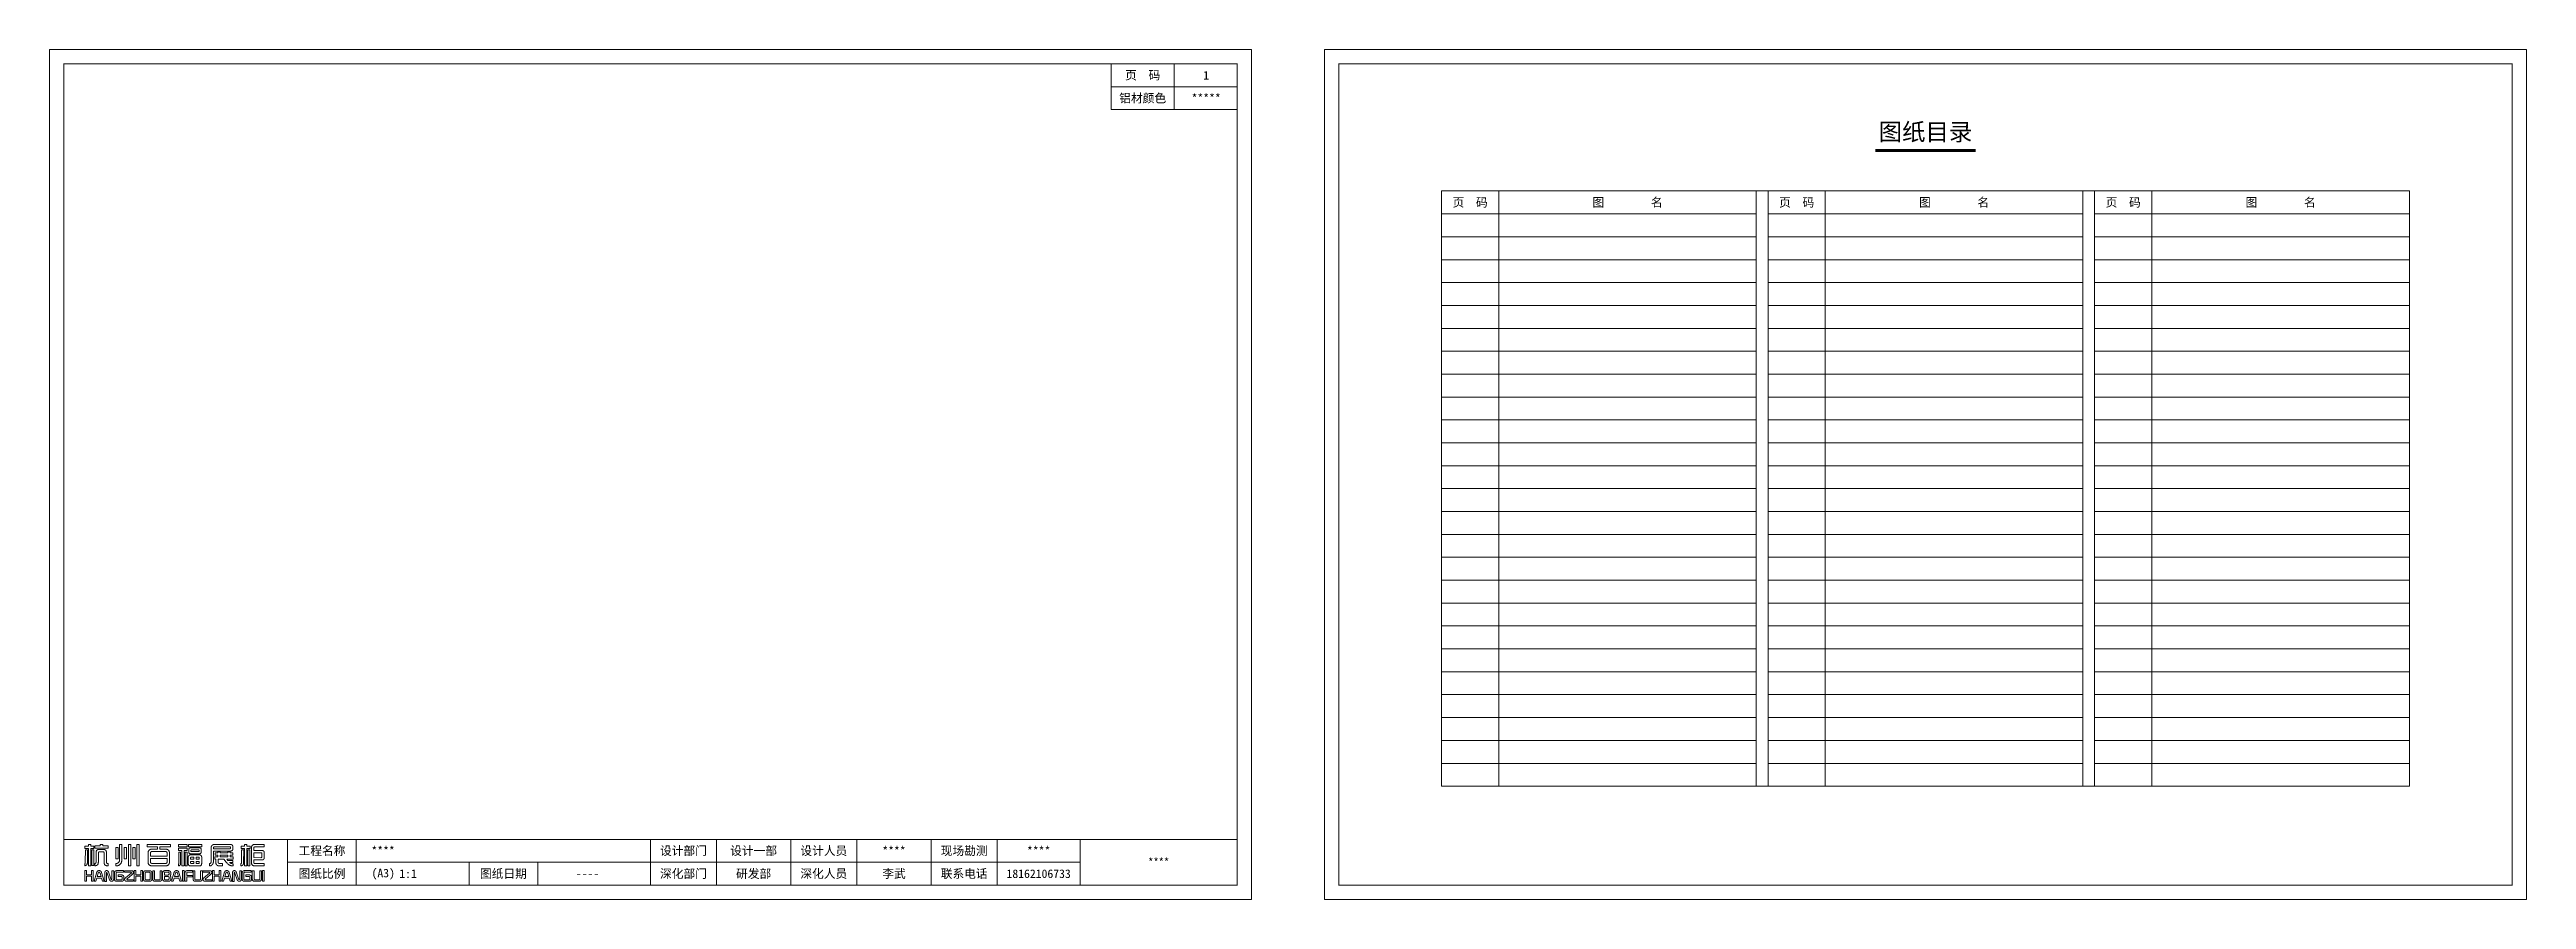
# Model space of a CAD drawing. Header units: millimetres. Extents: x 656 to 1522, y 1 to 298.
import ezdxf
from ezdxf.enums import TextEntityAlignment as Align

# ---------------------------------------------------------------- set-up
doc = ezdxf.new("R2010")
doc.units = ezdxf.units.MM
doc.header["$MEASUREMENT"] = 0
for name, color, linetype, lineweight in [('BF-图框', 125, 'Continuous', 15), ('BF-文字说明', 33, 'Continuous', 18), ('BF-电路', 6, 'Continuous', 9), ('BF-细线', 250, 'Continuous', 5)]:
    doc.layers.add(name, color=color, linetype=linetype, lineweight=lineweight)
doc.styles.add('BF-文字说明', font='simhei.ttf')
doc.styles.add('黑体', font='simhei.ttf', dxfattribs={"width": 0.7})

# ---------------------------------------------------------------- blocks, each defined once
blk = doc.blocks.new('BFA3H')
at = {"layer": 'BF-图框'}
for p, q in [((415, 292), (5, 292)), ((5, 292), (5, 5)), ((415, 5), (415, 292)), ((5, 5), (415, 5))]:
    blk.add_line(p, q, dxfattribs=at)
at = {"layer": 'BF-图框', "lineweight": 9}
for p, q in [((392.95, 276), (392.95, 292)), ((371, 284), (415, 284)), ((5, 21), (415, 21)), ((83.2, 21), (83.2, 5)), ((107.2, 21), (107.2, 5)), ((210, 21), (210, 5)), ((233.02, 21), (233.02, 5)), ((259.04, 21), (259.04, 5)), ((282.06, 21), (282.06, 5)), ((308.09, 21), (308.09, 5)), ((331.11, 21), (331.11, 5)), ((360.13, 21), (360.13, 5)), ((83.2, 13), (360.13, 13)), ((146.6, 13), (146.6, 5)), ((170.6, 13), (170.6, 5))]:
    blk.add_line(p, q, dxfattribs=at)
at = {"layer": 'BF-图框', "lineweight": 5}
for p, q in [((12.38, 17.81), (12.38, 18.63)), ((12.38, 18.63), (13.58, 18.63)), ((13.58, 17.81), (12.38, 17.81)), ((12.48, 13.21), (12.53, 17.38)), ((12.53, 17.38), (13.28, 17.38)), ((13.28, 17.38), (13.23, 13.06)), ((13.58, 18.63), (13.58, 19.25)), ((13.58, 19.25), (14.4, 19.25)), ((13.58, 11.75), (13.58, 17.81)), ((14.4, 19.25), (14.4, 18.63)), ((14.4, 18.63), (15.5, 18.63)), ((15.5, 17.81), (14.4, 17.81)), ((14.4, 17.81), (14.4, 11.75)), ((14.77, 11.88), (14.77, 17.39)), ((14.77, 17.39), (15.45, 17.39)), ((15.45, 17.39), (15.45, 11.88)), ((15.5, 18.63), (15.5, 17.81)), ((15.88, 17.96), (15.88, 18.78)), ((15.88, 18.78), (17.75, 18.78)), ((20.44, 17.96), (15.88, 17.96)), ((16.64, 17.3), (16.68, 17.33)), ((16.68, 17.33), (16.72, 17.36)), ((16.72, 17.36), (16.76, 17.38)), ((16.76, 17.38), (16.8, 17.4)), ((16.8, 17.4), (16.85, 17.42)), ((16.85, 17.42), (16.89, 17.44)), ((16.89, 17.44), (16.94, 17.45)), ((16.94, 17.45), (16.98, 17.47)), ((16.98, 17.47), (17.03, 17.48)), ((17.03, 17.48), (17.08, 17.49)), ((17.08, 17.49), (17.12, 17.49)), ((17.12, 17.49), (17.17, 17.49)), ((17.17, 17.49), (17.22, 17.5)), ((17.22, 17.5), (18.85, 17.5)), ((17.75, 18.78), (17.75, 19.25)), ((17.75, 19.25), (18.57, 19.25)), ((18.57, 19.25), (18.57, 18.78)), ((18.57, 18.78), (20.44, 18.78)), ((18.85, 17.5), (18.91, 17.49)), ((18.91, 17.49), (18.97, 17.49)), ((18.97, 17.49), (19.02, 17.49)), ((19.02, 17.49), (19.07, 17.48)), ((19.07, 17.48), (19.12, 17.47)), ((19.12, 17.47), (19.17, 17.46)), ((19.17, 17.46), (19.22, 17.45)), ((19.22, 17.45), (19.27, 17.43)), ((19.27, 17.43), (19.31, 17.41)), ((19.31, 17.41), (19.35, 17.4)), ((19.35, 17.4), (19.4, 17.37)), ((19.4, 17.37), (19.44, 17.35)), ((19.44, 17.35), (19.47, 17.33)), ((19.47, 17.33), (19.51, 17.3)), ((20.44, 18.78), (20.44, 17.96)), ((23.19, 14.24), (23.19, 18.21)), ((23.19, 18.21), (24, 18.21)), ((24, 18.21), (24, 14.24)), ((24.47, 13.93), (24.47, 19.24)), ((24.47, 19.24), (25.3, 19.24)), ((25.3, 19.24), (25.3, 14.28)), ((26.12, 14.24), (26.12, 18.21)), ((26.12, 18.21), (26.94, 18.21)), ((26.94, 18.21), (26.94, 14.24)), ((27.54, 11.72), (27.54, 19.24)), ((27.54, 19.24), (28.36, 19.24)), ((28.36, 19.24), (28.36, 11.72)), ((29.14, 14.24), (29.14, 18.21)), ((29.14, 18.21), (29.97, 18.21)), ((29.97, 18.21), (29.97, 14.24)), ((30.53, 11.72), (30.53, 19.24)), ((30.53, 19.24), (31.34, 19.24)), ((31.34, 19.24), (31.34, 11.72)), ((34.11, 18.43), (34.11, 19.25)), ((34.11, 19.25), (42.25, 19.25)), ((37.78, 18.43), (34.11, 18.43)), ((34.89, 17.31), (34.94, 17.34)), ((34.94, 17.34), (35, 17.38)), ((35, 17.38), (35.06, 17.41)), ((35.06, 17.41), (35.11, 17.44)), ((35.11, 17.44), (35.18, 17.47)), ((35.18, 17.47), (35.24, 17.49)), ((35.24, 17.49), (35.3, 17.52)), ((35.3, 17.52), (35.37, 17.53)), ((35.37, 17.53), (35.44, 17.55)), ((35.44, 17.55), (35.52, 17.56)), ((35.52, 17.56), (35.59, 17.57)), ((35.59, 17.57), (35.67, 17.58)), ((35.67, 17.58), (35.75, 17.58)), ((35.75, 17.58), (35.83, 17.59)), ((35.83, 17.59), (37.78, 17.59)), ((37.78, 17.59), (37.78, 18.43)), ((42.25, 18.43), (38.58, 18.43)), ((38.58, 18.43), (38.58, 17.59)), ((38.58, 17.59), (40.48, 17.59)), ((40.48, 17.59), (40.65, 17.58)), ((40.65, 17.58), (40.74, 17.58)), ((40.74, 17.58), (40.82, 17.57)), ((40.82, 17.57), (40.89, 17.55)), ((40.89, 17.55), (40.97, 17.54)), ((40.97, 17.54), (41.04, 17.52)), ((41.04, 17.52), (41.1, 17.5)), ((41.1, 17.5), (41.17, 17.48)), ((41.17, 17.48), (41.23, 17.45)), ((41.23, 17.45), (41.29, 17.42)), ((41.29, 17.42), (41.35, 17.39)), ((41.35, 17.39), (41.4, 17.35)), ((41.4, 17.35), (41.45, 17.32)), ((41.45, 17.32), (41.5, 17.28)), ((42.25, 19.25), (42.25, 18.43)), ((45.11, 18.42), (45.11, 19.23)), ((45.11, 19.23), (48.11, 19.23)), ((48.11, 18.42), (45.11, 18.42)), ((45.11, 17.11), (45.11, 17.93)), ((45.11, 17.93), (48.11, 17.93)), ((48.11, 19.23), (48.11, 18.42)), ((48.11, 17.93), (48.11, 17.11)), ((48.51, 18.39), (48.51, 19.2)), ((48.51, 19.2), (53.16, 19.2)), ((53.16, 18.39), (48.51, 18.39)), ((48.62, 17.54), (48.63, 17.57)), ((48.62, 17.5), (48.62, 17.54)), ((48.62, 17.47), (48.62, 17.5)), ((48.62, 16.6), (48.62, 17.47)), ((48.63, 17.6), (48.64, 17.63)), ((48.63, 17.57), (48.63, 17.6)), ((48.64, 17.63), (48.65, 17.66)), ((48.65, 17.66), (48.67, 17.69)), ((48.67, 17.69), (48.68, 17.72)), ((48.68, 17.72), (48.7, 17.75)), ((48.7, 17.75), (48.72, 17.78)), ((48.72, 17.78), (48.74, 17.8)), ((48.74, 17.8), (48.76, 17.83)), ((48.76, 17.83), (48.79, 17.85)), ((48.79, 17.85), (48.82, 17.88)), ((48.82, 17.88), (48.85, 17.9)), ((48.85, 17.9), (48.88, 17.92)), ((48.88, 17.92), (48.93, 17.95)), ((48.93, 17.95), (48.98, 17.98)), ((48.98, 17.98), (49.04, 18)), ((49.04, 18), (49.07, 18.01)), ((49.07, 18.01), (49.09, 18.02)), ((49.09, 18.02), (49.12, 18.02)), ((49.12, 18.02), (49.15, 18.03)), ((49.15, 18.03), (49.18, 18.04)), ((49.18, 18.04), (49.21, 18.04)), ((49.21, 18.04), (49.24, 18.04)), ((49.24, 18.04), (49.26, 18.05)), ((49.26, 18.05), (49.29, 18.05)), ((49.29, 18.05), (49.32, 18.05)), ((49.32, 18.05), (52.28, 18.05)), ((52.28, 18.05), (52.36, 18.05)), ((52.36, 18.05), (52.43, 18.04)), ((52.43, 18.04), (52.5, 18.03)), ((52.5, 18.03), (52.54, 18.02)), ((52.54, 18.02), (52.57, 18.02)), ((52.57, 18.02), (52.6, 18.01)), ((52.6, 18.01), (52.63, 18)), ((52.63, 18), (52.66, 17.99)), ((52.66, 17.99), (52.68, 17.98)), ((52.68, 17.98), (52.71, 17.96)), ((52.71, 17.96), (52.73, 17.95)), ((52.73, 17.95), (52.75, 17.93)), ((52.75, 17.93), (52.78, 17.92)), ((52.78, 17.92), (52.81, 17.89)), ((52.81, 17.89), (52.84, 17.87)), ((52.84, 17.87), (52.87, 17.84)), ((52.87, 17.84), (52.89, 17.81)), ((52.89, 17.81), (52.92, 17.79)), ((52.92, 17.79), (52.94, 17.76)), ((52.94, 17.76), (52.96, 17.73)), ((52.96, 17.73), (52.98, 17.71)), ((52.98, 17.71), (52.99, 17.68)), ((52.99, 17.68), (53, 17.65)), ((53, 17.65), (53.02, 17.62)), ((53.02, 17.62), (53.02, 17.6)), ((53.02, 17.6), (53.03, 17.58)), ((53.03, 17.58), (53.03, 17.57)), ((53.03, 17.57), (53.03, 17.55)), ((53.03, 17.55), (53.04, 17.54)), ((53.04, 17.54), (53.04, 17.52)), ((53.04, 17.52), (53.04, 17.51)), ((53.04, 17.51), (53.04, 17.49)), ((53.04, 17.49), (53.04, 17.48)), ((53.04, 17.48), (53.04, 16.64)), ((53.16, 19.2), (53.16, 18.39)), ((56.46, 13.38), (56.47, 18.08)), ((56.47, 18.19), (56.48, 18.25)), ((56.47, 18.14), (56.47, 18.19)), ((56.47, 18.08), (56.47, 18.14)), ((56.48, 18.25), (56.49, 18.31)), ((56.49, 18.31), (56.5, 18.36)), ((56.5, 18.36), (56.51, 18.42)), ((56.51, 18.42), (56.52, 18.47)), ((56.52, 18.47), (56.54, 18.52)), ((56.54, 18.52), (56.56, 18.57)), ((56.56, 18.57), (56.58, 18.62)), ((56.58, 18.62), (56.61, 18.66)), ((56.61, 18.66), (56.64, 18.71)), ((56.64, 18.71), (56.66, 18.75)), ((56.66, 18.75), (56.7, 18.8)), ((56.7, 18.8), (56.73, 18.84)), ((56.73, 18.84), (56.77, 18.88)), ((56.77, 18.88), (56.81, 18.92)), ((56.81, 18.92), (56.86, 18.96)), ((56.86, 18.96), (56.9, 19)), ((56.9, 19), (56.95, 19.04)), ((56.95, 19.04), (57.01, 19.07)), ((57.01, 19.07), (57.06, 19.1)), ((57.06, 19.1), (57.12, 19.13)), ((57.12, 19.13), (57.18, 19.15)), ((57.18, 19.15), (57.24, 19.17)), ((57.24, 19.17), (57.3, 19.19)), ((57.29, 18.01), (57.28, 17.99)), ((57.28, 17.99), (57.28, 17.96)), ((57.28, 17.96), (57.28, 17.74)), ((57.28, 17.74), (62.9, 17.74)), ((57.3, 18.09), (57.29, 18.07)), ((57.29, 18.07), (57.29, 18.04)), ((57.29, 18.04), (57.29, 18.01)), ((57.3, 19.19), (57.37, 19.21)), ((57.31, 18.12), (57.3, 18.09)), ((57.32, 18.16), (57.31, 18.14)), ((57.31, 18.14), (57.31, 18.12)), ((57.33, 18.18), (57.32, 18.16)), ((57.34, 18.2), (57.33, 18.18)), ((57.35, 18.22), (57.34, 18.2)), ((57.37, 18.24), (57.35, 18.22)), ((57.37, 19.21), (57.44, 19.22)), ((57.38, 18.26), (57.37, 18.24)), ((57.4, 18.28), (57.38, 18.26)), ((57.41, 18.29), (57.4, 18.28)), ((57.43, 18.31), (57.41, 18.29)), ((57.45, 18.32), (57.43, 18.31)), ((57.44, 19.22), (57.51, 19.23)), ((57.47, 18.34), (57.45, 18.32)), ((57.49, 18.35), (57.47, 18.34)), ((57.51, 18.36), (57.49, 18.35)), ((57.51, 19.23), (57.58, 19.24)), ((57.53, 18.37), (57.51, 18.36)), ((57.56, 18.38), (57.53, 18.37)), ((57.58, 18.39), (57.56, 18.38)), ((57.58, 19.24), (57.66, 19.24)), ((57.61, 18.4), (57.58, 18.39)), ((57.63, 18.4), (57.61, 18.4)), ((57.66, 18.41), (57.63, 18.4)), ((57.66, 19.24), (57.74, 19.24)), ((57.69, 18.41), (57.66, 18.41)), ((57.72, 18.42), (57.69, 18.41)), ((57.78, 18.42), (57.72, 18.42)), ((57.74, 19.24), (63.09, 19.24)), ((57.85, 18.42), (57.78, 18.42)), ((62.91, 18.42), (57.85, 18.42)), ((62.9, 17.74), (63, 17.74)), ((62.95, 18.42), (62.91, 18.42)), ((62.99, 18.42), (62.95, 18.42)), ((63.02, 18.42), (62.99, 18.42)), ((63, 17.74), (63.04, 17.75)), ((63.04, 18.41), (63.02, 18.42)), ((63.05, 18.41), (63.04, 18.41)), ((63.04, 17.75), (63.08, 17.75)), ((63.07, 18.41), (63.05, 18.41)), ((63.08, 18.4), (63.07, 18.41)), ((63.1, 18.4), (63.08, 18.4)), ((63.08, 17.75), (63.1, 17.75)), ((63.09, 19.24), (63.21, 19.24)), ((63.11, 18.39), (63.1, 18.4)), ((63.1, 17.75), (63.11, 17.76)), ((63.12, 18.39), (63.11, 18.39)), ((63.11, 17.76), (63.12, 17.76)), ((63.13, 18.38), (63.12, 18.39)), ((63.12, 17.76), (63.14, 17.77)), ((63.15, 18.37), (63.13, 18.38)), ((63.14, 17.77), (63.14, 17.77)), ((63.14, 17.77), (63.15, 17.77)), ((63.16, 18.36), (63.15, 18.37)), ((63.15, 17.77), (63.15, 17.77)), ((63.15, 17.77), (63.16, 17.77)), ((63.17, 18.36), (63.16, 18.36)), ((63.16, 17.77), (63.16, 17.78)), ((63.16, 17.78), (63.17, 17.78)), ((63.18, 18.35), (63.17, 18.36)), ((63.17, 17.78), (63.18, 17.79)), ((63.17, 17.78), (63.17, 17.78)), ((63.17, 17.78), (63.17, 17.78)), ((63.18, 18.34), (63.18, 18.35)), ((63.19, 18.33), (63.18, 18.34)), ((63.18, 17.79), (63.18, 17.8)), ((63.18, 17.8), (63.19, 17.8)), ((63.18, 17.79), (63.18, 17.79)), ((63.2, 18.32), (63.19, 18.33)), ((63.19, 17.81), (63.2, 17.82)), ((63.19, 17.8), (63.19, 17.81)), ((63.19, 17.81), (63.19, 17.81)), ((63.21, 18.31), (63.2, 18.32)), ((63.2, 17.82), (63.2, 17.83)), ((63.2, 17.83), (63.21, 17.83)), ((63.2, 17.82), (63.2, 17.82)), ((63.21, 19.24), (63.26, 19.23)), ((63.21, 18.3), (63.21, 18.31)), ((63.22, 18.29), (63.21, 18.3)), ((63.21, 17.84), (63.22, 17.86)), ((63.21, 17.83), (63.21, 17.84)), ((63.22, 18.28), (63.22, 18.29)), ((63.23, 18.27), (63.22, 18.28)), ((63.22, 17.87), (63.23, 17.88)), ((63.22, 17.86), (63.22, 17.87)), ((63.23, 18.25), (63.23, 18.27)), ((63.23, 18.24), (63.23, 18.25)), ((63.24, 18.23), (63.23, 18.24)), ((63.23, 17.93), (63.24, 17.97)), ((63.23, 17.92), (63.23, 17.93)), ((63.23, 17.9), (63.23, 17.92)), ((63.23, 17.88), (63.23, 17.9)), ((63.24, 18.21), (63.24, 18.23)), ((63.24, 18.2), (63.24, 18.21)), ((63.24, 18.18), (63.24, 18.2)), ((63.24, 18.01), (63.24, 18.18)), ((63.24, 17.97), (63.24, 18.01)), ((63.26, 19.23), (63.31, 19.23)), ((63.31, 19.23), (63.36, 19.22)), ((63.36, 19.22), (63.41, 19.21)), ((63.41, 19.21), (63.46, 19.2)), ((63.46, 19.2), (63.5, 19.19)), ((63.5, 19.19), (63.55, 19.17)), ((63.55, 19.17), (63.59, 19.15)), ((63.59, 19.15), (63.63, 19.14)), ((63.63, 19.14), (63.67, 19.12)), ((63.67, 19.12), (63.7, 19.09)), ((63.7, 19.09), (63.74, 19.07)), ((63.74, 19.07), (63.77, 19.05)), ((63.77, 19.05), (63.8, 19.02)), ((63.8, 19.02), (63.83, 18.99)), ((63.83, 18.99), (63.86, 18.96)), ((63.86, 18.96), (63.89, 18.93)), ((63.89, 18.93), (63.91, 18.9)), ((63.91, 18.9), (63.94, 18.86)), ((63.94, 18.86), (63.96, 18.83)), ((63.97, 17.32), (63.95, 17.28)), ((63.96, 18.83), (63.98, 18.79)), ((63.99, 17.35), (63.97, 17.32)), ((63.98, 18.79), (63.99, 18.75)), ((63.99, 18.75), (64.01, 18.71)), ((64, 17.39), (63.99, 17.35)), ((64.01, 17.43), (64, 17.39)), ((64.01, 18.71), (64.02, 18.68)), ((64.02, 17.47), (64.01, 17.43)), ((64.02, 18.68), (64.03, 18.63)), ((64.03, 17.51), (64.02, 17.47)), ((64.03, 18.63), (64.04, 18.59)), ((64.04, 17.55), (64.03, 17.51)), ((64.04, 18.59), (64.05, 18.55)), ((64.05, 17.6), (64.04, 17.55)), ((64.05, 18.55), (64.05, 18.5)), ((64.05, 18.5), (64.05, 18.46)), ((64.05, 18.46), (64.05, 18.41)), ((64.05, 18.41), (64.05, 17.74)), ((64.05, 17.74), (64.05, 17.69)), ((64.05, 17.69), (64.05, 17.64)), ((64.05, 17.64), (64.05, 17.6)), ((66.95, 17.8), (66.95, 18.61)), ((66.95, 18.61), (68.15, 18.61)), ((68.15, 17.8), (66.95, 17.8)), ((67.05, 12.91), (67.1, 17.35)), ((67.1, 17.35), (67.86, 17.35)), ((67.86, 17.35), (67.81, 12.76)), ((68.15, 19.22), (68.97, 19.23)), ((68.15, 18.61), (68.15, 19.22)), ((68.15, 11.74), (68.15, 17.8)), ((68.97, 19.23), (68.97, 18.61)), ((68.97, 18.61), (70.07, 18.61)), ((70.07, 17.8), (68.97, 17.8)), ((68.97, 17.8), (68.97, 11.74)), ((69.34, 11.74), (69.34, 17.38)), ((69.34, 17.38), (70.02, 17.38)), ((70.02, 17.38), (70.02, 11.74)), ((70.07, 18.61), (70.07, 17.8)), ((70.55, 17.98), (70.56, 18.12)), ((70.55, 17.84), (70.55, 17.98)), ((70.55, 12.82), (70.55, 17.84)), ((70.56, 18.12), (70.57, 18.25)), ((70.57, 18.25), (70.59, 18.36)), ((70.59, 18.36), (70.6, 18.41)), ((70.6, 18.41), (70.61, 18.46)), ((70.61, 18.46), (70.62, 18.51)), ((70.62, 18.51), (70.64, 18.55)), ((70.64, 18.55), (70.65, 18.59)), ((70.65, 18.59), (70.67, 18.63)), ((70.67, 18.63), (70.69, 18.67)), ((70.69, 18.67), (70.7, 18.7)), ((70.7, 18.7), (70.75, 18.76)), ((70.75, 18.76), (70.8, 18.82)), ((70.8, 18.82), (70.85, 18.88)), ((70.85, 18.88), (70.9, 18.93)), ((70.9, 18.93), (70.95, 18.98)), ((70.95, 18.98), (71, 19.02)), ((71, 19.02), (71.06, 19.06)), ((71.06, 19.06), (71.12, 19.1)), ((71.12, 19.1), (71.18, 19.13)), ((71.18, 19.13), (71.25, 19.16)), ((71.25, 19.16), (71.31, 19.18)), ((71.31, 19.18), (71.38, 19.2)), ((71.37, 18.03), (71.36, 18.01)), ((71.36, 18.01), (71.36, 17.99)), ((71.36, 17.99), (71.36, 17.96)), ((71.36, 17.96), (71.36, 17.14)), ((71.38, 18.07), (71.37, 18.05)), ((71.37, 18.05), (71.37, 18.03)), ((71.38, 19.2), (71.45, 19.21)), ((71.39, 18.12), (71.38, 18.1)), ((71.38, 18.1), (71.38, 18.07)), ((71.4, 18.14), (71.39, 18.12)), ((71.41, 18.16), (71.4, 18.14)), ((71.42, 18.18), (71.41, 18.16)), ((71.43, 18.19), (71.42, 18.18)), ((71.44, 18.21), (71.43, 18.19)), ((71.45, 18.23), (71.44, 18.21)), ((71.45, 19.21), (71.52, 19.22)), ((71.47, 18.25), (71.45, 18.23)), ((71.48, 18.26), (71.47, 18.25)), ((71.5, 18.28), (71.48, 18.26)), ((71.51, 18.29), (71.5, 18.28)), ((71.52, 18.3), (71.51, 18.29)), ((71.52, 19.22), (71.6, 19.23)), ((71.53, 18.3), (71.52, 18.3)), ((71.54, 18.31), (71.53, 18.3)), ((71.55, 18.32), (71.54, 18.31)), ((71.57, 18.33), (71.55, 18.32)), ((71.59, 18.34), (71.57, 18.33)), ((71.62, 18.35), (71.59, 18.34)), ((71.6, 19.23), (71.67, 19.23)), ((71.65, 18.36), (71.62, 18.35)), ((71.69, 18.37), (71.65, 18.36)), ((71.67, 19.23), (75.01, 19.23)), ((71.72, 18.38), (71.69, 18.37)), ((71.76, 18.39), (71.72, 18.38)), ((71.8, 18.4), (71.76, 18.39)), ((71.89, 18.41), (71.8, 18.4)), ((71.99, 18.41), (71.89, 18.41)), ((72.1, 18.42), (71.99, 18.41)), ((75.01, 18.42), (72.1, 18.42)), ((75.01, 19.23), (75.01, 18.42)), ((12.28, 11.79), (12.28, 12.55)), ((12.28, 12.55), (12.3, 12.55)), ((12.36, 11.8), (12.28, 11.79)), ((12.3, 12.55), (12.31, 12.55)), ((12.31, 12.55), (12.32, 12.55)), ((12.32, 12.55), (12.34, 12.56)), ((12.32, 6.36), (12.32, 10.07)), ((12.32, 10.07), (12.93, 10.07)), ((12.34, 12.56), (12.35, 12.56)), ((12.35, 12.56), (12.36, 12.56)), ((12.36, 12.56), (12.36, 12.57)), ((12.36, 12.57), (12.37, 12.57)), ((12.43, 11.8), (12.36, 11.8)), ((12.37, 12.57), (12.38, 12.58)), ((12.37, 12.57), (12.37, 12.57)), ((12.38, 12.58), (12.38, 12.58)), ((12.38, 12.58), (12.39, 12.58)), ((12.39, 12.58), (12.39, 12.59)), ((12.39, 12.59), (12.4, 12.59)), ((12.4, 12.59), (12.41, 12.6)), ((12.4, 12.59), (12.4, 12.59)), ((12.41, 12.6), (12.42, 12.61)), ((12.41, 12.6), (12.41, 12.6)), ((12.42, 12.61), (12.42, 12.62)), ((12.42, 12.62), (12.43, 12.62)), ((12.42, 12.61), (12.42, 12.61)), ((12.43, 12.62), (12.43, 12.63)), ((12.43, 12.63), (12.44, 12.63)), ((12.5, 11.82), (12.43, 11.8)), ((12.44, 12.65), (12.45, 12.66)), ((12.44, 12.63), (12.44, 12.65)), ((12.45, 12.68), (12.46, 12.71)), ((12.45, 12.67), (12.45, 12.68)), ((12.45, 12.66), (12.45, 12.67)), ((12.45, 12.66), (12.45, 12.66)), ((12.45, 12.66), (12.45, 12.66)), ((12.45, 12.66), (12.45, 12.66)), ((12.46, 12.82), (12.48, 13.21)), ((12.46, 12.71), (12.46, 12.82)), ((12.56, 11.83), (12.5, 11.82)), ((12.63, 11.85), (12.56, 11.83)), ((12.69, 11.88), (12.63, 11.85)), ((12.74, 11.9), (12.69, 11.88)), ((12.8, 11.93), (12.74, 11.9)), ((12.82, 11.95), (12.8, 11.93)), ((12.85, 11.97), (12.82, 11.95)), ((12.87, 11.98), (12.85, 11.97)), ((12.9, 12), (12.87, 11.98)), ((12.92, 12.02), (12.9, 12)), ((12.94, 12.04), (12.92, 12.02)), ((12.93, 10.07), (12.93, 8.64)), ((12.97, 12.06), (12.94, 12.04)), ((12.99, 12.08), (12.97, 12.06)), ((13.01, 12.11), (12.99, 12.08)), ((13.03, 12.13), (13.01, 12.11)), ((13.05, 12.15), (13.03, 12.13)), ((13.06, 12.18), (13.05, 12.15)), ((13.1, 12.23), (13.06, 12.18)), ((13.13, 12.29), (13.1, 12.23)), ((13.14, 12.31), (13.13, 12.29)), ((13.15, 12.34), (13.14, 12.31)), ((13.16, 12.37), (13.15, 12.34)), ((13.17, 12.41), (13.16, 12.37)), ((13.18, 12.45), (13.17, 12.41)), ((13.19, 12.49), (13.18, 12.45)), ((13.2, 12.58), (13.19, 12.49)), ((13.22, 12.68), (13.2, 12.58)), ((13.23, 12.79), (13.22, 12.68)), ((13.23, 13.06), (13.23, 12.79)), ((14.4, 11.75), (13.58, 11.75)), ((14.68, 8.64), (14.68, 10.07)), ((14.68, 10.07), (15.29, 10.07)), ((15.45, 11.88), (14.77, 11.88)), ((15.29, 10.07), (15.29, 6.36)), ((15.54, 6.35), (16.39, 9.23)), ((15.84, 11.77), (15.84, 12.59)), ((15.84, 12.59), (15.89, 12.59)), ((15.95, 11.78), (15.84, 11.77)), ((15.89, 12.59), (15.93, 12.6)), ((15.93, 12.6), (15.95, 12.6)), ((15.95, 12.6), (15.97, 12.6)), ((16.05, 11.79), (15.95, 11.78)), ((15.97, 12.6), (15.99, 12.61)), ((15.99, 12.61), (16.01, 12.62)), ((16.01, 12.62), (16.03, 12.62)), ((16.03, 12.62), (16.04, 12.63)), ((16.04, 12.63), (16.06, 12.64)), ((16.14, 11.8), (16.05, 11.79)), ((16.06, 12.64), (16.07, 12.64)), ((16.07, 12.64), (16.09, 12.65)), ((16.09, 12.65), (16.1, 12.66)), ((16.1, 12.66), (16.11, 12.67)), ((16.11, 12.67), (16.12, 12.68)), ((16.12, 12.68), (16.13, 12.69)), ((16.13, 12.69), (16.14, 12.7)), ((16.14, 12.7), (16.15, 12.71)), ((16.23, 11.82), (16.14, 11.8)), ((16.15, 12.72), (16.17, 12.73)), ((16.15, 12.71), (16.15, 12.72)), ((16.17, 12.73), (16.18, 12.76)), ((16.18, 12.76), (16.19, 12.78)), ((16.19, 12.78), (16.2, 12.8)), ((16.2, 12.8), (16.21, 12.83)), ((16.21, 12.83), (16.22, 12.86)), ((16.22, 12.88), (16.23, 12.91)), ((16.22, 12.86), (16.22, 12.88)), ((16.23, 12.91), (16.24, 12.95)), ((16.32, 11.85), (16.23, 11.82)), ((16.24, 12.98), (16.25, 13.05)), ((16.24, 12.95), (16.24, 12.98)), ((16.25, 16.5), (16.26, 16.57)), ((16.25, 16.37), (16.25, 16.5)), ((16.25, 13.13), (16.25, 16.37)), ((16.25, 13.05), (16.25, 13.13)), ((16.26, 16.57), (16.27, 16.63)), ((16.27, 16.63), (16.28, 16.69)), ((16.28, 16.69), (16.29, 16.74)), ((16.29, 16.74), (16.3, 16.8)), ((16.3, 16.8), (16.32, 16.85)), ((16.32, 16.85), (16.34, 16.9)), ((16.4, 11.87), (16.32, 11.85)), ((16.34, 16.9), (16.36, 16.95)), ((16.36, 16.95), (16.38, 17)), ((16.38, 17), (16.41, 17.04)), ((16.39, 9.23), (16.42, 9.32)), ((16.47, 11.91), (16.4, 11.87)), ((16.41, 17.04), (16.43, 17.09)), ((16.42, 9.32), (16.45, 9.4)), ((16.43, 17.09), (16.46, 17.13)), ((16.45, 9.4), (16.48, 9.48)), ((16.46, 17.13), (16.5, 17.17)), ((16.51, 11.92), (16.47, 11.91)), ((16.48, 9.48), (16.52, 9.55)), ((16.5, 17.17), (16.53, 17.2)), ((16.54, 11.94), (16.51, 11.92)), ((16.52, 9.55), (16.55, 9.62)), ((16.53, 17.2), (16.57, 17.24)), ((16.58, 11.96), (16.54, 11.94)), ((16.55, 9.62), (16.59, 9.68)), ((16.57, 17.24), (16.6, 17.27)), ((16.61, 11.98), (16.58, 11.96)), ((16.59, 9.68), (16.63, 9.74)), ((16.6, 17.27), (16.64, 17.3)), ((16.64, 12), (16.61, 11.98)), ((16.63, 9.74), (16.67, 9.8)), ((16.67, 12.03), (16.64, 12)), ((17, 9.22), (16.64, 8.02)), ((16.7, 12.05), (16.67, 12.03)), ((16.67, 9.8), (16.7, 9.83)), ((16.72, 12.07), (16.7, 12.05)), ((16.7, 9.83), (16.74, 9.87)), ((16.75, 12.1), (16.72, 12.07)), ((16.74, 9.87), (16.77, 9.9)), ((16.78, 12.13), (16.75, 12.1)), ((16.77, 9.9), (16.8, 9.93)), ((16.8, 12.15), (16.78, 12.13)), ((16.82, 12.18), (16.8, 12.15)), ((16.8, 9.93), (16.84, 9.95)), ((16.84, 12.21), (16.82, 12.18)), ((16.86, 12.24), (16.84, 12.21)), ((16.84, 9.95), (16.87, 9.97)), ((16.88, 12.27), (16.86, 12.24)), ((16.87, 9.97), (16.91, 10)), ((16.9, 12.31), (16.88, 12.27)), ((16.92, 12.34), (16.9, 12.31)), ((16.91, 10), (16.95, 10.02)), ((16.93, 12.38), (16.92, 12.34)), ((16.95, 12.42), (16.93, 12.38)), ((16.96, 12.46), (16.95, 12.42)), ((16.95, 10.02), (16.99, 10.03)), ((16.99, 12.55), (16.96, 12.46)), ((17.01, 12.65), (16.99, 12.55)), ((16.99, 10.03), (17.03, 10.05)), ((17.01, 9.24), (17, 9.22)), ((17.03, 12.76), (17.01, 12.65)), ((17.02, 9.27), (17.01, 9.24)), ((17.03, 9.29), (17.02, 9.27)), ((17.05, 12.88), (17.03, 12.76)), ((17.03, 10.05), (17.08, 10.06)), ((17.04, 9.31), (17.03, 9.29)), ((17.05, 9.34), (17.04, 9.31)), ((17.06, 13), (17.05, 12.88)), ((17.07, 9.36), (17.05, 9.34)), ((17.07, 13.27), (17.06, 13)), ((17.08, 16.31), (17.07, 16.29)), ((17.07, 16.29), (17.07, 16.23)), ((17.07, 16.23), (17.07, 16.16)), ((17.07, 16.16), (17.07, 13.27)), ((17.08, 9.38), (17.07, 9.36)), ((17.09, 16.37), (17.08, 16.34)), ((17.08, 16.34), (17.08, 16.31)), ((17.08, 10.06), (17.12, 10.07)), ((17.1, 9.4), (17.08, 9.38)), ((17.1, 16.42), (17.09, 16.39)), ((17.09, 16.39), (17.09, 16.37)), ((17.11, 16.44), (17.1, 16.42)), ((17.11, 9.41), (17.1, 9.4)), ((17.12, 16.46), (17.11, 16.44)), ((17.12, 9.43), (17.11, 9.41)), ((17.13, 16.48), (17.12, 16.46)), ((17.12, 10.07), (17.17, 10.08)), ((17.14, 9.44), (17.12, 9.43)), ((17.14, 16.5), (17.13, 16.48)), ((17.15, 16.52), (17.14, 16.5)), ((17.15, 9.45), (17.14, 9.44)), ((17.16, 16.54), (17.15, 16.52)), ((17.16, 9.46), (17.15, 9.45)), ((17.18, 16.56), (17.16, 16.54)), ((17.17, 9.47), (17.16, 9.46)), ((17.17, 10.08), (17.21, 10.08)), ((17.19, 9.48), (17.17, 9.47)), ((17.19, 16.57), (17.18, 16.56)), ((17.21, 16.59), (17.19, 16.57)), ((17.2, 9.49), (17.19, 9.48)), ((17.22, 9.49), (17.2, 9.49)), ((17.22, 16.6), (17.21, 16.59)), ((17.21, 10.08), (17.26, 10.09)), ((17.24, 16.61), (17.22, 16.6)), ((17.23, 9.5), (17.22, 9.49)), ((17.24, 9.5), (17.23, 9.5)), ((17.26, 16.63), (17.24, 16.61)), ((17.26, 9.51), (17.24, 9.5)), ((17.28, 16.64), (17.26, 16.63)), ((17.26, 10.09), (17.31, 10.09)), ((17.27, 9.51), (17.26, 9.51)), ((17.29, 9.51), (17.27, 9.51)), ((17.3, 16.65), (17.28, 16.64)), ((17.31, 9.51), (17.29, 9.51)), ((17.32, 16.66), (17.3, 16.65)), ((17.31, 10.09), (17.36, 10.09)), ((17.32, 9.51), (17.31, 9.51)), ((17.34, 16.66), (17.32, 16.66)), ((17.34, 9.51), (17.32, 9.51)), ((17.36, 16.67), (17.34, 16.66)), ((17.35, 9.51), (17.34, 9.51)), ((17.37, 9.51), (17.35, 9.51)), ((17.38, 16.68), (17.36, 16.67)), ((17.36, 10.09), (17.41, 10.08)), ((17.38, 9.51), (17.37, 9.51)), ((17.41, 16.68), (17.38, 16.68)), ((17.39, 9.51), (17.38, 9.51)), ((17.41, 9.5), (17.39, 9.51)), ((17.43, 16.68), (17.41, 16.68)), ((17.41, 10.08), (17.45, 10.08)), ((17.42, 9.5), (17.41, 9.5)), ((17.43, 9.49), (17.42, 9.5)), ((17.46, 16.69), (17.43, 16.68)), ((17.44, 9.49), (17.43, 9.49)), ((17.46, 9.48), (17.44, 9.49)), ((17.45, 10.08), (17.5, 10.07)), ((17.48, 16.69), (17.46, 16.69)), ((17.47, 9.47), (17.46, 9.48)), ((17.48, 9.46), (17.47, 9.47)), ((17.51, 16.69), (17.48, 16.69)), ((17.49, 9.46), (17.48, 9.46)), ((17.5, 9.45), (17.49, 9.46)), ((17.5, 10.07), (17.54, 10.07)), ((17.51, 9.44), (17.5, 9.45)), ((18.64, 16.69), (17.51, 16.69)), ((17.52, 9.42), (17.51, 9.44)), ((17.54, 9.4), (17.52, 9.42)), ((17.54, 10.07), (17.58, 10.06)), ((17.56, 9.37), (17.54, 9.4)), ((17.58, 9.35), (17.56, 9.37)), ((17.58, 10.06), (17.62, 10.04)), ((17.59, 9.32), (17.58, 9.35)), ((17.61, 9.3), (17.59, 9.32)), ((17.62, 9.27), (17.61, 9.3)), ((17.62, 10.04), (17.66, 10.03)), ((17.63, 9.24), (17.62, 9.27)), ((17.64, 9.22), (17.63, 9.24)), ((18, 8.02), (17.64, 9.22)), ((17.66, 10.03), (17.7, 10.02)), ((17.7, 10.02), (17.74, 10)), ((17.74, 10), (17.77, 9.98)), ((17.77, 9.98), (17.81, 9.96)), ((17.81, 9.96), (17.84, 9.94)), ((17.84, 9.94), (17.87, 9.91)), ((17.87, 9.91), (17.9, 9.89)), ((17.9, 9.89), (17.92, 9.86)), ((17.92, 9.86), (17.97, 9.82)), ((17.97, 9.82), (18, 9.77)), ((18, 9.77), (18.04, 9.71)), ((18.04, 9.71), (18.07, 9.66)), ((18.07, 9.66), (18.1, 9.6)), ((18.1, 9.6), (18.13, 9.53)), ((18.13, 9.53), (18.16, 9.47)), ((18.16, 9.47), (18.18, 9.4)), ((18.18, 9.4), (19.11, 6.34)), ((18.67, 16.69), (18.64, 16.69)), ((18.7, 16.69), (18.67, 16.69)), ((18.72, 16.68), (18.7, 16.69)), ((18.75, 16.68), (18.72, 16.68)), ((18.77, 16.68), (18.75, 16.68)), ((18.79, 16.67), (18.77, 16.68)), ((18.81, 16.66), (18.79, 16.67)), ((18.84, 16.65), (18.81, 16.66)), ((18.86, 16.65), (18.84, 16.65)), ((18.88, 16.64), (18.86, 16.65)), ((18.89, 16.62), (18.88, 16.64)), ((18.91, 16.61), (18.89, 16.62)), ((18.93, 16.6), (18.91, 16.61)), ((18.94, 16.59), (18.93, 16.6)), ((18.96, 16.57), (18.94, 16.59)), ((18.97, 16.55), (18.96, 16.57)), ((18.99, 16.54), (18.97, 16.55)), ((19, 16.52), (18.99, 16.54)), ((19.01, 16.5), (19, 16.52)), ((19.02, 16.48), (19.01, 16.5)), ((19.03, 16.46), (19.02, 16.48)), ((19.04, 16.43), (19.03, 16.46)), ((19.05, 16.41), (19.04, 16.43)), ((19.06, 16.39), (19.05, 16.41)), ((19.06, 16.36), (19.06, 16.39)), ((19.07, 16.33), (19.06, 16.36)), ((19.07, 16.3), (19.07, 16.33)), ((19.08, 16.28), (19.07, 16.3)), ((19.08, 16.21), (19.08, 16.28)), ((19.08, 16.15), (19.08, 16.21)), ((19.08, 12.94), (19.08, 16.15)), ((19.08, 12.85), (19.08, 12.94)), ((19.09, 12.77), (19.08, 12.85)), ((19.1, 12.7), (19.09, 12.77)), ((19.11, 12.63), (19.1, 12.7)), ((19.12, 12.56), (19.11, 12.63)), ((19.13, 12.49), (19.12, 12.56)), ((19.15, 12.42), (19.13, 12.49)), ((19.17, 12.36), (19.15, 12.42)), ((19.2, 12.31), (19.17, 12.36)), ((19.22, 12.25), (19.2, 12.31)), ((19.25, 12.2), (19.22, 12.25)), ((19.28, 12.15), (19.25, 12.2)), ((19.3, 12.13), (19.28, 12.15)), ((19.32, 12.11), (19.3, 12.13)), ((19.33, 12.08), (19.32, 12.11)), ((19.32, 9.41), (19.33, 9.46)), ((19.32, 9.37), (19.32, 9.41)), ((19.32, 9.32), (19.32, 9.37)), ((19.32, 6.33), (19.32, 9.32)), ((19.35, 12.06), (19.33, 12.08)), ((19.33, 9.5), (19.34, 9.54)), ((19.33, 9.46), (19.33, 9.5)), ((19.34, 9.54), (19.35, 9.58)), ((19.37, 12.04), (19.35, 12.06)), ((19.35, 9.58), (19.36, 9.62)), ((19.36, 9.62), (19.37, 9.66)), ((19.39, 12.02), (19.37, 12.04)), ((19.37, 9.66), (19.39, 9.69)), ((19.41, 12), (19.39, 12.02)), ((19.39, 9.69), (19.4, 9.73)), ((19.4, 9.73), (19.42, 9.76)), ((19.44, 11.99), (19.41, 12)), ((19.42, 9.76), (19.44, 9.8)), ((19.45, 11.97), (19.44, 11.99)), ((19.44, 9.8), (19.46, 9.83)), ((19.47, 11.96), (19.45, 11.97)), ((19.46, 9.83), (19.48, 9.86)), ((19.49, 11.95), (19.47, 11.96)), ((19.48, 9.86), (19.51, 9.89)), ((19.51, 11.94), (19.49, 11.95)), ((19.51, 17.3), (19.55, 17.27)), ((19.56, 11.91), (19.51, 11.94)), ((19.51, 9.89), (19.53, 9.91)), ((19.53, 9.91), (19.55, 9.93)), ((19.55, 17.27), (19.58, 17.24)), ((19.55, 9.93), (19.57, 9.95)), ((19.6, 11.89), (19.56, 11.91)), ((19.57, 9.95), (19.6, 9.97)), ((19.58, 17.24), (19.62, 17.2)), ((19.65, 11.87), (19.6, 11.89)), ((19.6, 9.97), (19.62, 9.99)), ((19.62, 17.2), (19.66, 17.16)), ((19.62, 9.99), (19.64, 10)), ((19.64, 10), (19.67, 10.01)), ((19.71, 11.85), (19.65, 11.87)), ((19.66, 17.16), (19.69, 17.11)), ((19.67, 10.01), (19.7, 10.03)), ((19.69, 17.11), (19.72, 17.07)), ((19.7, 10.03), (19.72, 10.04)), ((19.76, 11.83), (19.71, 11.85)), ((19.72, 17.07), (19.75, 17.02)), ((19.72, 10.04), (19.75, 10.05)), ((19.75, 17.02), (19.78, 16.97)), ((19.75, 10.05), (19.78, 10.05)), ((19.82, 11.82), (19.76, 11.83)), ((19.78, 16.97), (19.8, 16.92)), ((19.78, 10.05), (19.81, 10.06)), ((19.8, 16.92), (19.82, 16.87)), ((19.81, 10.06), (19.84, 10.07)), ((19.82, 16.87), (19.84, 16.81)), ((19.96, 11.79), (19.82, 11.82)), ((19.84, 16.81), (19.86, 16.76)), ((19.84, 10.07), (19.87, 10.07)), ((19.86, 16.76), (19.87, 16.7)), ((19.87, 16.7), (19.88, 16.64)), ((19.87, 10.07), (19.9, 10.07)), ((19.88, 16.64), (19.89, 16.57)), ((19.89, 16.57), (19.9, 16.51)), ((19.9, 16.51), (19.9, 16.44)), ((19.9, 16.44), (19.9, 16.37)), ((19.9, 16.37), (19.9, 13.13)), ((19.9, 13.13), (19.9, 12.99)), ((19.9, 12.99), (19.91, 12.93)), ((19.9, 10.07), (19.93, 10.08)), ((19.91, 12.93), (19.92, 12.87)), ((19.92, 12.87), (19.93, 12.82)), ((19.93, 9.38), (19.92, 9.37)), ((19.92, 9.37), (19.92, 9.37)), ((19.92, 9.37), (19.92, 9.36)), ((19.92, 9.36), (19.92, 6.33)), ((19.93, 12.82), (19.93, 12.8)), ((19.93, 12.8), (19.94, 12.78)), ((19.93, 10.08), (19.96, 10.08)), ((19.94, 9.41), (19.93, 9.41)), ((19.93, 9.41), (19.93, 9.41)), ((19.93, 9.41), (19.93, 9.4)), ((19.93, 9.4), (19.93, 9.4)), ((19.93, 9.4), (19.93, 9.4)), ((19.93, 9.4), (19.93, 9.39)), ((19.93, 9.39), (19.93, 9.39)), ((19.93, 9.39), (19.93, 9.39)), ((19.93, 9.39), (19.93, 9.38)), ((19.94, 12.78), (19.95, 12.76)), ((19.95, 9.42), (19.94, 9.42)), ((19.94, 9.42), (19.94, 9.42)), ((19.94, 9.42), (19.94, 9.42)), ((19.94, 9.42), (19.94, 9.41)), ((19.94, 9.41), (19.94, 9.41)), ((19.95, 12.76), (19.95, 12.74)), ((19.95, 12.74), (19.96, 12.73)), ((19.96, 9.43), (19.95, 9.43)), ((19.95, 9.43), (19.95, 9.42)), ((19.95, 9.42), (19.95, 9.42)), ((19.95, 9.42), (19.95, 9.42)), ((19.96, 12.73), (19.97, 12.72)), ((20.1, 11.78), (19.96, 11.79)), ((19.96, 10.08), (20.02, 10.08)), ((19.97, 9.43), (19.96, 9.43)), ((19.96, 9.43), (19.96, 9.43)), ((19.96, 9.43), (19.96, 9.43)), ((19.97, 12.72), (19.97, 12.71)), ((19.97, 12.71), (19.98, 12.7)), ((19.98, 9.43), (19.97, 9.43)), ((19.97, 9.43), (19.97, 9.43)), ((19.97, 9.43), (19.97, 9.43)), ((19.98, 12.7), (19.98, 12.69)), ((19.98, 12.69), (19.99, 12.69)), ((19.99, 9.43), (19.98, 9.43)), ((19.98, 9.43), (19.98, 9.43)), ((19.98, 9.43), (19.98, 9.43)), ((19.99, 12.69), (20, 12.68)), ((20, 9.43), (19.99, 9.43)), ((19.99, 9.43), (19.99, 9.43)), ((19.99, 9.43), (19.99, 9.43)), ((19.99, 9.43), (19.99, 9.43)), ((20, 12.68), (20.01, 12.67)), ((20.01, 9.43), (20, 9.43)), ((20, 9.43), (20, 9.43)), ((20, 9.43), (20, 9.43)), ((20, 9.43), (20, 9.43)), ((20.01, 12.67), (20.01, 12.66)), ((20.01, 12.66), (20.02, 12.66)), ((20.01, 9.42), (20.01, 9.43)), ((20.01, 9.43), (20.01, 9.43)), ((20.02, 9.42), (20.01, 9.42)), ((20.01, 9.42), (20.01, 9.42)), ((20.01, 9.42), (20.01, 9.42)), ((20.02, 12.66), (20.03, 12.65)), ((20.02, 10.08), (20.05, 10.07)), ((20.03, 9.41), (20.02, 9.42)), ((20.02, 9.42), (20.02, 9.42)), ((20.03, 12.65), (20.04, 12.64)), ((20.04, 9.4), (20.03, 9.41)), ((20.03, 9.41), (20.03, 9.41)), ((20.04, 12.64), (20.05, 12.64)), ((20.05, 9.39), (20.04, 9.4)), ((20.04, 9.4), (20.04, 9.4)), ((20.05, 12.64), (20.07, 12.63)), ((20.05, 10.07), (20.07, 10.07)), ((20.05, 9.38), (20.05, 9.39)), ((20.06, 9.37), (20.05, 9.38)), ((20.07, 9.35), (20.06, 9.37)), ((20.07, 12.63), (20.08, 12.63)), ((20.07, 10.07), (20.1, 10.07)), ((20.08, 9.33), (20.07, 9.35)), ((20.08, 12.63), (20.1, 12.61)), ((20.1, 9.29), (20.08, 9.33)), ((20.1, 12.61), (20.13, 12.61)), ((20.26, 11.76), (20.1, 11.78)), ((20.1, 10.07), (20.13, 10.06)), ((20.13, 9.24), (20.1, 9.29)), ((20.13, 12.61), (20.16, 12.6)), ((20.13, 10.06), (20.15, 10.05)), ((20.15, 9.18), (20.13, 9.24)), ((20.15, 10.05), (20.17, 10.05)), ((20.97, 6.88), (20.15, 9.18)), ((20.16, 12.6), (20.2, 12.59)), ((20.17, 10.05), (20.2, 10.04)), ((20.2, 12.59), (20.23, 12.58)), ((20.2, 10.04), (20.22, 10.03)), ((20.22, 10.03), (20.24, 10.02)), ((20.23, 12.58), (20.27, 12.58)), ((20.24, 10.02), (20.27, 10.01)), ((20.44, 11.76), (20.26, 11.76)), ((20.27, 12.58), (20.35, 12.57)), ((20.27, 10.01), (20.29, 10)), ((20.29, 10), (20.31, 9.99)), ((20.31, 9.99), (20.33, 9.97)), ((20.33, 9.97), (20.35, 9.96)), ((20.35, 12.57), (20.44, 12.57)), ((20.35, 9.96), (20.37, 9.95)), ((20.37, 9.95), (20.39, 9.93)), ((20.39, 9.93), (20.4, 9.91)), ((20.4, 9.91), (20.42, 9.89)), ((20.42, 9.89), (20.44, 9.88)), ((20.44, 12.57), (20.44, 11.76)), ((20.44, 9.88), (20.46, 9.86)), ((20.46, 9.86), (20.47, 9.84)), ((20.47, 9.84), (20.49, 9.81)), ((20.49, 9.81), (20.5, 9.79)), ((20.5, 9.79), (20.51, 9.77)), ((20.51, 9.77), (20.54, 9.72)), ((20.54, 9.72), (20.57, 9.67)), ((20.57, 9.67), (20.59, 9.61)), ((20.59, 9.61), (21.45, 7.21)), ((21.82, 7.25), (21.82, 10.06)), ((21.82, 10.06), (22.42, 10.06)), ((22.42, 10.06), (22.42, 7.21)), ((22.68, 9.33), (22.69, 9.37)), ((22.68, 9.29), (22.68, 9.33)), ((22.68, 9.25), (22.68, 9.29)), ((22.68, 7.17), (22.68, 9.25)), ((22.69, 9.41), (22.7, 9.45)), ((22.69, 9.37), (22.69, 9.41)), ((22.7, 9.45), (22.71, 9.49)), ((22.71, 9.49), (22.72, 9.53)), ((22.72, 9.53), (22.74, 9.57)), ((22.74, 9.57), (22.75, 9.6)), ((22.75, 9.6), (22.77, 9.64)), ((22.77, 9.64), (22.79, 9.67)), ((22.79, 9.67), (22.81, 9.71)), ((22.81, 9.71), (22.83, 9.74)), ((22.83, 9.74), (22.86, 9.78)), ((22.86, 9.78), (22.88, 9.81)), ((22.88, 9.81), (22.91, 9.84)), ((22.91, 9.84), (22.94, 9.87)), ((22.94, 9.87), (22.96, 9.89)), ((22.96, 9.89), (22.99, 9.92)), ((22.99, 9.92), (23.03, 9.94)), ((23.03, 9.94), (23.06, 9.96)), ((23.06, 9.96), (23.09, 9.98)), ((23.09, 9.98), (23.13, 9.99)), ((23.13, 9.99), (23.17, 10.01)), ((23.17, 10.01), (23.21, 10.02)), ((24, 14.24), (23.19, 14.24)), ((23.21, 12.53), (23.34, 12.54)), ((23.21, 11.72), (23.21, 12.53)), ((23.34, 11.72), (23.21, 11.72)), ((23.21, 10.02), (23.25, 10.03)), ((23.25, 10.03), (23.29, 10.04)), ((23.29, 9.24), (23.28, 9.23)), ((23.28, 9.23), (23.28, 9.21)), ((23.28, 9.21), (23.28, 7.18)), ((23.29, 10.04), (23.34, 10.05)), ((23.3, 9.3), (23.29, 9.29)), ((23.29, 9.29), (23.29, 9.27)), ((23.29, 9.27), (23.29, 9.26)), ((23.29, 9.26), (23.29, 9.24)), ((23.31, 9.33), (23.3, 9.32)), ((23.3, 9.32), (23.3, 9.3)), ((23.32, 9.36), (23.31, 9.35)), ((23.31, 9.35), (23.31, 9.33)), ((23.33, 9.37), (23.32, 9.36)), ((23.34, 9.39), (23.33, 9.37)), ((23.34, 12.54), (23.4, 12.55)), ((23.46, 11.73), (23.34, 11.72)), ((23.34, 10.05), (23.39, 10.06)), ((23.35, 9.4), (23.34, 9.39)), ((23.36, 9.41), (23.35, 9.4)), ((23.37, 9.43), (23.36, 9.41)), ((23.38, 9.44), (23.37, 9.43)), ((23.39, 9.45), (23.38, 9.44)), ((23.39, 10.06), (23.43, 10.06)), ((23.41, 9.46), (23.39, 9.45)), ((23.4, 12.55), (23.46, 12.56)), ((23.42, 9.47), (23.41, 9.46)), ((23.43, 9.48), (23.42, 9.47)), ((23.43, 10.06), (23.48, 10.07)), ((23.45, 9.49), (23.43, 9.48)), ((23.46, 9.49), (23.45, 9.49)), ((23.46, 12.56), (23.52, 12.58)), ((23.58, 11.74), (23.46, 11.73)), ((23.48, 9.5), (23.46, 9.49)), ((23.48, 10.07), (23.53, 10.07)), ((23.5, 9.51), (23.48, 9.5)), ((23.51, 9.51), (23.5, 9.51)), ((23.53, 9.52), (23.51, 9.51)), ((23.52, 12.58), (23.57, 12.59)), ((23.53, 10.07), (25.85, 10.07)), ((23.55, 9.52), (23.53, 9.52)), ((23.57, 9.52), (23.55, 9.52)), ((23.57, 12.59), (23.63, 12.61)), ((23.59, 9.53), (23.57, 9.52)), ((23.7, 11.77), (23.58, 11.74)), ((23.61, 9.53), (23.59, 9.53)), ((23.66, 9.53), (23.61, 9.53)), ((23.63, 12.61), (23.68, 12.63)), ((25.85, 9.53), (23.66, 9.53)), ((23.68, 12.63), (23.73, 12.65)), ((23.81, 11.8), (23.7, 11.77)), ((23.73, 12.65), (23.78, 12.67)), ((23.78, 12.67), (23.82, 12.69)), ((23.92, 11.83), (23.81, 11.8)), ((23.82, 12.69), (23.87, 12.72)), ((23.87, 12.72), (23.91, 12.75)), ((23.91, 12.75), (23.96, 12.78)), ((24.03, 11.87), (23.92, 11.83)), ((23.96, 12.78), (24, 12.81)), ((24, 12.81), (24.04, 12.84)), ((24.13, 11.92), (24.03, 11.87)), ((24.04, 12.84), (24.09, 12.89)), ((24.09, 12.89), (24.14, 12.95)), ((24.26, 11.99), (24.13, 11.92)), ((24.14, 12.95), (24.18, 13)), ((24.18, 13), (24.23, 13.06)), ((24.23, 13.06), (24.27, 13.12)), ((24.32, 12.03), (24.26, 11.99)), ((24.27, 13.12), (24.3, 13.18)), ((24.3, 13.18), (24.33, 13.24)), ((24.39, 12.08), (24.32, 12.03)), ((24.33, 13.24), (24.36, 13.31)), ((24.36, 13.31), (24.39, 13.38)), ((24.39, 13.38), (24.41, 13.45)), ((24.45, 12.12), (24.39, 12.08)), ((24.41, 13.45), (24.43, 13.53)), ((24.43, 13.53), (24.44, 13.6)), ((24.44, 13.6), (24.46, 13.68)), ((24.5, 12.17), (24.45, 12.12)), ((24.46, 13.68), (24.47, 13.76)), ((24.47, 13.84), (24.47, 13.93)), ((24.47, 13.76), (24.47, 13.84)), ((24.56, 12.21), (24.5, 12.17)), ((24.61, 12.27), (24.56, 12.21)), ((24.67, 12.32), (24.61, 12.27)), ((24.72, 12.37), (24.67, 12.32)), ((24.77, 12.43), (24.72, 12.37)), ((24.81, 12.49), (24.77, 12.43)), ((24.86, 12.55), (24.81, 12.49)), ((24.9, 12.61), (24.86, 12.55)), ((24.99, 12.74), (24.9, 12.61)), ((25.02, 12.81), (24.99, 12.74)), ((25.06, 12.88), (25.02, 12.81)), ((25.09, 12.96), (25.06, 12.88)), ((25.12, 13.04), (25.09, 12.96)), ((25.15, 13.12), (25.12, 13.04)), ((25.18, 13.21), (25.15, 13.12)), ((25.22, 13.39), (25.18, 13.21)), ((25.25, 13.59), (25.22, 13.39)), ((25.28, 13.81), (25.25, 13.59)), ((25.29, 14.04), (25.28, 13.81)), ((25.3, 14.28), (25.29, 14.04)), ((25.85, 10.07), (25.85, 9.53)), ((26.94, 14.24), (26.12, 14.24)), ((26.22, 9.51), (26.22, 10.05)), ((26.22, 10.05), (28.67, 10.05)), ((28.33, 9.51), (26.22, 9.51)), ((26.51, 7.52), (28.5, 9.15)), ((28.36, 11.72), (27.54, 11.72)), ((28.37, 9.51), (28.33, 9.51)), ((28.4, 9.51), (28.37, 9.51)), ((28.42, 9.51), (28.4, 9.51)), ((28.45, 9.5), (28.42, 9.51)), ((28.46, 9.5), (28.45, 9.5)), ((28.48, 9.5), (28.46, 9.5)), ((28.49, 9.49), (28.48, 9.5)), ((28.5, 9.49), (28.49, 9.49)), ((28.51, 9.48), (28.5, 9.49)), ((28.5, 9.15), (28.52, 9.16)), ((28.52, 9.48), (28.51, 9.48)), ((28.53, 9.47), (28.52, 9.48)), ((28.52, 9.16), (28.53, 9.18)), ((28.54, 9.47), (28.53, 9.47)), ((28.53, 9.18), (28.54, 9.19)), ((28.55, 9.46), (28.54, 9.47)), ((28.54, 9.19), (28.55, 9.2)), ((28.56, 9.45), (28.55, 9.46)), ((28.55, 9.2), (28.56, 9.21)), ((28.57, 9.44), (28.56, 9.45)), ((28.56, 9.45), (28.56, 9.45)), ((28.56, 9.21), (28.57, 9.22)), ((28.58, 9.44), (28.57, 9.44)), ((28.57, 9.22), (28.58, 9.24)), ((28.58, 9.43), (28.58, 9.44)), ((28.59, 9.42), (28.58, 9.43)), ((28.58, 9.24), (28.59, 9.25)), ((28.59, 9.41), (28.59, 9.42)), ((28.6, 9.41), (28.59, 9.41)), ((28.59, 9.26), (28.6, 9.27)), ((28.59, 9.25), (28.59, 9.26)), ((28.6, 9.4), (28.6, 9.41)), ((28.61, 9.39), (28.6, 9.4)), ((28.6, 9.4), (28.6, 9.4)), ((28.6, 9.4), (28.6, 9.4)), ((28.6, 9.29), (28.61, 9.3)), ((28.6, 9.27), (28.6, 9.29)), ((28.61, 9.38), (28.61, 9.39)), ((28.61, 9.39), (28.61, 9.39)), ((28.61, 9.39), (28.61, 9.39)), ((28.61, 9.37), (28.61, 9.38)), ((28.61, 9.38), (28.61, 9.38)), ((28.61, 9.36), (28.61, 9.37)), ((28.61, 9.37), (28.61, 9.37)), ((28.61, 9.37), (28.61, 9.37)), ((28.61, 9.35), (28.61, 9.36)), ((28.61, 9.36), (28.61, 9.36)), ((28.61, 9.34), (28.61, 9.35)), ((28.61, 9.33), (28.61, 9.34)), ((28.61, 9.31), (28.61, 9.33)), ((28.61, 9.3), (28.61, 9.31)), ((28.67, 10.05), (28.71, 10.05)), ((28.71, 10.05), (28.74, 10.05)), ((28.86, 8.69), (28.72, 8.56)), ((28.74, 10.05), (28.78, 10.05)), ((28.78, 10.05), (28.81, 10.04)), ((28.81, 10.04), (28.84, 10.03)), ((28.84, 10.03), (28.87, 10.03)), ((28.98, 8.8), (28.86, 8.69)), ((28.87, 10.03), (28.9, 10.02)), ((28.9, 10.02), (28.93, 10.01)), ((28.93, 10.01), (28.96, 10)), ((28.96, 10), (28.99, 9.98)), ((29.04, 8.85), (28.98, 8.8)), ((28.99, 9.98), (29.01, 9.97)), ((29.01, 9.97), (29.04, 9.95)), ((29.04, 9.95), (29.06, 9.93)), ((29.08, 8.91), (29.04, 8.85)), ((29.06, 9.93), (29.09, 9.92)), ((29.12, 8.96), (29.08, 8.91)), ((29.09, 9.92), (29.11, 9.9)), ((29.11, 9.9), (29.13, 9.87)), ((29.16, 9), (29.12, 8.96)), ((29.13, 9.87), (29.15, 9.85)), ((29.97, 14.24), (29.14, 14.24)), ((29.15, 9.85), (29.17, 9.83)), ((29.19, 9.06), (29.16, 9)), ((29.17, 9.83), (29.19, 9.81)), ((29.19, 9.81), (29.2, 9.79)), ((29.22, 9.11), (29.19, 9.06)), ((29.2, 9.79), (29.22, 9.76)), ((29.22, 9.76), (29.23, 9.74)), ((29.23, 9.14), (29.22, 9.11)), ((29.23, 9.74), (29.24, 9.71)), ((29.24, 9.17), (29.23, 9.14)), ((29.24, 9.71), (29.25, 9.69)), ((29.25, 9.19), (29.24, 9.17)), ((29.25, 9.69), (29.26, 9.66)), ((29.26, 9.22), (29.25, 9.19)), ((29.26, 9.66), (29.27, 9.63)), ((29.27, 9.25), (29.26, 9.22)), ((29.27, 9.63), (29.28, 9.6)), ((29.28, 9.31), (29.27, 9.28)), ((29.27, 9.28), (29.27, 9.25)), ((29.28, 9.6), (29.28, 9.58)), ((29.28, 9.58), (29.29, 9.55)), ((29.29, 9.34), (29.28, 9.31)), ((29.29, 9.55), (29.29, 9.52)), ((29.29, 9.52), (29.29, 9.48)), ((29.29, 9.48), (29.29, 9.45)), ((29.29, 9.45), (29.29, 9.42)), ((29.29, 9.42), (29.29, 9.39)), ((29.29, 9.39), (29.29, 9.36)), ((29.29, 9.36), (29.29, 9.34)), ((29.55, 6.36), (29.55, 10.07)), ((29.55, 10.07), (30.15, 10.07)), ((30.15, 10.07), (30.15, 8.64)), ((31.34, 11.72), (30.53, 11.72)), ((31.91, 8.64), (31.91, 10.07)), ((31.91, 10.07), (32.51, 10.07)), ((32.51, 10.07), (32.51, 6.36)), ((32.79, 9.33), (32.8, 9.37)), ((32.79, 9.29), (32.79, 9.33)), ((32.79, 9.25), (32.79, 9.29)), ((32.79, 7.14), (32.79, 9.25)), ((32.8, 9.41), (32.81, 9.45)), ((32.8, 9.37), (32.8, 9.41)), ((32.81, 9.45), (32.82, 9.49)), ((32.82, 9.49), (32.83, 9.53)), ((32.83, 9.53), (32.84, 9.57)), ((32.84, 9.57), (32.85, 9.6)), ((32.85, 9.6), (32.87, 9.63)), ((32.87, 9.63), (32.89, 9.67)), ((32.89, 9.67), (32.9, 9.7)), ((32.9, 9.7), (32.92, 9.73)), ((32.92, 9.73), (32.95, 9.76)), ((32.95, 9.76), (32.97, 9.79)), ((32.97, 9.79), (32.99, 9.82)), ((32.99, 9.82), (33.02, 9.85)), ((33.02, 9.85), (33.05, 9.87)), ((33.05, 9.87), (33.08, 9.9)), ((33.08, 9.9), (33.12, 9.92)), ((33.12, 9.92), (33.15, 9.94)), ((33.15, 9.94), (33.19, 9.96)), ((33.19, 9.96), (33.22, 9.98)), ((33.22, 9.98), (33.26, 10)), ((33.26, 10), (33.3, 10.01)), ((33.3, 10.01), (33.34, 10.02)), ((33.34, 10.02), (33.38, 10.03)), ((33.38, 10.03), (33.42, 10.04)), ((33.4, 9.24), (33.39, 9.22)), ((33.39, 9.22), (33.39, 9.2)), ((33.39, 9.2), (33.39, 7.2)), ((33.41, 9.31), (33.4, 9.29)), ((33.4, 9.29), (33.4, 9.27)), ((33.4, 9.27), (33.4, 9.26)), ((33.4, 9.26), (33.4, 9.24)), ((33.42, 9.34), (33.41, 9.32)), ((33.41, 9.32), (33.41, 9.31)), ((33.42, 10.04), (33.46, 10.05)), ((33.43, 9.35), (33.42, 9.34)), ((33.44, 9.38), (33.43, 9.37)), ((33.43, 9.37), (33.43, 9.35)), ((33.45, 9.39), (33.44, 9.38)), ((33.46, 9.41), (33.45, 9.39)), ((33.46, 10.05), (33.51, 10.05)), ((33.47, 9.42), (33.46, 9.41)), ((33.48, 9.43), (33.47, 9.42)), ((33.49, 9.44), (33.48, 9.43)), ((33.51, 9.45), (33.49, 9.44)), ((33.51, 10.05), (33.55, 10.06)), ((33.52, 9.46), (33.51, 9.45)), ((33.53, 9.47), (33.52, 9.46)), ((33.55, 9.47), (33.53, 9.47)), ((33.55, 10.06), (33.6, 10.06)), ((33.56, 9.48), (33.55, 9.47)), ((33.58, 9.49), (33.56, 9.48)), ((33.6, 9.49), (33.58, 9.49)), ((33.6, 10.06), (34.97, 10.06)), ((33.62, 9.5), (33.6, 9.49)), ((33.63, 9.5), (33.62, 9.5)), ((33.65, 9.51), (33.63, 9.5)), ((33.67, 9.51), (33.65, 9.51)), ((33.7, 9.51), (33.67, 9.51)), ((33.74, 9.52), (33.7, 9.51)), ((33.79, 9.52), (33.74, 9.52)), ((34.77, 9.52), (33.79, 9.52)), ((34.44, 16.41), (34.45, 16.47)), ((34.44, 16.34), (34.44, 16.41)), ((34.44, 13.03), (34.44, 16.34)), ((34.44, 12.96), (34.44, 13.03)), ((34.45, 12.89), (34.44, 12.96)), ((34.45, 16.53), (34.46, 16.6)), ((34.45, 16.47), (34.45, 16.53)), ((34.45, 12.82), (34.45, 12.89)), ((34.46, 12.76), (34.45, 12.82)), ((34.46, 16.6), (34.48, 16.66)), ((34.47, 12.7), (34.46, 12.76)), ((34.49, 12.64), (34.47, 12.7)), ((34.48, 16.66), (34.49, 16.71)), ((34.49, 16.71), (34.51, 16.77)), ((34.5, 12.58), (34.49, 12.64)), ((34.52, 12.52), (34.5, 12.58)), ((34.51, 16.77), (34.53, 16.83)), ((34.55, 12.47), (34.52, 12.52)), ((34.53, 16.83), (34.55, 16.88)), ((34.55, 16.88), (34.58, 16.93)), ((34.57, 12.41), (34.55, 12.47)), ((34.6, 12.36), (34.57, 12.41)), ((34.58, 16.93), (34.61, 16.99)), ((34.63, 12.31), (34.6, 12.36)), ((34.61, 16.99), (34.64, 17.04)), ((34.66, 12.26), (34.63, 12.31)), ((34.64, 17.04), (34.67, 17.08)), ((34.7, 12.22), (34.66, 12.26)), ((34.67, 17.08), (34.71, 17.13)), ((34.73, 12.17), (34.7, 12.22)), ((34.71, 17.13), (34.75, 17.18)), ((34.77, 12.13), (34.73, 12.17)), ((34.75, 17.18), (34.8, 17.22)), ((34.82, 12.08), (34.77, 12.13)), ((34.82, 9.52), (34.77, 9.52)), ((34.8, 17.22), (34.84, 17.26)), ((34.87, 12.04), (34.82, 12.08)), ((34.86, 9.51), (34.82, 9.52)), ((34.84, 17.26), (34.89, 17.31)), ((34.88, 9.51), (34.86, 9.51)), ((34.92, 12), (34.87, 12.04)), ((34.9, 9.51), (34.88, 9.51)), ((34.92, 9.5), (34.9, 9.51)), ((34.98, 11.97), (34.92, 12)), ((34.94, 9.5), (34.92, 9.5)), ((34.96, 9.49), (34.94, 9.5)), ((34.98, 9.49), (34.96, 9.49)), ((34.97, 10.06), (35.02, 10.06)), ((35.03, 11.93), (34.98, 11.97)), ((34.99, 9.48), (34.98, 9.49)), ((35.01, 9.47), (34.99, 9.48)), ((35.03, 9.47), (35.01, 9.47)), ((35.02, 10.06), (35.06, 10.05)), ((35.09, 11.9), (35.03, 11.93)), ((35.04, 9.46), (35.03, 9.47)), ((35.05, 9.45), (35.04, 9.46)), ((35.07, 9.44), (35.05, 9.45)), ((35.06, 10.05), (35.11, 10.05)), ((35.08, 9.43), (35.07, 9.44)), ((35.09, 9.42), (35.08, 9.43)), ((35.15, 11.88), (35.09, 11.9)), ((35.1, 9.41), (35.09, 9.42)), ((35.11, 9.39), (35.1, 9.41)), ((35.11, 10.05), (35.15, 10.04)), ((35.12, 9.38), (35.11, 9.39)), ((35.13, 9.37), (35.12, 9.38)), ((35.13, 9.35), (35.13, 9.37)), ((35.14, 9.34), (35.13, 9.35)), ((35.15, 9.32), (35.14, 9.34)), ((35.21, 11.85), (35.15, 11.88)), ((35.15, 10.04), (35.19, 10.03)), ((35.15, 9.31), (35.15, 9.32)), ((35.16, 9.29), (35.15, 9.31)), ((35.16, 9.27), (35.16, 9.29)), ((35.16, 9.26), (35.16, 9.27)), ((35.16, 9.24), (35.16, 9.26)), ((35.16, 9.22), (35.16, 9.24)), ((35.16, 9.2), (35.16, 9.22)), ((35.16, 7.2), (35.16, 9.2)), ((35.19, 10.03), (35.23, 10.02)), ((35.28, 11.83), (35.21, 11.85)), ((35.23, 10.02), (35.27, 10.01)), ((35.28, 16.3), (35.27, 16.27)), ((35.27, 16.27), (35.27, 16.24)), ((35.27, 16.24), (35.27, 15.16)), ((35.27, 15.16), (41.08, 15.16)), ((41.08, 14.35), (35.27, 14.35)), ((35.27, 14.35), (35.27, 13.07)), ((35.27, 13.07), (35.27, 13.05)), ((35.27, 13.05), (35.28, 13.02)), ((35.27, 10.01), (35.31, 10)), ((35.29, 16.39), (35.28, 16.36)), ((35.28, 16.36), (35.28, 16.33)), ((35.28, 16.33), (35.28, 16.3)), ((35.28, 13.02), (35.28, 13)), ((35.28, 13), (35.28, 12.98)), ((35.28, 12.98), (35.29, 12.96)), ((35.34, 11.81), (35.28, 11.83)), ((35.3, 16.42), (35.29, 16.39)), ((35.29, 12.96), (35.29, 12.93)), ((35.29, 12.93), (35.3, 12.91)), ((35.31, 16.44), (35.3, 16.42)), ((35.3, 12.91), (35.31, 12.89)), ((35.32, 16.47), (35.31, 16.44)), ((35.31, 12.89), (35.32, 12.87)), ((35.31, 10), (35.34, 9.98)), ((35.33, 16.49), (35.32, 16.47)), ((35.32, 12.87), (35.33, 12.85)), ((35.34, 16.51), (35.33, 16.49)), ((35.33, 12.85), (35.34, 12.83)), ((35.35, 16.54), (35.34, 16.51)), ((35.34, 12.83), (35.35, 12.81)), ((35.41, 11.8), (35.34, 11.81)), ((35.34, 9.98), (35.38, 9.96)), ((35.37, 16.56), (35.35, 16.54)), ((35.35, 12.81), (35.37, 12.79)), ((35.39, 16.58), (35.37, 16.56)), ((35.37, 12.79), (35.38, 12.77)), ((35.38, 12.77), (35.4, 12.75)), ((35.38, 9.96), (35.41, 9.94)), ((35.4, 16.6), (35.39, 16.58)), ((35.42, 16.61), (35.4, 16.6)), ((35.4, 12.75), (35.41, 12.73)), ((35.41, 12.73), (35.42, 12.72)), ((35.48, 11.78), (35.41, 11.8)), ((35.41, 9.94), (35.45, 9.92)), ((35.44, 16.63), (35.42, 16.61)), ((35.42, 12.72), (35.43, 12.71)), ((35.43, 12.71), (35.44, 12.71)), ((35.46, 16.65), (35.44, 16.63)), ((35.44, 12.71), (35.45, 12.7)), ((35.45, 12.7), (35.46, 12.69)), ((35.45, 9.92), (35.48, 9.9)), ((35.49, 16.66), (35.46, 16.65)), ((35.46, 12.69), (35.47, 12.68)), ((35.47, 12.68), (35.5, 12.67)), ((35.55, 11.77), (35.48, 11.78)), ((35.48, 9.9), (35.51, 9.87)), ((35.51, 16.68), (35.49, 16.66)), ((35.5, 12.67), (35.52, 12.65)), ((35.54, 16.69), (35.51, 16.68)), ((35.51, 9.87), (35.54, 9.85)), ((35.52, 12.65), (35.55, 12.64)), ((35.56, 16.7), (35.54, 16.69)), ((35.54, 9.85), (35.57, 9.82)), ((35.55, 12.64), (35.58, 12.63)), ((35.62, 11.77), (35.55, 11.77)), ((35.59, 16.71), (35.56, 16.7)), ((35.57, 9.82), (35.59, 9.79)), ((35.58, 12.63), (35.61, 12.62)), ((35.62, 16.72), (35.59, 16.71)), ((35.59, 9.79), (35.61, 9.76)), ((35.61, 12.62), (35.65, 12.61)), ((35.61, 9.76), (35.64, 9.73)), ((35.65, 16.73), (35.62, 16.72)), ((35.7, 11.76), (35.62, 11.77)), ((35.64, 9.73), (35.66, 9.7)), ((35.68, 16.74), (35.65, 16.73)), ((35.65, 12.61), (35.68, 12.61)), ((35.66, 9.7), (35.67, 9.67)), ((35.67, 9.67), (35.69, 9.63)), ((35.72, 16.74), (35.68, 16.74)), ((35.68, 12.61), (35.72, 12.6)), ((35.69, 9.63), (35.7, 9.6)), ((35.78, 11.76), (35.7, 11.76)), ((35.7, 9.6), (35.72, 9.57)), ((35.79, 16.76), (35.72, 16.74)), ((35.72, 12.6), (35.76, 12.59)), ((35.72, 9.57), (35.73, 9.53)), ((35.73, 9.53), (35.74, 9.49)), ((35.74, 9.49), (35.75, 9.45)), ((35.75, 9.45), (35.76, 9.41)), ((35.76, 12.59), (35.84, 12.59)), ((35.76, 9.41), (35.76, 9.37)), ((35.76, 9.37), (35.77, 9.33)), ((35.77, 9.33), (35.77, 9.29)), ((35.77, 9.29), (35.77, 9.25)), ((35.77, 9.25), (35.77, 7.14)), ((40.56, 11.76), (35.78, 11.76)), ((35.86, 16.76), (35.79, 16.76)), ((35.84, 12.59), (35.93, 12.59)), ((35.94, 16.76), (35.86, 16.76)), ((35.93, 12.59), (40.46, 12.59)), ((40.54, 16.76), (35.94, 16.76)), ((36.05, 7.12), (36.05, 10.05)), ((36.05, 10.05), (36.66, 10.05)), ((36.66, 10.05), (36.66, 7.26)), ((38.69, 7.23), (38.69, 10.05)), ((38.69, 10.05), (39.29, 10.05)), ((39.29, 10.05), (39.29, 7.25)), ((39.52, 9.35), (39.53, 9.39)), ((39.52, 9.3), (39.52, 9.35)), ((39.52, 9.26), (39.52, 9.3)), ((39.52, 7.19), (39.52, 9.26)), ((39.53, 9.43), (39.54, 9.47)), ((39.53, 9.39), (39.53, 9.43)), ((39.54, 9.47), (39.55, 9.51)), ((39.55, 9.51), (39.56, 9.54)), ((39.56, 9.54), (39.58, 9.58)), ((39.58, 9.58), (39.59, 9.62)), ((39.59, 9.62), (39.61, 9.65)), ((39.61, 9.65), (39.63, 9.68)), ((39.63, 9.68), (39.65, 9.72)), ((39.65, 9.72), (39.67, 9.75)), ((39.67, 9.75), (39.7, 9.78)), ((39.7, 9.78), (39.73, 9.81)), ((39.73, 9.81), (39.76, 9.84)), ((39.76, 9.84), (39.79, 9.87)), ((39.79, 9.87), (39.82, 9.89)), ((39.82, 9.89), (39.85, 9.92)), ((39.85, 9.92), (39.88, 9.94)), ((39.88, 9.94), (39.91, 9.96)), ((39.91, 9.96), (39.95, 9.98)), ((39.95, 9.98), (39.98, 10)), ((39.98, 10), (40.02, 10.01)), ((40.02, 10.01), (40.05, 10.03)), ((40.05, 10.03), (40.09, 10.04)), ((40.09, 10.04), (40.13, 10.05)), ((40.13, 9.32), (40.12, 9.31)), ((40.12, 9.31), (40.12, 9.29)), ((40.12, 9.29), (40.12, 9.28)), ((40.12, 9.28), (40.12, 8.54)), ((40.13, 10.05), (40.16, 10.06)), ((40.14, 9.36), (40.13, 9.35)), ((40.13, 9.35), (40.13, 9.33)), ((40.13, 9.33), (40.13, 9.32)), ((40.15, 9.39), (40.14, 9.37)), ((40.14, 9.37), (40.14, 9.36)), ((40.16, 9.4), (40.15, 9.39)), ((40.16, 10.06), (40.2, 10.06)), ((40.17, 9.42), (40.16, 9.41)), ((40.16, 9.41), (40.16, 9.4)), ((40.18, 9.43), (40.17, 9.42)), ((40.19, 9.45), (40.18, 9.43)), ((40.2, 9.46), (40.19, 9.45)), ((40.2, 10.06), (40.24, 10.07)), ((40.21, 9.47), (40.2, 9.46)), ((40.23, 9.48), (40.21, 9.47)), ((40.24, 9.48), (40.23, 9.48)), ((40.24, 10.07), (40.28, 10.07)), ((40.25, 9.49), (40.24, 9.48)), ((40.26, 9.5), (40.25, 9.49)), ((40.27, 9.5), (40.26, 9.5)), ((40.28, 9.51), (40.27, 9.5)), ((40.28, 10.07), (40.32, 10.07)), ((40.29, 9.51), (40.28, 9.51)), ((40.3, 9.52), (40.29, 9.51)), ((40.31, 9.52), (40.3, 9.52)), ((40.32, 9.52), (40.31, 9.52)), ((40.32, 10.07), (41.54, 10.07)), ((40.33, 9.53), (40.32, 9.52)), ((40.34, 9.53), (40.33, 9.53)), ((40.35, 9.53), (40.34, 9.53)), ((40.37, 9.53), (40.35, 9.53)), ((40.38, 9.53), (40.37, 9.53)), ((40.39, 9.53), (40.38, 9.53)), ((40.4, 9.54), (40.39, 9.53)), ((41.45, 9.54), (40.4, 9.54)), ((40.46, 12.59), (40.54, 12.59)), ((40.57, 16.76), (40.54, 16.76)), ((40.54, 12.59), (40.57, 12.59)), ((40.64, 11.76), (40.56, 11.76)), ((40.6, 16.76), (40.57, 16.76)), ((40.57, 12.59), (40.61, 12.6)), ((40.63, 16.76), (40.6, 16.76)), ((40.61, 12.6), (40.65, 12.6)), ((40.66, 16.75), (40.63, 16.76)), ((40.71, 11.77), (40.64, 11.76)), ((40.65, 12.6), (40.68, 12.61)), ((40.68, 16.75), (40.66, 16.75)), ((40.71, 16.74), (40.68, 16.75)), ((40.68, 12.61), (40.71, 12.61)), ((40.74, 16.73), (40.71, 16.74)), ((40.71, 12.61), (40.74, 12.62)), ((40.79, 11.77), (40.71, 11.77)), ((40.76, 16.72), (40.74, 16.73)), ((40.74, 12.62), (40.77, 12.63)), ((40.79, 16.71), (40.76, 16.72)), ((40.77, 12.63), (40.8, 12.64)), ((40.81, 16.7), (40.79, 16.71)), ((40.86, 11.78), (40.79, 11.77)), ((40.8, 12.64), (40.83, 12.66)), ((40.83, 16.69), (40.81, 16.7)), ((40.86, 16.67), (40.83, 16.69)), ((40.83, 12.66), (40.85, 12.67)), ((40.85, 12.67), (40.88, 12.69)), ((40.88, 16.66), (40.86, 16.67)), ((40.93, 11.8), (40.86, 11.78)), ((40.9, 16.64), (40.88, 16.66)), ((40.88, 12.69), (40.9, 12.7)), ((40.92, 16.62), (40.9, 16.64)), ((40.9, 12.7), (40.92, 12.72)), ((40.94, 16.6), (40.92, 16.62)), ((40.92, 12.72), (40.94, 12.74)), ((40.99, 11.81), (40.93, 11.8)), ((40.96, 16.59), (40.94, 16.6)), ((40.94, 12.74), (40.95, 12.75)), ((40.95, 12.75), (40.96, 12.75)), ((40.97, 16.57), (40.96, 16.59)), ((40.96, 12.75), (40.97, 12.76)), ((40.99, 16.55), (40.97, 16.57)), ((40.97, 12.77), (40.99, 12.8)), ((40.97, 12.76), (40.97, 12.77)), ((41, 16.53), (40.99, 16.55)), ((40.99, 12.8), (41, 12.82)), ((41.06, 11.83), (40.99, 11.81)), ((41.02, 16.51), (41, 16.53)), ((41, 12.82), (41.01, 12.84)), ((41.01, 12.84), (41.03, 12.87)), ((41.03, 16.48), (41.02, 16.51)), ((41.04, 16.46), (41.03, 16.48)), ((41.03, 12.87), (41.04, 12.9)), ((41.05, 16.44), (41.04, 16.46)), ((41.04, 12.93), (41.05, 12.96)), ((41.04, 12.9), (41.04, 12.93)), ((41.06, 16.41), (41.05, 16.44)), ((41.05, 12.96), (41.06, 12.99)), ((41.06, 16.38), (41.06, 16.41)), ((41.07, 16.36), (41.06, 16.38)), ((41.06, 12.99), (41.07, 13.03)), ((41.12, 11.85), (41.06, 11.83)), ((41.07, 16.33), (41.07, 16.36)), ((41.08, 16.3), (41.07, 16.33)), ((41.07, 13.07), (41.08, 13.14)), ((41.07, 13.03), (41.07, 13.07)), ((41.08, 16.27), (41.08, 16.3)), ((41.08, 16.24), (41.08, 16.27)), ((41.08, 16.21), (41.08, 16.24)), ((41.08, 15.16), (41.08, 16.21)), ((41.08, 13.23), (41.08, 14.35)), ((41.08, 13.14), (41.08, 13.23)), ((41.18, 11.88), (41.12, 11.85)), ((41.24, 11.9), (41.18, 11.88)), ((41.3, 11.93), (41.24, 11.9)), ((41.36, 11.97), (41.3, 11.93)), ((41.41, 12), (41.36, 11.97)), ((41.47, 12.04), (41.41, 12)), ((41.47, 9.53), (41.45, 9.54)), ((41.52, 12.09), (41.47, 12.04)), ((41.49, 9.53), (41.47, 9.53)), ((41.5, 9.53), (41.49, 9.53)), ((41.5, 17.28), (41.55, 17.23)), ((41.52, 9.53), (41.5, 9.53)), ((41.57, 12.13), (41.52, 12.09)), ((41.54, 9.53), (41.52, 9.53)), ((41.54, 10.07), (41.58, 10.07)), ((41.55, 9.52), (41.54, 9.53)), ((41.55, 17.23), (41.59, 17.19)), ((41.57, 9.52), (41.55, 9.52)), ((41.61, 12.17), (41.57, 12.13)), ((41.58, 9.51), (41.57, 9.52)), ((41.58, 10.07), (41.62, 10.07)), ((41.6, 9.51), (41.58, 9.51)), ((41.59, 17.19), (41.63, 17.14)), ((41.61, 9.5), (41.6, 9.51)), ((41.65, 12.22), (41.61, 12.17)), ((41.62, 9.49), (41.61, 9.5)), ((41.62, 10.07), (41.66, 10.06)), ((41.64, 9.48), (41.62, 9.49)), ((41.63, 17.14), (41.67, 17.09)), ((41.65, 9.47), (41.64, 9.48)), ((41.69, 12.27), (41.65, 12.22)), ((41.66, 9.46), (41.65, 9.47)), ((41.66, 10.06), (41.7, 10.06)), ((41.67, 9.45), (41.66, 9.46)), ((41.67, 17.09), (41.71, 17.04)), ((41.68, 9.44), (41.67, 9.45)), ((41.69, 9.43), (41.68, 9.44)), ((41.72, 12.33), (41.69, 12.27)), ((41.7, 9.42), (41.69, 9.43)), ((41.69, 8.65), (41.7, 8.66)), ((41.7, 10.06), (41.74, 10.05)), ((41.7, 9.41), (41.7, 9.42)), ((41.71, 9.4), (41.7, 9.41)), ((41.7, 8.66), (41.71, 8.67)), ((41.71, 17.04), (41.74, 16.98)), ((41.72, 9.39), (41.71, 9.4)), ((41.71, 8.69), (41.72, 8.7)), ((41.71, 8.67), (41.71, 8.69)), ((41.75, 12.38), (41.72, 12.33)), ((41.72, 9.37), (41.72, 9.39)), ((41.73, 9.36), (41.72, 9.37)), ((41.72, 8.7), (41.73, 8.71)), ((41.73, 9.35), (41.73, 9.36)), ((41.73, 9.34), (41.73, 9.35)), ((41.74, 9.32), (41.73, 9.34)), ((41.73, 8.72), (41.74, 8.74)), ((41.73, 8.71), (41.73, 8.72)), ((41.74, 16.98), (41.77, 16.93)), ((41.74, 10.05), (41.78, 10.04)), ((41.74, 9.31), (41.74, 9.32)), ((41.74, 9.29), (41.74, 9.31)), ((41.75, 9.28), (41.74, 9.29)), ((41.74, 8.78), (41.75, 8.79)), ((41.74, 8.76), (41.74, 8.78)), ((41.74, 8.75), (41.74, 8.76)), ((41.74, 8.74), (41.74, 8.75)), ((41.78, 12.44), (41.75, 12.38)), ((41.75, 9.26), (41.75, 9.28)), ((41.75, 9.23), (41.75, 9.26)), ((41.75, 8.82), (41.75, 9.23)), ((41.75, 8.81), (41.75, 8.82)), ((41.75, 8.79), (41.75, 8.81)), ((41.77, 16.93), (41.8, 16.88)), ((41.8, 12.51), (41.78, 12.44)), ((41.78, 10.04), (41.82, 10.03)), ((41.8, 16.88), (41.82, 16.82)), ((41.83, 12.57), (41.8, 12.51)), ((41.82, 16.82), (41.84, 16.76)), ((41.82, 10.03), (41.86, 10.01)), ((41.85, 12.64), (41.83, 12.57)), ((41.84, 16.76), (41.86, 16.7)), ((41.87, 12.71), (41.85, 12.64)), ((41.86, 16.7), (41.88, 16.64)), ((41.86, 10.01), (41.89, 10)), ((41.88, 12.79), (41.87, 12.71)), ((41.88, 16.64), (41.89, 16.58)), ((41.89, 12.87), (41.88, 12.79)), ((41.89, 16.58), (41.9, 16.52)), ((41.9, 12.95), (41.89, 12.87)), ((41.89, 10), (41.93, 9.98)), ((41.9, 16.52), (41.91, 16.45)), ((41.91, 13.04), (41.9, 12.95)), ((41.91, 16.45), (41.91, 16.39)), ((41.91, 16.39), (41.91, 16.32)), ((41.91, 16.32), (41.91, 13.22)), ((41.91, 13.22), (41.91, 13.04)), ((41.93, 9.98), (41.97, 9.96)), ((41.97, 9.96), (42, 9.94)), ((42, 9.94), (42.04, 9.91)), ((42.04, 9.91), (42.07, 9.89)), ((42.07, 9.89), (42.1, 9.86)), ((42.1, 9.86), (42.14, 9.83)), ((42.14, 9.83), (42.16, 9.81)), ((42.16, 9.81), (42.19, 9.78)), ((42.19, 9.78), (42.21, 9.76)), ((42.21, 9.76), (42.23, 9.73)), ((42.23, 9.73), (42.25, 9.7)), ((42.25, 9.7), (42.27, 9.68)), ((42.27, 9.68), (42.28, 9.65)), ((42.28, 9.65), (42.3, 9.62)), ((42.3, 9.62), (42.31, 9.59)), ((42.31, 9.59), (42.32, 9.56)), ((42.32, 9.56), (42.33, 9.53)), ((42.33, 9.53), (42.34, 9.5)), ((42.34, 8.67), (42.33, 8.61)), ((42.34, 9.5), (42.34, 9.46)), ((42.34, 9.46), (42.35, 9.43)), ((42.35, 8.82), (42.34, 8.67)), ((42.35, 9.43), (42.35, 9.4)), ((42.35, 9.4), (42.35, 9.36)), ((42.35, 9.36), (42.35, 9)), ((42.35, 9), (42.35, 8.82)), ((42.59, 6.35), (43.44, 9.23)), ((43.44, 9.23), (43.47, 9.32)), ((43.47, 9.32), (43.5, 9.4)), ((43.5, 9.4), (43.53, 9.48)), ((43.53, 9.48), (43.56, 9.55)), ((43.56, 9.55), (43.6, 9.62)), ((43.6, 9.62), (43.64, 9.68)), ((43.64, 9.68), (43.68, 9.74)), ((43.68, 9.74), (43.72, 9.8)), ((44.04, 9.22), (43.68, 8.02)), ((43.72, 9.8), (43.75, 9.83)), ((43.75, 9.83), (43.78, 9.87)), ((43.78, 9.87), (43.81, 9.9)), ((43.81, 9.9), (43.85, 9.93)), ((43.85, 9.93), (43.88, 9.95)), ((43.88, 9.95), (43.92, 9.97)), ((43.92, 9.97), (43.96, 10)), ((43.96, 10), (44, 10.02)), ((44, 10.02), (44.04, 10.03)), ((44.04, 10.03), (44.08, 10.05)), ((44.05, 9.24), (44.04, 9.22)), ((44.06, 9.27), (44.05, 9.24)), ((44.07, 9.29), (44.06, 9.27)), ((44.08, 9.31), (44.07, 9.29)), ((44.08, 10.05), (44.12, 10.06)), ((44.1, 9.34), (44.08, 9.31)), ((44.11, 9.36), (44.1, 9.34)), ((44.13, 9.38), (44.11, 9.36)), ((44.12, 10.06), (44.17, 10.07)), ((44.14, 9.4), (44.13, 9.38)), ((44.16, 9.41), (44.14, 9.4)), ((44.17, 9.43), (44.16, 9.41)), ((44.17, 10.07), (44.21, 10.08)), ((44.18, 9.44), (44.17, 9.43)), ((44.19, 9.45), (44.18, 9.44)), ((44.21, 9.46), (44.19, 9.45)), ((44.21, 10.08), (44.26, 10.08)), ((44.22, 9.47), (44.21, 9.46)), ((44.23, 9.48), (44.22, 9.47)), ((44.25, 9.49), (44.23, 9.48)), ((44.26, 9.49), (44.25, 9.49)), ((44.26, 10.08), (44.31, 10.09)), ((44.27, 9.5), (44.26, 9.49)), ((44.29, 9.5), (44.27, 9.5)), ((44.3, 9.51), (44.29, 9.5)), ((44.32, 9.51), (44.3, 9.51)), ((44.31, 10.09), (44.36, 10.09)), ((44.34, 9.51), (44.32, 9.51)), ((44.35, 9.51), (44.34, 9.51)), ((44.37, 9.51), (44.35, 9.51)), ((44.36, 10.09), (44.4, 10.09)), ((44.38, 9.51), (44.37, 9.51)), ((44.4, 9.51), (44.38, 9.51)), ((44.4, 10.09), (44.45, 10.08)), ((44.41, 9.51), (44.4, 9.51)), ((44.42, 9.51), (44.41, 9.51)), ((44.44, 9.51), (44.42, 9.51)), ((44.45, 9.5), (44.44, 9.51)), ((44.45, 10.08), (44.5, 10.08)), ((44.46, 9.5), (44.45, 9.5)), ((44.48, 9.49), (44.46, 9.5)), ((44.49, 9.49), (44.48, 9.49)), ((44.5, 9.48), (44.49, 9.49)), ((44.5, 10.08), (44.54, 10.07)), ((44.51, 9.47), (44.5, 9.48)), ((44.52, 9.46), (44.51, 9.47)), ((44.53, 9.46), (44.52, 9.46)), ((44.54, 9.45), (44.53, 9.46)), ((44.54, 10.07), (44.59, 10.07)), ((44.55, 9.44), (44.54, 9.45)), ((44.56, 9.42), (44.55, 9.44)), ((44.58, 9.4), (44.56, 9.42)), ((44.6, 9.37), (44.58, 9.4)), ((44.59, 10.07), (44.63, 10.06)), ((44.62, 9.35), (44.6, 9.37)), ((44.64, 9.32), (44.62, 9.35)), ((44.63, 10.06), (44.67, 10.04)), ((44.65, 9.3), (44.64, 9.32)), ((44.66, 9.27), (44.65, 9.3)), ((44.67, 9.24), (44.66, 9.27)), ((44.67, 10.04), (44.71, 10.03)), ((44.68, 9.22), (44.67, 9.24)), ((45.04, 8.02), (44.68, 9.22)), ((44.71, 10.03), (44.75, 10.02)), ((44.75, 10.02), (44.78, 10)), ((44.78, 10), (44.82, 9.98)), ((44.82, 9.98), (44.85, 9.96)), ((44.85, 9.96), (44.88, 9.94)), ((44.88, 9.94), (44.91, 9.91)), ((44.91, 9.91), (44.94, 9.89)), ((44.94, 9.89), (44.97, 9.86)), ((44.97, 9.86), (45.01, 9.82)), ((45.01, 9.82), (45.05, 9.77)), ((45.03, 11.74), (45.03, 12.37)), ((45.03, 12.37), (45.04, 12.37)), ((45.08, 11.75), (45.03, 11.74)), ((45.04, 12.37), (45.06, 12.37)), ((45.05, 9.77), (45.09, 9.71)), ((45.06, 12.37), (45.07, 12.37)), ((45.07, 12.37), (45.07, 12.37)), ((45.07, 12.37), (45.08, 12.37)), ((45.08, 12.37), (45.09, 12.38)), ((45.13, 11.75), (45.08, 11.75)), ((45.09, 12.38), (45.09, 12.38)), ((45.09, 12.38), (45.1, 12.38)), ((45.09, 9.71), (45.12, 9.66)), ((45.1, 12.38), (45.1, 12.38)), ((45.1, 12.38), (45.11, 12.38)), ((46.21, 17.11), (45.11, 17.11)), ((45.11, 12.38), (45.11, 12.39)), ((45.11, 12.39), (45.12, 12.39)), ((45.12, 12.39), (45.13, 12.4)), ((45.12, 12.39), (45.12, 12.39)), ((45.12, 12.39), (45.12, 12.39)), ((45.12, 9.66), (45.15, 9.6)), ((45.13, 12.4), (45.13, 12.41)), ((45.13, 12.41), (45.14, 12.41)), ((45.13, 12.4), (45.13, 12.4)), ((45.18, 11.76), (45.13, 11.75)), ((45.14, 12.42), (45.15, 12.43)), ((45.14, 12.41), (45.14, 12.42)), ((45.14, 12.42), (45.14, 12.42)), ((45.15, 12.44), (45.16, 12.46)), ((45.15, 12.43), (45.15, 12.44)), ((45.15, 12.44), (45.15, 12.44)), ((45.15, 9.6), (45.18, 9.53)), ((45.16, 12.47), (45.17, 12.49)), ((45.16, 12.46), (45.16, 12.47)), ((45.17, 12.53), (45.18, 12.57)), ((45.17, 12.51), (45.17, 12.53)), ((45.17, 12.49), (45.17, 12.51)), ((45.18, 12.68), (45.18, 16.53)), ((45.18, 16.53), (45.8, 16.53)), ((45.18, 12.63), (45.18, 12.68)), ((45.18, 12.57), (45.18, 12.63)), ((45.23, 11.77), (45.18, 11.76)), ((45.18, 9.53), (45.2, 9.47)), ((45.2, 9.47), (45.23, 9.4)), ((45.28, 11.78), (45.23, 11.77)), ((45.23, 9.4), (46.15, 6.34)), ((45.32, 11.8), (45.28, 11.78)), ((45.36, 11.82), (45.32, 11.8)), ((45.4, 11.83), (45.36, 11.82)), ((45.44, 11.86), (45.4, 11.83)), ((45.48, 11.88), (45.44, 11.86)), ((45.51, 11.91), (45.48, 11.88)), ((45.54, 11.93), (45.51, 11.91)), ((45.57, 11.96), (45.54, 11.93)), ((45.6, 11.99), (45.57, 11.96)), ((45.63, 12.02), (45.6, 11.99)), ((45.65, 12.05), (45.63, 12.02)), ((45.68, 12.08), (45.65, 12.05)), ((45.7, 12.12), (45.68, 12.08)), ((45.72, 12.15), (45.7, 12.12)), ((45.73, 12.19), (45.72, 12.15)), ((45.75, 12.23), (45.73, 12.19)), ((45.76, 12.27), (45.75, 12.23)), ((45.77, 12.31), (45.76, 12.27)), ((45.78, 12.35), (45.77, 12.31)), ((45.79, 12.43), (45.78, 12.38)), ((45.78, 12.38), (45.78, 12.35)), ((45.8, 12.89), (45.79, 12.54)), ((45.79, 12.54), (45.79, 12.43)), ((45.8, 16.53), (45.8, 12.89)), ((46.21, 11.72), (46.21, 17.11)), ((47.03, 11.72), (46.21, 11.72)), ((46.41, 10.07), (47.01, 10.07)), ((46.41, 6.36), (46.41, 10.07)), ((47.01, 10.07), (47.01, 6.36)), ((48.11, 17.11), (47.03, 17.11)), ((47.03, 17.11), (47.03, 11.72)), ((47.32, 9.31), (47.33, 9.35)), ((47.32, 9.26), (47.32, 9.31)), ((47.32, 6.34), (47.32, 9.26)), ((47.33, 9.39), (47.34, 9.44)), ((47.33, 9.35), (47.33, 9.39)), ((47.34, 9.48), (47.35, 9.52)), ((47.34, 9.44), (47.34, 9.48)), ((47.35, 9.52), (47.36, 9.55)), ((47.36, 9.55), (47.37, 9.59)), ((47.37, 9.59), (47.39, 9.63)), ((47.39, 9.63), (47.4, 9.66)), ((47.4, 9.66), (47.42, 9.7)), ((47.42, 9.7), (47.44, 9.73)), ((47.44, 11.77), (47.44, 16.51)), ((47.44, 16.51), (48.11, 16.51)), ((48.11, 11.77), (47.44, 11.77)), ((47.44, 9.73), (47.46, 9.76)), ((47.46, 9.76), (47.48, 9.79)), ((47.48, 9.79), (47.5, 9.82)), ((47.5, 9.82), (47.53, 9.84)), ((47.53, 9.84), (47.55, 9.87)), ((47.55, 9.87), (47.58, 9.9)), ((47.58, 9.9), (47.61, 9.92)), ((47.61, 9.92), (47.64, 9.94)), ((47.64, 9.94), (47.68, 9.96)), ((47.68, 9.96), (47.71, 9.98)), ((47.71, 9.98), (47.75, 10)), ((47.75, 10), (47.78, 10.02)), ((47.78, 10.02), (47.82, 10.03)), ((47.82, 10.03), (47.86, 10.04)), ((47.86, 10.04), (47.9, 10.05)), ((47.9, 10.05), (47.94, 10.06)), ((47.94, 9.33), (47.93, 9.32)), ((47.93, 9.32), (47.93, 9.3)), ((47.93, 9.3), (47.93, 9.29)), ((47.93, 9.29), (47.93, 9.28)), ((47.93, 9.28), (47.93, 9.26)), ((47.93, 9.26), (47.93, 8.41)), ((47.94, 10.06), (47.99, 10.06)), ((47.95, 9.37), (47.94, 9.36)), ((47.94, 9.36), (47.94, 9.34)), ((47.94, 9.34), (47.94, 9.33)), ((47.96, 9.39), (47.95, 9.38)), ((47.95, 9.38), (47.95, 9.37)), ((47.97, 9.4), (47.96, 9.39)), ((47.98, 9.41), (47.97, 9.4)), ((47.99, 9.43), (47.98, 9.42)), ((47.98, 9.42), (47.98, 9.41)), ((47.99, 10.06), (48.03, 10.07)), ((48, 9.44), (47.99, 9.43)), ((48.01, 9.45), (48, 9.44)), ((48.03, 9.46), (48.01, 9.45)), ((48.03, 10.07), (48.08, 10.07)), ((48.04, 9.47), (48.03, 9.46)), ((48.05, 9.48), (48.04, 9.47)), ((48.07, 9.49), (48.05, 9.48)), ((48.08, 9.5), (48.07, 9.49)), ((48.08, 10.07), (48.12, 10.07)), ((48.1, 9.5), (48.08, 9.5)), ((48.11, 9.51), (48.1, 9.5)), ((48.11, 16.51), (48.11, 11.77)), ((48.13, 9.51), (48.11, 9.51)), ((48.12, 10.07), (49.9, 10.07)), ((48.15, 9.52), (48.13, 9.51)), ((48.17, 9.52), (48.15, 9.52)), ((48.18, 9.53), (48.17, 9.52)), ((48.2, 9.53), (48.18, 9.53)), ((48.22, 9.53), (48.2, 9.53)), ((48.24, 9.53), (48.22, 9.53)), ((48.28, 9.54), (48.24, 9.53)), ((49.9, 9.54), (48.28, 9.54)), ((48.48, 14.92), (48.49, 14.96)), ((48.48, 14.88), (48.48, 14.92)), ((48.48, 14.83), (48.48, 14.88)), ((48.48, 14.79), (48.48, 14.83)), ((48.48, 12.45), (48.48, 14.79)), ((48.48, 12.41), (48.48, 12.45)), ((48.48, 12.37), (48.48, 12.41)), ((48.48, 12.34), (48.48, 12.37)), ((48.49, 12.3), (48.48, 12.34)), ((48.49, 14.96), (48.5, 15)), ((48.5, 12.27), (48.49, 12.3)), ((48.5, 15), (48.51, 15.04)), ((48.5, 12.24), (48.5, 12.27)), ((48.51, 12.2), (48.5, 12.24)), ((48.51, 15.04), (48.52, 15.08)), ((48.53, 12.17), (48.51, 12.2)), ((48.52, 15.08), (48.53, 15.12)), ((48.53, 15.12), (48.54, 15.15)), ((48.54, 12.14), (48.53, 12.17)), ((48.54, 15.15), (48.56, 15.19)), ((48.56, 12.11), (48.54, 12.14)), ((48.56, 15.19), (48.58, 15.22)), ((48.57, 12.08), (48.56, 12.11)), ((48.59, 12.05), (48.57, 12.08)), ((48.58, 15.22), (48.6, 15.25)), ((48.61, 12.02), (48.59, 12.05)), ((48.6, 15.25), (48.62, 15.28)), ((48.63, 11.99), (48.61, 12.02)), ((48.62, 16.57), (48.62, 16.6)), ((48.62, 16.54), (48.62, 16.57)), ((48.62, 16.51), (48.62, 16.54)), ((48.63, 16.48), (48.62, 16.51)), ((48.62, 15.28), (48.64, 15.31)), ((48.63, 16.45), (48.63, 16.48)), ((48.64, 16.42), (48.63, 16.45)), ((48.65, 11.97), (48.63, 11.99)), ((48.65, 16.39), (48.64, 16.42)), ((48.64, 15.31), (48.66, 15.34)), ((48.66, 16.36), (48.65, 16.39)), ((48.68, 11.94), (48.65, 11.97)), ((48.67, 16.34), (48.66, 16.36)), ((48.66, 15.34), (48.69, 15.36)), ((48.69, 16.31), (48.67, 16.34)), ((48.71, 11.91), (48.68, 11.94)), ((48.7, 16.28), (48.69, 16.31)), ((48.69, 15.36), (48.72, 15.39)), ((48.72, 16.26), (48.7, 16.28)), ((48.74, 11.89), (48.71, 11.91)), ((48.74, 16.23), (48.72, 16.26)), ((48.72, 15.39), (48.74, 15.41)), ((48.76, 16.21), (48.74, 16.23)), ((48.74, 15.41), (48.77, 15.43)), ((48.77, 11.87), (48.74, 11.89)), ((48.78, 16.18), (48.76, 16.21)), ((48.77, 15.43), (48.8, 15.45)), ((48.8, 11.85), (48.77, 11.87)), ((48.8, 16.16), (48.78, 16.18)), ((48.82, 16.14), (48.8, 16.16)), ((48.8, 15.45), (48.83, 15.47)), ((48.83, 11.83), (48.8, 11.85)), ((48.85, 16.12), (48.82, 16.14)), ((48.83, 15.47), (48.86, 15.49)), ((48.86, 11.81), (48.83, 11.83)), ((48.87, 16.1), (48.85, 16.12)), ((48.86, 15.49), (48.89, 15.51)), ((48.9, 11.79), (48.86, 11.81)), ((48.9, 16.08), (48.87, 16.1)), ((48.89, 15.51), (48.92, 15.52)), ((48.93, 16.06), (48.9, 16.08)), ((48.94, 11.78), (48.9, 11.79)), ((48.92, 15.52), (48.95, 15.53)), ((48.96, 16.05), (48.93, 16.06)), ((48.97, 11.77), (48.94, 11.78)), ((48.95, 15.53), (48.99, 15.54)), ((48.99, 16.03), (48.96, 16.05)), ((49.01, 11.75), (48.97, 11.77)), ((49.02, 16.02), (48.99, 16.03)), ((48.99, 15.54), (49.02, 15.55)), ((49.05, 11.75), (49.01, 11.75)), ((49.06, 16.01), (49.02, 16.02)), ((49.02, 15.55), (49.06, 15.56)), ((49.1, 11.74), (49.05, 11.75)), ((49.09, 16), (49.06, 16.01)), ((49.06, 15.56), (49.09, 15.56)), ((49.13, 15.99), (49.09, 16)), ((49.09, 15.56), (49.13, 15.57)), ((49.14, 11.73), (49.1, 11.74)), ((49.17, 15.99), (49.13, 15.99)), ((49.13, 15.57), (49.17, 15.57)), ((49.18, 11.73), (49.14, 11.73)), ((49.21, 15.98), (49.17, 15.99)), ((49.17, 15.57), (49.2, 15.57)), ((49.23, 11.73), (49.18, 11.73)), ((49.2, 15.57), (52.37, 15.57)), ((49.25, 15.98), (49.21, 15.98)), ((49.28, 11.72), (49.23, 11.73)), ((49.29, 15.98), (49.25, 15.98)), ((52.38, 11.72), (49.28, 11.72)), ((49.33, 15.97), (49.29, 15.98)), ((49.31, 14.61), (49.3, 14.6)), ((49.3, 14.6), (49.3, 14.59)), ((49.3, 14.59), (49.3, 14.57)), ((49.3, 14.57), (49.3, 14.56)), ((49.3, 14.56), (49.3, 14.55)), ((49.3, 14.55), (49.3, 14.53)), ((49.3, 14.53), (49.3, 14.52)), ((49.3, 14.52), (49.3, 14.06)), ((49.3, 14.06), (50.4, 14.06)), ((50.4, 13.24), (49.3, 13.24)), ((49.3, 13.24), (49.3, 12.77)), ((49.3, 12.77), (49.3, 12.75)), ((49.3, 12.75), (49.3, 12.74)), ((49.3, 12.74), (49.3, 12.72)), ((49.3, 12.72), (49.3, 12.71)), ((49.3, 12.71), (49.3, 12.69)), ((49.3, 12.69), (49.31, 12.68)), ((49.32, 14.63), (49.31, 14.62)), ((49.31, 14.62), (49.31, 14.61)), ((49.31, 12.68), (49.31, 12.67)), ((49.31, 12.67), (49.32, 12.66)), ((49.33, 14.65), (49.32, 14.64)), ((49.32, 14.64), (49.32, 14.63)), ((49.32, 12.66), (49.32, 12.65)), ((49.32, 12.65), (49.33, 12.64)), ((52.36, 15.97), (49.33, 15.97)), ((49.34, 14.67), (49.33, 14.66)), ((49.33, 14.66), (49.33, 14.65)), ((49.33, 12.64), (49.33, 12.64)), ((49.33, 12.64), (49.33, 12.63)), ((49.33, 12.63), (49.34, 12.63)), ((49.35, 14.69), (49.34, 14.68)), ((49.34, 14.68), (49.34, 14.67)), ((49.34, 12.63), (49.34, 12.62)), ((49.34, 12.62), (49.34, 12.62)), ((49.34, 12.62), (49.35, 12.61)), ((49.36, 14.7), (49.35, 14.69)), ((49.35, 12.61), (49.35, 12.61)), ((49.35, 12.61), (49.36, 12.6)), ((49.37, 14.7), (49.36, 14.7)), ((49.36, 12.6), (49.36, 12.6)), ((49.36, 12.6), (49.36, 12.6)), ((49.36, 12.6), (49.37, 12.59)), ((49.38, 17.19), (49.37, 17.18)), ((49.37, 17.18), (49.37, 17.17)), ((49.37, 17.17), (49.37, 17.16)), ((49.37, 17.16), (49.37, 17.16)), ((49.37, 17.16), (49.37, 17.15)), ((49.37, 17.15), (49.37, 17.12)), ((49.37, 17.12), (49.37, 16.9)), ((49.37, 16.9), (49.37, 16.88)), ((49.37, 16.88), (49.37, 16.87)), ((49.37, 16.87), (49.37, 16.85)), ((49.37, 16.85), (49.37, 16.84)), ((49.37, 16.84), (49.37, 16.83)), ((49.37, 16.83), (49.38, 16.82)), ((49.38, 14.71), (49.37, 14.7)), ((49.37, 12.59), (49.38, 12.59)), ((49.39, 17.22), (49.38, 17.22)), ((49.38, 17.22), (49.38, 17.21)), ((49.38, 17.21), (49.38, 17.2)), ((49.38, 17.2), (49.38, 17.19)), ((49.38, 16.82), (49.38, 16.81)), ((49.38, 16.81), (49.38, 16.8)), ((49.38, 16.8), (49.39, 16.8)), ((49.39, 14.72), (49.38, 14.72)), ((49.38, 14.72), (49.38, 14.71)), ((49.38, 12.59), (49.38, 12.58)), ((49.38, 12.58), (49.39, 12.58)), ((49.4, 17.24), (49.39, 17.23)), ((49.39, 17.23), (49.39, 17.22)), ((49.39, 16.8), (49.39, 16.79)), ((49.39, 16.79), (49.39, 16.79)), ((49.39, 16.79), (49.39, 16.78)), ((49.39, 16.78), (49.4, 16.78)), ((49.4, 14.73), (49.39, 14.72)), ((49.39, 12.58), (49.39, 12.58)), ((49.39, 12.58), (49.39, 12.58)), ((49.39, 12.58), (49.4, 12.58)), ((49.41, 17.25), (49.4, 17.24)), ((49.4, 17.24), (49.4, 17.24)), ((49.4, 16.78), (49.4, 16.77)), ((49.4, 16.77), (49.4, 16.77)), ((49.4, 16.77), (49.41, 16.76)), ((49.41, 14.73), (49.4, 14.73)), ((49.4, 12.58), (49.4, 12.57)), ((49.4, 12.57), (49.41, 12.57)), ((49.42, 17.26), (49.41, 17.25)), ((49.41, 17.25), (49.41, 17.25)), ((49.41, 16.76), (49.41, 16.76)), ((49.41, 16.76), (49.42, 16.76)), ((49.43, 14.74), (49.41, 14.73)), ((49.41, 12.57), (49.43, 12.57)), ((49.43, 17.27), (49.42, 17.27)), ((49.42, 17.27), (49.42, 17.26)), ((49.42, 16.76), (49.42, 16.75)), ((49.42, 16.75), (49.42, 16.75)), ((49.42, 16.75), (49.43, 16.75)), ((49.44, 17.27), (49.43, 17.27)), ((49.43, 16.75), (49.43, 16.74)), ((49.43, 16.74), (49.44, 16.74)), ((49.44, 14.74), (49.43, 14.74)), ((49.43, 12.57), (49.44, 12.56)), ((49.45, 17.28), (49.44, 17.28)), ((49.44, 17.28), (49.44, 17.27)), ((49.44, 16.74), (49.44, 16.74)), ((49.44, 16.74), (49.45, 16.73)), ((49.45, 14.74), (49.44, 14.74)), ((49.44, 12.56), (49.47, 12.56)), ((49.46, 17.28), (49.45, 17.28)), ((49.45, 16.73), (49.45, 16.73)), ((49.45, 16.73), (49.46, 16.73)), ((49.46, 14.75), (49.45, 14.74)), ((49.47, 17.29), (49.46, 17.28)), ((49.46, 16.73), (49.46, 16.73)), ((49.46, 16.73), (49.47, 16.73)), ((49.48, 14.75), (49.46, 14.75)), ((49.48, 17.29), (49.47, 17.29)), ((49.47, 16.73), (49.49, 16.72)), ((49.47, 12.56), (49.51, 12.55)), ((49.49, 17.29), (49.48, 17.29)), ((49.49, 14.75), (49.48, 14.75)), ((49.5, 17.29), (49.49, 17.29)), ((49.49, 16.72), (49.51, 16.72)), ((49.5, 14.75), (49.49, 14.75)), ((49.51, 17.3), (49.5, 17.29)), ((49.52, 14.75), (49.5, 14.75)), ((49.52, 17.3), (49.51, 17.3)), ((49.51, 16.72), (49.56, 16.72)), ((49.51, 12.55), (49.55, 12.55)), ((49.53, 17.3), (49.52, 17.3)), ((49.55, 14.75), (49.52, 14.75)), ((49.55, 17.3), (49.53, 17.3)), ((52.05, 17.3), (49.55, 17.3)), ((50.4, 14.75), (49.55, 14.75)), ((49.55, 12.55), (49.65, 12.55)), ((49.56, 16.72), (49.62, 16.72)), ((49.62, 16.72), (52.11, 16.72)), ((49.65, 12.55), (50.4, 12.55)), ((49.9, 10.07), (49.9, 9.54)), ((50.16, 7.12), (50.16, 10.05)), ((50.16, 10.05), (50.76, 10.05)), ((50.4, 14.06), (50.4, 14.75)), ((50.4, 12.55), (50.4, 13.24)), ((50.76, 10.05), (50.76, 7.26)), ((52.11, 14.75), (51.22, 14.75)), ((51.22, 14.75), (51.22, 14.06)), ((51.22, 14.06), (52.34, 14.06)), ((52.34, 13.24), (51.22, 13.24)), ((51.22, 13.24), (51.22, 12.55)), ((51.22, 12.55), (52.13, 12.55)), ((52.12, 17.3), (52.05, 17.3)), ((52.11, 16.72), (52.12, 16.72)), ((52.14, 14.75), (52.11, 14.75)), ((52.14, 17.3), (52.12, 17.3)), ((52.12, 16.72), (52.13, 16.72)), ((52.13, 16.72), (52.14, 16.72)), ((52.13, 12.55), (52.14, 12.55)), ((52.17, 17.29), (52.14, 17.3)), ((52.14, 16.72), (52.15, 16.72)), ((52.16, 14.75), (52.14, 14.75)), ((52.14, 12.55), (52.15, 12.55)), ((52.15, 16.72), (52.16, 16.72)), ((52.15, 12.55), (52.16, 12.55)), ((52.16, 16.72), (52.17, 16.73)), ((52.17, 14.75), (52.16, 14.75)), ((52.16, 12.55), (52.17, 12.55)), ((52.19, 17.29), (52.17, 17.29)), ((52.17, 16.73), (52.18, 16.73)), ((52.18, 14.75), (52.17, 14.75)), ((52.17, 12.55), (52.18, 12.56)), ((52.18, 16.73), (52.19, 16.73)), ((52.19, 14.74), (52.18, 14.75)), ((52.18, 12.56), (52.19, 12.56)), ((52.2, 17.29), (52.19, 17.29)), ((52.19, 16.73), (52.2, 16.74)), ((52.21, 14.74), (52.19, 14.74)), ((52.19, 12.56), (52.2, 12.56)), ((52.21, 17.29), (52.2, 17.29)), ((52.2, 16.74), (52.21, 16.74)), ((52.2, 12.56), (52.21, 12.57)), ((52.21, 17.28), (52.21, 17.29)), ((52.22, 17.28), (52.21, 17.28)), ((52.21, 16.74), (52.22, 16.75)), ((52.22, 14.74), (52.21, 14.74)), ((52.21, 12.57), (52.21, 12.57)), ((52.21, 12.57), (52.22, 12.57)), ((52.23, 17.28), (52.22, 17.28)), ((52.22, 17.28), (52.22, 17.28)), ((52.22, 17.28), (52.22, 17.28)), ((52.22, 16.75), (52.23, 16.76)), ((52.22, 16.75), (52.22, 16.75)), ((52.22, 14.73), (52.22, 14.74)), ((52.23, 14.73), (52.22, 14.73)), ((52.22, 12.57), (52.23, 12.58)), ((52.23, 17.27), (52.23, 17.28)), ((52.23, 17.28), (52.23, 17.28)), ((52.24, 17.27), (52.23, 17.27)), ((52.23, 16.76), (52.24, 16.76)), ((52.24, 14.73), (52.23, 14.73)), ((52.23, 12.58), (52.24, 12.58)), ((52.25, 17.26), (52.24, 17.27)), ((52.24, 17.27), (52.24, 17.27)), ((52.24, 16.76), (52.25, 16.77)), ((52.25, 14.72), (52.24, 14.73)), ((52.24, 12.58), (52.25, 12.59)), ((52.26, 17.25), (52.25, 17.26)), ((52.25, 17.26), (52.25, 17.26)), ((52.25, 17.26), (52.25, 17.26)), ((52.25, 16.78), (52.26, 16.79)), ((52.25, 16.77), (52.25, 16.78)), ((52.26, 14.72), (52.25, 14.72)), ((52.25, 12.59), (52.26, 12.6)), ((52.26, 17.24), (52.26, 17.25)), ((52.26, 17.25), (52.26, 17.25)), ((52.27, 17.24), (52.26, 17.24)), ((52.26, 16.79), (52.27, 16.8)), ((52.26, 16.79), (52.26, 16.79)), ((52.27, 14.71), (52.26, 14.72)), ((52.26, 12.6), (52.27, 12.6)), ((52.27, 17.23), (52.27, 17.24)), ((52.28, 17.22), (52.27, 17.23)), ((52.27, 17.23), (52.27, 17.23)), ((52.27, 16.81), (52.28, 16.82)), ((52.27, 16.8), (52.27, 16.81)), ((52.27, 14.7), (52.27, 14.71)), ((52.28, 14.7), (52.27, 14.7)), ((52.27, 12.61), (52.29, 12.63)), ((52.27, 12.6), (52.27, 12.61)), ((52.28, 17.21), (52.28, 17.22)), ((52.29, 17.2), (52.28, 17.21)), ((52.28, 16.84), (52.29, 16.86)), ((52.28, 16.83), (52.28, 16.84)), ((52.28, 16.82), (52.28, 16.83)), ((52.29, 14.69), (52.28, 14.7)), ((52.29, 17.19), (52.29, 17.2)), ((52.29, 17.17), (52.29, 17.19)), ((52.3, 17.16), (52.29, 17.17)), ((52.29, 16.88), (52.3, 16.91)), ((52.29, 16.87), (52.29, 16.88)), ((52.29, 16.86), (52.29, 16.87)), ((52.29, 14.68), (52.29, 14.69)), ((52.3, 14.68), (52.29, 14.68)), ((52.29, 12.63), (52.3, 12.64)), ((52.3, 17.15), (52.3, 17.16)), ((52.3, 17.13), (52.3, 17.15)), ((52.3, 17.12), (52.3, 17.13)), ((52.3, 17.1), (52.3, 17.12)), ((52.3, 16.96), (52.3, 17.1)), ((52.3, 16.93), (52.3, 16.96)), ((52.3, 16.91), (52.3, 16.93)), ((52.3, 14.67), (52.3, 14.68)), ((52.31, 14.66), (52.3, 14.67)), ((52.3, 12.64), (52.31, 12.65)), ((52.31, 14.65), (52.31, 14.66)), ((52.32, 14.64), (52.31, 14.65)), ((52.31, 12.65), (52.32, 12.66)), ((52.32, 14.63), (52.32, 14.64)), ((52.32, 14.62), (52.32, 14.63)), ((52.32, 14.61), (52.32, 14.62)), ((52.33, 14.6), (52.32, 14.61)), ((52.32, 12.66), (52.33, 12.67)), ((52.32, 12.66), (52.32, 12.66)), ((52.33, 14.59), (52.33, 14.6)), ((52.33, 14.58), (52.33, 14.59)), ((52.33, 14.57), (52.33, 14.58)), ((52.33, 14.56), (52.33, 14.57)), ((52.34, 14.06), (52.33, 14.56)), ((52.33, 12.67), (52.33, 12.68)), ((52.33, 12.68), (52.33, 12.68)), ((52.33, 12.68), (52.34, 12.68)), ((52.33, 12.67), (52.33, 12.67)), ((52.34, 12.81), (52.34, 13.24)), ((52.34, 12.7), (52.34, 12.81)), ((52.34, 12.69), (52.34, 12.7)), ((52.34, 12.7), (52.34, 12.7)), ((52.34, 12.7), (52.34, 12.7)), ((52.34, 12.68), (52.34, 12.69)), ((52.34, 12.69), (52.34, 12.69)), ((52.34, 12.69), (52.34, 12.69)), ((52.34, 12.69), (52.34, 12.69)), ((52.34, 12.69), (52.34, 12.69)), ((52.4, 15.98), (52.36, 15.97)), ((52.37, 15.57), (52.41, 15.57)), ((52.43, 11.72), (52.38, 11.72)), ((52.44, 15.98), (52.4, 15.98)), ((52.41, 15.57), (52.46, 15.57)), ((52.48, 11.72), (52.43, 11.72)), ((52.47, 15.98), (52.44, 15.98)), ((52.46, 15.57), (52.5, 15.56)), ((52.51, 15.99), (52.47, 15.98)), ((52.53, 11.73), (52.48, 11.72)), ((52.5, 15.56), (52.54, 15.56)), ((52.54, 15.99), (52.51, 15.99)), ((52.58, 11.74), (52.53, 11.73)), ((52.57, 16), (52.54, 15.99)), ((52.54, 15.56), (52.58, 15.55)), ((52.6, 16.01), (52.57, 16)), ((52.58, 15.55), (52.62, 15.54)), ((52.63, 11.75), (52.58, 11.74)), ((52.63, 16.02), (52.6, 16.01)), ((52.62, 15.54), (52.66, 15.53)), ((52.66, 16.03), (52.63, 16.02)), ((52.68, 11.77), (52.63, 11.75)), ((52.69, 16.05), (52.66, 16.03)), ((52.66, 15.53), (52.69, 15.52)), ((52.72, 11.78), (52.68, 11.77)), ((52.72, 16.06), (52.69, 16.05)), ((52.69, 15.52), (52.73, 15.5)), ((52.75, 16.08), (52.72, 16.06)), ((52.76, 11.8), (52.72, 11.78)), ((52.73, 15.5), (52.76, 15.49)), ((52.78, 16.1), (52.75, 16.08)), ((52.76, 15.49), (52.8, 15.47)), ((52.81, 11.83), (52.76, 11.8)), ((52.8, 16.12), (52.78, 16.1)), ((52.79, 7.23), (52.79, 10.05)), ((52.79, 10.05), (53.4, 10.05)), ((52.83, 16.14), (52.8, 16.12)), ((52.8, 15.47), (52.83, 15.45)), ((52.85, 11.86), (52.81, 11.83)), ((52.85, 16.16), (52.83, 16.14)), ((52.83, 15.45), (52.86, 15.43)), ((52.87, 16.19), (52.85, 16.16)), ((52.88, 11.88), (52.85, 11.86)), ((52.86, 15.43), (52.89, 15.41)), ((52.9, 16.21), (52.87, 16.19)), ((52.92, 11.92), (52.88, 11.88)), ((52.89, 15.41), (52.92, 15.38)), ((52.92, 16.24), (52.9, 16.21)), ((52.93, 16.27), (52.92, 16.24)), ((52.92, 15.38), (52.94, 15.36)), ((52.96, 11.95), (52.92, 11.92)), ((52.95, 16.29), (52.93, 16.27)), ((52.94, 15.36), (52.97, 15.33)), ((52.97, 16.32), (52.95, 16.29)), ((52.99, 11.99), (52.96, 11.95)), ((52.98, 16.35), (52.97, 16.32)), ((52.97, 15.33), (52.99, 15.3)), ((52.99, 16.38), (52.98, 16.35)), ((53, 16.41), (52.99, 16.38)), ((52.99, 15.3), (53.02, 15.28)), ((53.02, 12.03), (52.99, 11.99)), ((53.01, 16.44), (53, 16.41)), ((53.02, 16.47), (53.01, 16.44)), ((53.03, 16.5), (53.02, 16.47)), ((53.02, 15.28), (53.04, 15.25)), ((53.05, 12.07), (53.02, 12.03)), ((53.04, 16.57), (53.03, 16.53)), ((53.03, 16.53), (53.03, 16.5)), ((53.04, 16.64), (53.04, 16.6)), ((53.04, 16.6), (53.04, 16.57)), ((53.04, 15.25), (53.06, 15.22)), ((53.06, 12.08), (53.05, 12.07)), ((53.06, 15.22), (53.08, 15.19)), ((53.07, 12.09), (53.06, 12.08)), ((53.08, 12.12), (53.07, 12.09)), ((53.08, 15.19), (53.09, 15.15)), ((53.09, 12.14), (53.08, 12.12)), ((53.09, 15.15), (53.11, 15.12)), ((53.1, 12.17), (53.09, 12.14)), ((53.11, 12.2), (53.1, 12.17)), ((53.11, 15.12), (53.12, 15.09)), ((53.12, 12.23), (53.11, 12.2)), ((53.12, 15.09), (53.13, 15.06)), ((53.13, 12.26), (53.12, 12.23)), ((53.13, 15.06), (53.14, 15.02)), ((53.15, 12.38), (53.13, 12.3)), ((53.13, 12.3), (53.13, 12.26)), ((53.14, 15.02), (53.15, 14.99)), ((53.15, 14.99), (53.15, 14.95)), ((53.15, 14.95), (53.16, 14.92)), ((53.16, 12.55), (53.15, 12.46)), ((53.15, 12.46), (53.15, 12.38)), ((53.16, 14.92), (53.16, 14.88)), ((53.16, 14.88), (53.16, 14.84)), ((53.16, 14.84), (53.16, 12.66)), ((53.16, 12.66), (53.16, 12.55)), ((53.4, 10.05), (53.4, 7.25)), ((53.62, 9.51), (53.62, 10.05)), ((53.62, 10.05), (56.07, 10.05)), ((55.73, 9.51), (53.62, 9.51)), ((53.9, 7.52), (55.9, 9.15)), ((55.76, 9.51), (55.73, 9.51)), ((55.79, 9.51), (55.76, 9.51)), ((55.82, 9.51), (55.79, 9.51)), ((55.85, 9.5), (55.82, 9.51)), ((55.86, 9.5), (55.85, 9.5)), ((55.87, 9.5), (55.86, 9.5)), ((55.88, 9.49), (55.87, 9.5)), ((55.89, 9.49), (55.88, 9.49)), ((55.91, 9.48), (55.89, 9.49)), ((55.9, 9.15), (55.91, 9.16)), ((55.92, 9.48), (55.91, 9.48)), ((55.91, 9.16), (55.92, 9.18)), ((55.93, 9.47), (55.92, 9.48)), ((55.92, 9.18), (55.94, 9.19)), ((55.94, 9.47), (55.93, 9.47)), ((55.94, 12.53), (55.97, 12.54)), ((55.94, 11.72), (55.94, 12.53)), ((56.02, 11.72), (55.94, 11.72)), ((55.94, 9.46), (55.94, 9.47)), ((55.95, 9.45), (55.94, 9.46)), ((55.94, 9.19), (55.95, 9.2)), ((55.96, 9.45), (55.95, 9.45)), ((55.95, 9.2), (55.96, 9.21)), ((55.97, 9.44), (55.96, 9.45)), ((55.96, 9.21), (55.97, 9.22)), ((55.97, 12.54), (56, 12.54)), ((55.98, 9.43), (55.97, 9.44)), ((55.97, 9.44), (55.97, 9.44)), ((55.97, 9.24), (55.98, 9.25)), ((55.97, 9.22), (55.97, 9.24)), ((55.99, 9.42), (55.98, 9.43)), ((55.98, 9.25), (55.99, 9.26)), ((55.99, 9.41), (55.99, 9.42)), ((56, 9.4), (55.99, 9.41)), ((55.99, 9.41), (55.99, 9.41)), ((55.99, 9.27), (56, 9.29)), ((55.99, 9.26), (55.99, 9.27)), ((56, 12.54), (56.03, 12.55)), ((56, 9.39), (56, 9.4)), ((56, 9.4), (56, 9.4)), ((56, 9.4), (56, 9.4)), ((56, 9.38), (56, 9.39)), ((56, 9.39), (56, 9.39)), ((56, 9.39), (56, 9.39)), ((56.01, 9.38), (56, 9.38)), ((56, 9.31), (56.01, 9.33)), ((56, 9.3), (56, 9.31)), ((56, 9.29), (56, 9.3)), ((56.01, 9.37), (56.01, 9.38)), ((56.01, 9.36), (56.01, 9.37)), ((56.01, 9.37), (56.01, 9.37)), ((56.01, 9.37), (56.01, 9.37)), ((56.01, 9.35), (56.01, 9.36)), ((56.01, 9.36), (56.01, 9.36)), ((56.01, 9.34), (56.01, 9.35)), ((56.01, 9.33), (56.01, 9.34)), ((56.1, 11.73), (56.02, 11.72)), ((56.03, 12.55), (56.06, 12.56)), ((56.06, 12.56), (56.09, 12.57)), ((56.07, 10.05), (56.1, 10.05)), ((56.09, 12.57), (56.12, 12.58)), ((56.17, 11.74), (56.1, 11.73)), ((56.1, 10.05), (56.14, 10.05)), ((56.12, 12.58), (56.14, 12.59)), ((56.26, 8.69), (56.12, 8.56)), ((56.14, 12.59), (56.17, 12.61)), ((56.14, 10.05), (56.17, 10.05)), ((56.17, 12.61), (56.19, 12.62)), ((56.25, 11.76), (56.17, 11.74)), ((56.17, 10.05), (56.2, 10.04)), ((56.19, 12.62), (56.21, 12.64)), ((56.2, 10.04), (56.24, 10.03)), ((56.21, 12.64), (56.24, 12.66)), ((56.24, 12.66), (56.26, 12.68)), ((56.24, 10.03), (56.27, 10.03)), ((56.32, 11.78), (56.25, 11.76)), ((56.26, 12.68), (56.28, 12.7)), ((56.38, 8.8), (56.26, 8.69)), ((56.27, 10.03), (56.3, 10.02)), ((56.28, 12.7), (56.3, 12.72)), ((56.3, 12.72), (56.31, 12.74)), ((56.3, 10.02), (56.33, 10.01)), ((56.31, 12.74), (56.33, 12.77)), ((56.35, 11.79), (56.32, 11.78)), ((56.33, 12.77), (56.35, 12.8)), ((56.33, 10.01), (56.35, 10)), ((56.35, 12.8), (56.36, 12.83)), ((56.38, 11.8), (56.35, 11.79)), ((56.35, 10), (56.38, 9.98)), ((56.36, 12.83), (56.38, 12.86)), ((56.38, 12.86), (56.39, 12.89)), ((56.41, 11.81), (56.38, 11.8)), ((56.38, 9.98), (56.41, 9.97)), ((56.43, 8.85), (56.38, 8.8)), ((56.39, 12.89), (56.4, 12.92)), ((56.4, 12.92), (56.41, 12.96)), ((56.41, 12.96), (56.42, 12.99)), ((56.44, 11.83), (56.41, 11.81)), ((56.41, 9.97), (56.43, 9.95)), ((56.42, 12.99), (56.43, 13.03)), ((56.43, 13.03), (56.44, 13.11)), ((56.43, 9.95), (56.46, 9.93)), ((56.48, 8.91), (56.43, 8.85)), ((56.44, 13.11), (56.45, 13.19)), ((56.47, 11.84), (56.44, 11.83)), ((56.45, 13.19), (56.46, 13.29)), ((56.46, 13.29), (56.46, 13.38)), ((56.46, 9.93), (56.48, 9.92)), ((56.5, 11.86), (56.47, 11.84)), ((56.48, 9.92), (56.51, 9.9)), ((56.52, 8.96), (56.48, 8.91)), ((56.55, 11.89), (56.5, 11.86)), ((56.51, 9.9), (56.53, 9.87)), ((56.55, 9), (56.52, 8.96)), ((56.53, 9.87), (56.55, 9.85)), ((56.61, 11.93), (56.55, 11.89)), ((56.55, 9.85), (56.57, 9.83)), ((56.58, 9.06), (56.55, 9)), ((56.57, 9.83), (56.58, 9.81)), ((56.58, 9.81), (56.6, 9.79)), ((56.61, 9.11), (56.58, 9.06)), ((56.6, 9.79), (56.61, 9.76)), ((56.66, 11.97), (56.61, 11.93)), ((56.61, 9.76), (56.63, 9.74)), ((56.62, 9.14), (56.61, 9.11)), ((56.64, 9.17), (56.62, 9.14)), ((56.63, 9.74), (56.64, 9.71)), ((56.64, 9.71), (56.65, 9.69)), ((56.65, 9.19), (56.64, 9.17)), ((56.65, 9.69), (56.66, 9.66)), ((56.66, 9.22), (56.65, 9.19)), ((56.7, 12.01), (56.66, 11.97)), ((56.66, 9.66), (56.67, 9.63)), ((56.67, 9.28), (56.66, 9.25)), ((56.66, 9.25), (56.66, 9.22)), ((56.67, 9.63), (56.67, 9.6)), ((56.67, 9.6), (56.68, 9.58)), ((56.68, 9.31), (56.67, 9.28)), ((56.68, 9.58), (56.68, 9.55)), ((56.68, 9.55), (56.69, 9.52)), ((56.69, 9.36), (56.68, 9.34)), ((56.68, 9.34), (56.68, 9.31)), ((56.69, 9.52), (56.69, 9.48)), ((56.69, 9.48), (56.69, 9.45)), ((56.69, 9.45), (56.69, 9.42)), ((56.69, 9.42), (56.69, 9.39)), ((56.69, 9.39), (56.69, 9.36)), ((56.75, 12.05), (56.7, 12.01)), ((56.8, 12.09), (56.75, 12.05)), ((56.84, 12.13), (56.8, 12.09)), ((56.88, 12.18), (56.84, 12.13)), ((56.92, 12.22), (56.88, 12.18)), ((56.96, 12.27), (56.92, 12.22)), ((56.94, 6.36), (56.94, 10.07)), ((56.94, 10.07), (57.55, 10.07)), ((56.99, 12.32), (56.96, 12.27)), ((57.02, 12.37), (56.99, 12.32)), ((57.06, 12.43), (57.02, 12.37)), ((57.09, 12.48), (57.06, 12.43)), ((57.11, 12.54), (57.09, 12.48)), ((57.14, 12.59), (57.11, 12.54)), ((57.17, 12.68), (57.14, 12.59)), ((57.2, 12.78), (57.17, 12.68)), ((57.23, 12.87), (57.2, 12.78)), ((57.25, 12.96), (57.23, 12.87)), ((57.26, 13.05), (57.25, 12.96)), ((57.28, 13.14), (57.26, 13.05)), ((63.11, 16.91), (57.28, 16.91)), ((57.28, 16.91), (57.28, 13.32)), ((57.28, 13.32), (57.28, 13.23)), ((57.28, 13.23), (57.28, 13.14)), ((57.55, 10.07), (57.55, 8.64)), ((57.74, 14.08), (57.74, 14.9)), ((57.74, 14.9), (58.8, 14.9)), ((58.13, 14.08), (57.74, 14.08)), ((57.82, 15.53), (57.82, 16.35)), ((57.82, 16.35), (58.8, 16.35)), ((58.8, 15.53), (57.82, 15.53)), ((58.13, 12.79), (58.13, 14.08)), ((58.13, 12.73), (58.13, 12.79)), ((58.13, 12.68), (58.13, 12.73)), ((58.14, 12.63), (58.13, 12.68)), ((58.15, 12.58), (58.14, 12.63)), ((58.16, 12.53), (58.15, 12.58)), ((58.17, 12.49), (58.16, 12.53)), ((58.19, 12.44), (58.17, 12.49)), ((58.21, 12.39), (58.19, 12.44)), ((58.23, 12.35), (58.21, 12.39)), ((58.25, 12.3), (58.23, 12.35)), ((58.28, 12.26), (58.25, 12.3)), ((58.31, 12.22), (58.28, 12.26)), ((58.34, 12.18), (58.31, 12.22)), ((58.37, 12.14), (58.34, 12.18)), ((58.41, 12.1), (58.37, 12.14)), ((58.45, 12.06), (58.41, 12.1)), ((58.49, 12.02), (58.45, 12.06)), ((58.54, 11.98), (58.49, 12.02)), ((58.58, 11.95), (58.54, 11.98)), ((58.63, 11.92), (58.58, 11.95)), ((58.67, 11.89), (58.63, 11.92)), ((58.72, 11.86), (58.67, 11.89)), ((58.77, 11.83), (58.72, 11.86)), ((58.82, 11.81), (58.77, 11.83)), ((58.8, 16.35), (58.8, 16.66)), ((58.8, 16.66), (59.63, 16.66)), ((58.8, 14.9), (58.8, 15.53)), ((58.87, 11.79), (58.82, 11.81)), ((58.92, 11.78), (58.87, 11.79)), ((58.97, 11.76), (58.92, 11.78)), ((60.92, 14.08), (58.94, 14.08)), ((58.94, 14.08), (58.94, 13.07)), ((58.94, 13.07), (58.94, 13.01)), ((58.94, 13.01), (58.94, 12.98)), ((58.94, 12.98), (58.95, 12.95)), ((58.95, 12.95), (58.95, 12.93)), ((58.95, 12.93), (58.96, 12.9)), ((58.96, 12.9), (58.96, 12.87)), ((58.96, 12.87), (58.97, 12.85)), ((58.97, 12.85), (58.98, 12.82)), ((59.02, 11.75), (58.97, 11.76)), ((58.98, 12.82), (58.99, 12.8)), ((58.99, 12.8), (59, 12.78)), ((59, 12.78), (59.01, 12.75)), ((59.01, 12.75), (59.02, 12.73)), ((59.02, 12.73), (59.04, 12.71)), ((59.07, 11.74), (59.02, 11.75)), ((59.04, 12.71), (59.05, 12.69)), ((59.05, 12.69), (59.07, 12.68)), ((59.07, 12.68), (59.07, 12.67)), ((59.07, 12.67), (59.08, 12.66)), ((59.13, 11.74), (59.07, 11.74)), ((59.08, 12.66), (59.09, 12.65)), ((59.09, 12.65), (59.1, 12.64)), ((59.1, 12.64), (59.11, 12.64)), ((59.11, 12.64), (59.12, 12.63)), ((59.12, 12.63), (59.13, 12.62)), ((59.13, 12.62), (59.14, 12.62)), ((59.18, 11.73), (59.13, 11.74)), ((59.14, 12.62), (59.16, 12.6)), ((59.16, 12.6), (59.19, 12.59)), ((59.24, 11.73), (59.18, 11.73)), ((59.19, 12.59), (59.22, 12.58)), ((59.22, 12.58), (59.24, 12.57)), ((59.24, 12.57), (59.27, 12.57)), ((60.47, 11.73), (59.24, 11.73)), ((59.27, 12.57), (59.31, 12.56)), ((59.3, 8.64), (59.3, 10.07)), ((59.3, 10.07), (59.91, 10.07)), ((59.31, 12.56), (59.34, 12.55)), ((59.34, 12.55), (59.37, 12.55)), ((59.37, 12.55), (59.45, 12.54)), ((59.45, 12.54), (59.53, 12.54)), ((59.53, 12.54), (60.46, 12.54)), ((59.63, 16.66), (59.63, 16.35)), ((59.63, 16.35), (62.32, 16.35)), ((62.32, 15.53), (59.63, 15.53)), ((59.63, 15.53), (59.63, 14.9)), ((59.63, 14.9), (62.32, 14.9)), ((59.91, 10.07), (59.91, 6.36)), ((60.16, 6.35), (61.01, 9.23)), ((60.46, 12.54), (60.47, 11.73)), ((61.74, 13.03), (60.92, 14.08)), ((61.01, 9.23), (61.04, 9.32)), ((61.04, 9.32), (61.07, 9.4)), ((61.07, 9.4), (61.1, 9.48)), ((61.1, 9.48), (61.14, 9.55)), ((61.14, 9.55), (61.17, 9.62)), ((61.17, 9.62), (61.21, 9.68)), ((61.21, 9.68), (61.25, 9.74)), ((61.25, 9.74), (61.29, 9.8)), ((61.62, 9.22), (61.26, 8.02)), ((61.29, 9.8), (61.32, 9.83)), ((61.32, 9.83), (61.36, 9.87)), ((61.36, 9.87), (61.39, 9.9)), ((61.39, 9.9), (61.42, 9.93)), ((61.42, 9.93), (61.46, 9.95)), ((61.46, 9.95), (61.49, 9.97)), ((61.49, 9.97), (61.53, 10)), ((61.53, 10), (61.57, 10.02)), ((61.57, 10.02), (61.61, 10.03)), ((61.61, 10.03), (61.65, 10.05)), ((61.63, 9.24), (61.62, 9.22)), ((61.64, 9.27), (61.63, 9.24)), ((61.65, 9.29), (61.64, 9.27)), ((61.65, 10.05), (61.7, 10.06)), ((61.66, 9.31), (61.65, 9.29)), ((61.67, 9.34), (61.66, 9.31)), ((61.69, 9.36), (61.67, 9.34)), ((61.7, 9.38), (61.69, 9.36)), ((61.7, 10.06), (61.74, 10.07)), ((61.72, 9.4), (61.7, 9.38)), ((61.73, 9.41), (61.72, 9.4)), ((61.74, 9.43), (61.73, 9.41)), ((61.91, 12.83), (61.74, 13.03)), ((61.74, 10.07), (61.79, 10.08)), ((61.76, 9.44), (61.74, 9.43)), ((61.77, 9.45), (61.76, 9.44)), ((61.78, 9.46), (61.77, 9.45)), ((61.79, 9.47), (61.78, 9.46)), ((61.79, 10.08), (61.83, 10.08)), ((61.81, 9.48), (61.79, 9.47)), ((61.82, 9.49), (61.81, 9.48)), ((61.84, 9.49), (61.82, 9.49)), ((61.83, 10.08), (61.88, 10.09)), ((61.85, 9.5), (61.84, 9.49)), ((61.86, 9.5), (61.85, 9.5)), ((61.88, 9.51), (61.86, 9.5)), ((61.88, 10.09), (61.93, 10.09)), ((61.89, 9.51), (61.88, 9.51)), ((61.91, 9.51), (61.89, 9.51)), ((62.07, 12.64), (61.91, 12.83)), ((61.93, 9.51), (61.91, 9.51)), ((61.93, 10.09), (61.98, 10.09)), ((61.94, 9.51), (61.93, 9.51)), ((64.13, 14.08), (61.94, 14.09)), ((61.94, 14.09), (62.3, 13.65)), ((61.96, 9.51), (61.94, 9.51)), ((61.97, 9.51), (61.96, 9.51)), ((61.99, 9.51), (61.97, 9.51)), ((61.98, 10.09), (62.03, 10.08)), ((62, 9.51), (61.99, 9.51)), ((62.01, 9.51), (62, 9.51)), ((62.03, 9.5), (62.01, 9.51)), ((62.03, 10.08), (62.07, 10.08)), ((62.04, 9.5), (62.03, 9.5)), ((62.05, 9.49), (62.04, 9.5)), ((62.06, 9.49), (62.05, 9.49)), ((62.08, 9.48), (62.06, 9.49)), ((62.24, 12.48), (62.07, 12.64)), ((62.07, 10.08), (62.12, 10.07)), ((62.09, 9.47), (62.08, 9.48)), ((62.1, 9.46), (62.09, 9.47)), ((62.11, 9.46), (62.1, 9.46)), ((62.12, 9.45), (62.11, 9.46)), ((62.12, 10.07), (62.16, 10.07)), ((62.13, 9.44), (62.12, 9.45)), ((62.14, 9.42), (62.13, 9.44)), ((62.16, 9.4), (62.14, 9.42)), ((62.16, 10.07), (62.2, 10.06)), ((62.18, 9.37), (62.16, 9.4)), ((62.2, 9.35), (62.18, 9.37)), ((62.2, 10.06), (62.24, 10.04)), ((62.21, 9.32), (62.2, 9.35)), ((62.23, 9.3), (62.21, 9.32)), ((62.24, 9.27), (62.23, 9.3)), ((62.41, 12.32), (62.24, 12.48)), ((62.24, 10.04), (62.28, 10.03)), ((62.25, 9.24), (62.24, 9.27)), ((62.26, 9.22), (62.25, 9.24)), ((62.62, 8.02), (62.26, 9.22)), ((62.28, 10.03), (62.32, 10.02)), ((62.3, 13.65), (64.04, 13.65)), ((62.32, 16.35), (62.32, 16.66)), ((62.32, 16.66), (63.14, 16.66)), ((62.32, 14.9), (62.32, 15.53)), ((62.32, 10.02), (62.36, 10)), ((62.36, 10), (62.39, 9.98)), ((62.39, 9.98), (62.43, 9.96)), ((62.59, 12.19), (62.41, 12.32)), ((62.43, 9.96), (62.46, 9.94)), ((62.46, 9.94), (62.49, 9.91)), ((62.49, 9.91), (62.52, 9.89)), ((62.52, 9.89), (62.54, 9.86)), ((62.54, 9.86), (62.59, 9.82)), ((62.68, 12.13), (62.59, 12.19)), ((62.59, 9.82), (62.62, 9.77)), ((62.62, 9.77), (62.66, 9.71)), ((62.66, 9.71), (62.69, 9.66)), ((62.77, 12.07), (62.68, 12.13)), ((62.69, 9.66), (62.73, 9.6)), ((62.73, 9.6), (62.75, 9.53)), ((62.75, 9.53), (62.78, 9.47)), ((62.86, 12.02), (62.77, 12.07)), ((62.78, 9.47), (62.8, 9.4)), ((62.8, 9.4), (63.73, 6.34)), ((62.95, 11.97), (62.86, 12.02)), ((64.04, 12.97), (62.87, 12.97)), ((62.87, 12.97), (63.01, 12.87)), ((63.04, 11.93), (62.95, 11.97)), ((63.01, 12.87), (63.08, 12.82)), ((63.14, 11.89), (63.04, 11.93)), ((63.08, 12.82), (63.16, 12.77)), ((63.23, 16.92), (63.11, 16.91)), ((63.14, 16.66), (63.14, 16.35)), ((63.14, 16.35), (64.04, 16.35)), ((64.04, 15.53), (63.14, 15.53)), ((63.14, 15.53), (63.14, 14.9)), ((63.14, 14.9), (64.13, 14.9)), ((63.24, 11.85), (63.14, 11.89)), ((63.16, 12.77), (63.23, 12.73)), ((63.35, 16.93), (63.23, 16.92)), ((63.23, 12.73), (63.31, 12.69)), ((63.35, 11.82), (63.24, 11.85)), ((63.31, 12.69), (63.39, 12.65)), ((63.4, 16.93), (63.35, 16.93)), ((63.47, 11.79), (63.35, 11.82)), ((63.39, 12.65), (63.46, 12.62)), ((63.45, 16.94), (63.4, 16.93)), ((63.5, 16.95), (63.45, 16.94)), ((63.46, 12.62), (63.54, 12.59)), ((63.59, 11.76), (63.47, 11.79)), ((63.55, 16.97), (63.5, 16.95)), ((63.54, 12.59), (63.62, 12.56)), ((63.59, 16.98), (63.55, 16.97)), ((63.64, 17), (63.59, 16.98)), ((63.72, 11.74), (63.59, 11.76)), ((63.62, 12.56), (63.7, 12.54)), ((63.68, 17.01), (63.64, 17)), ((63.71, 17.03), (63.68, 17.01)), ((63.7, 12.54), (63.79, 12.52)), ((63.75, 17.05), (63.71, 17.03)), ((63.85, 11.72), (63.72, 11.74)), ((63.78, 17.08), (63.75, 17.05)), ((63.8, 17.09), (63.78, 17.08)), ((63.79, 12.52), (63.87, 12.5)), ((63.81, 17.1), (63.8, 17.09)), ((63.82, 17.11), (63.81, 17.1)), ((63.84, 17.13), (63.82, 17.11)), ((63.86, 17.15), (63.84, 17.13)), ((63.98, 11.71), (63.85, 11.72)), ((63.89, 17.18), (63.86, 17.15)), ((63.87, 12.5), (63.95, 12.49)), ((63.91, 17.21), (63.89, 17.18)), ((63.93, 17.25), (63.91, 17.21)), ((63.95, 17.28), (63.93, 17.25)), ((63.94, 9.41), (63.95, 9.46)), ((63.94, 9.37), (63.94, 9.41)), ((63.94, 9.32), (63.94, 9.37)), ((63.94, 6.33), (63.94, 9.32)), ((63.95, 12.49), (64.04, 12.48)), ((63.95, 9.5), (63.96, 9.54)), ((63.95, 9.46), (63.95, 9.5)), ((63.96, 9.54), (63.97, 9.58)), ((63.97, 9.58), (63.98, 9.62)), ((64.13, 11.71), (63.98, 11.71)), ((63.98, 9.62), (63.99, 9.66)), ((63.99, 9.66), (64.01, 9.69)), ((64.01, 9.69), (64.02, 9.73)), ((64.02, 9.73), (64.04, 9.76)), ((64.04, 16.35), (64.04, 15.53)), ((64.04, 13.65), (64.04, 12.97)), ((64.04, 12.48), (64.13, 12.47)), ((64.04, 9.76), (64.06, 9.8)), ((64.06, 9.8), (64.08, 9.83)), ((64.08, 9.83), (64.1, 9.86)), ((64.1, 9.86), (64.13, 9.89)), ((64.13, 14.9), (64.13, 14.08)), ((64.13, 12.47), (64.13, 11.71)), ((64.13, 9.89), (64.15, 9.91)), ((64.15, 9.91), (64.17, 9.93)), ((64.17, 9.93), (64.19, 9.95)), ((64.19, 9.95), (64.22, 9.97)), ((64.22, 9.97), (64.24, 9.99)), ((64.24, 9.99), (64.26, 10)), ((64.26, 10), (64.29, 10.01)), ((64.29, 10.01), (64.32, 10.03)), ((64.32, 10.03), (64.34, 10.04)), ((64.34, 10.04), (64.37, 10.05)), ((64.37, 10.05), (64.4, 10.05)), ((64.4, 10.05), (64.43, 10.06)), ((64.43, 10.06), (64.46, 10.07)), ((64.46, 10.07), (64.49, 10.07)), ((64.49, 10.07), (64.52, 10.07)), ((64.52, 10.07), (64.55, 10.08)), ((64.55, 9.38), (64.54, 9.38)), ((64.54, 9.38), (64.54, 9.37)), ((64.54, 9.37), (64.54, 9.37)), ((64.54, 9.37), (64.54, 9.36)), ((64.54, 9.36), (64.54, 6.33)), ((64.55, 10.08), (64.58, 10.08)), ((64.56, 9.41), (64.55, 9.41)), ((64.55, 9.41), (64.55, 9.41)), ((64.55, 9.41), (64.55, 9.4)), ((64.55, 9.4), (64.55, 9.4)), ((64.55, 9.4), (64.55, 9.4)), ((64.55, 9.4), (64.55, 9.39)), ((64.55, 9.39), (64.55, 9.39)), ((64.55, 9.39), (64.55, 9.39)), ((64.55, 9.39), (64.55, 9.38)), ((64.57, 9.42), (64.56, 9.42)), ((64.56, 9.42), (64.56, 9.42)), ((64.56, 9.42), (64.56, 9.42)), ((64.56, 9.42), (64.56, 9.41)), ((64.56, 9.41), (64.56, 9.41)), ((64.58, 9.43), (64.57, 9.43)), ((64.57, 9.43), (64.57, 9.42)), ((64.57, 9.42), (64.57, 9.42)), ((64.57, 9.42), (64.57, 9.42)), ((64.58, 10.08), (64.64, 10.08)), ((64.59, 9.43), (64.58, 9.43)), ((64.58, 9.43), (64.58, 9.43)), ((64.58, 9.43), (64.58, 9.43)), ((64.6, 9.43), (64.59, 9.43)), ((64.59, 9.43), (64.59, 9.43)), ((64.59, 9.43), (64.59, 9.43)), ((64.61, 9.43), (64.6, 9.43)), ((64.6, 9.43), (64.6, 9.43)), ((64.6, 9.43), (64.6, 9.43)), ((64.62, 9.43), (64.61, 9.43)), ((64.61, 9.43), (64.61, 9.43)), ((64.61, 9.43), (64.61, 9.43)), ((64.61, 9.43), (64.61, 9.43)), ((64.63, 9.43), (64.62, 9.43)), ((64.62, 9.43), (64.62, 9.43)), ((64.62, 9.43), (64.62, 9.43)), ((64.62, 9.43), (64.62, 9.43)), ((64.63, 9.42), (64.63, 9.43)), ((64.63, 9.43), (64.63, 9.43)), ((64.64, 9.42), (64.63, 9.42)), ((64.63, 9.42), (64.63, 9.42)), ((64.64, 10.08), (64.67, 10.07)), ((64.65, 9.41), (64.64, 9.42)), ((64.64, 9.42), (64.64, 9.42)), ((64.66, 9.4), (64.65, 9.41)), ((64.65, 9.41), (64.65, 9.41)), ((64.67, 9.39), (64.66, 9.4)), ((64.66, 9.4), (64.66, 9.4)), ((64.67, 10.07), (64.69, 10.07)), ((64.67, 9.38), (64.67, 9.39)), ((64.68, 9.37), (64.67, 9.38)), ((64.69, 9.35), (64.68, 9.37)), ((64.69, 10.07), (64.72, 10.07)), ((64.7, 9.33), (64.69, 9.35)), ((64.72, 9.29), (64.7, 9.33)), ((64.72, 10.07), (64.75, 10.06)), ((64.75, 9.24), (64.72, 9.29)), ((64.75, 10.06), (64.77, 10.05)), ((64.77, 9.18), (64.75, 9.24)), ((64.77, 10.05), (64.79, 10.05)), ((65.59, 6.88), (64.77, 9.18)), ((64.79, 10.05), (64.82, 10.04)), ((64.82, 10.04), (64.84, 10.03)), ((64.84, 10.03), (64.86, 10.02)), ((64.86, 10.02), (64.89, 10.01)), ((64.89, 10.01), (64.91, 10)), ((64.91, 10), (64.93, 9.99)), ((64.93, 9.99), (64.95, 9.97)), ((64.95, 9.97), (64.97, 9.96)), ((64.97, 9.96), (64.99, 9.95)), ((64.99, 9.95), (65.01, 9.93)), ((65.01, 9.93), (65.02, 9.91)), ((65.02, 9.91), (65.04, 9.89)), ((65.04, 9.89), (65.06, 9.88)), ((65.06, 9.88), (65.08, 9.86)), ((65.08, 9.86), (65.09, 9.84)), ((65.09, 9.84), (65.11, 9.81)), ((65.11, 9.81), (65.12, 9.79)), ((65.12, 9.79), (65.14, 9.77)), ((65.14, 9.77), (65.16, 9.72)), ((65.16, 9.72), (65.19, 9.67)), ((65.19, 9.67), (65.21, 9.61)), ((65.21, 9.61), (66.07, 7.21)), ((66.44, 7.25), (66.44, 10.06)), ((66.44, 10.06), (67.04, 10.06)), ((66.86, 11.77), (66.86, 12.53)), ((66.86, 12.53), (66.88, 12.53)), ((66.95, 11.77), (66.86, 11.77)), ((66.88, 12.53), (66.89, 12.53)), ((66.89, 12.53), (66.9, 12.53)), ((66.9, 12.53), (66.91, 12.53)), ((66.91, 12.53), (66.92, 12.54)), ((66.92, 12.54), (66.93, 12.54)), ((66.93, 12.54), (66.94, 12.54)), ((66.94, 12.54), (66.95, 12.55)), ((66.95, 12.55), (66.96, 12.55)), ((67.03, 11.78), (66.95, 11.77)), ((66.96, 12.55), (66.97, 12.56)), ((66.96, 12.55), (66.96, 12.55)), ((66.97, 12.56), (66.98, 12.57)), ((66.97, 12.56), (66.97, 12.56)), ((66.97, 12.56), (66.97, 12.56)), ((66.98, 12.57), (66.99, 12.58)), ((66.98, 12.57), (66.98, 12.57)), ((66.98, 12.57), (66.98, 12.57)), ((66.99, 12.58), (66.99, 12.59)), ((66.99, 12.59), (67, 12.59)), ((66.99, 12.58), (66.99, 12.58)), ((66.99, 12.58), (66.99, 12.58)), ((67, 12.6), (67.01, 12.61)), ((67, 12.59), (67, 12.6)), ((67, 12.6), (67, 12.6)), ((67, 12.59), (67, 12.59)), ((67.01, 12.62), (67.02, 12.63)), ((67.01, 12.61), (67.01, 12.62)), ((67.02, 12.65), (67.03, 12.66)), ((67.02, 12.63), (67.02, 12.65)), ((67.03, 12.68), (67.04, 12.71)), ((67.03, 12.66), (67.03, 12.68)), ((67.06, 11.79), (67.03, 11.78)), ((67.04, 12.75), (67.05, 12.8)), ((67.04, 12.71), (67.04, 12.75)), ((67.04, 10.06), (67.04, 7.21)), ((67.05, 12.8), (67.05, 12.91)), ((67.1, 11.8), (67.06, 11.79)), ((67.14, 11.81), (67.1, 11.8)), ((67.17, 11.82), (67.14, 11.81)), ((67.21, 11.83), (67.17, 11.82)), ((67.24, 11.85), (67.21, 11.83)), ((67.27, 11.86), (67.24, 11.85)), ((67.31, 11.88), (67.27, 11.86)), ((67.3, 9.33), (67.31, 9.37)), ((67.3, 9.29), (67.3, 9.33)), ((67.3, 9.25), (67.3, 9.29)), ((67.3, 7.17), (67.3, 9.25)), ((67.34, 11.9), (67.31, 11.88)), ((67.31, 9.41), (67.32, 9.45)), ((67.31, 9.37), (67.31, 9.41)), ((67.32, 9.45), (67.33, 9.49)), ((67.33, 9.49), (67.34, 9.53)), ((67.37, 11.92), (67.34, 11.9)), ((67.34, 9.53), (67.36, 9.57)), ((67.36, 9.57), (67.37, 9.6)), ((67.4, 11.94), (67.37, 11.92)), ((67.37, 9.6), (67.39, 9.64)), ((67.39, 9.64), (67.41, 9.67)), ((67.42, 11.96), (67.4, 11.94)), ((67.41, 9.67), (67.43, 9.71)), ((67.47, 11.99), (67.42, 11.96)), ((67.43, 9.71), (67.45, 9.74)), ((67.45, 9.74), (67.48, 9.78)), ((67.51, 12.03), (67.47, 11.99)), ((67.48, 9.78), (67.5, 9.81)), ((67.5, 9.81), (67.53, 9.84)), ((67.55, 12.07), (67.51, 12.03)), ((67.53, 9.84), (67.56, 9.87)), ((67.59, 12.11), (67.55, 12.07)), ((67.56, 9.87), (67.58, 9.89)), ((67.58, 9.89), (67.61, 9.92)), ((67.62, 12.16), (67.59, 12.11)), ((67.61, 9.92), (67.65, 9.94)), ((67.65, 12.2), (67.62, 12.16)), ((67.68, 12.25), (67.65, 12.2)), ((67.65, 9.94), (67.68, 9.96)), ((67.71, 12.3), (67.68, 12.25)), ((67.68, 9.96), (67.71, 9.98)), ((67.73, 12.35), (67.71, 12.3)), ((67.71, 9.98), (67.75, 9.99)), ((67.75, 12.4), (67.73, 12.35)), ((67.77, 12.46), (67.75, 12.4)), ((67.75, 9.99), (67.79, 10.01)), ((67.78, 12.52), (67.77, 12.46)), ((67.79, 12.58), (67.78, 12.52)), ((67.8, 12.64), (67.79, 12.58)), ((67.79, 10.01), (67.83, 10.02)), ((67.81, 12.7), (67.8, 12.64)), ((67.81, 12.76), (67.81, 12.7)), ((67.83, 10.02), (67.87, 10.03)), ((67.87, 10.03), (67.91, 10.04)), ((67.91, 9.24), (67.9, 9.23)), ((67.9, 9.23), (67.9, 9.21)), ((67.9, 9.21), (67.9, 7.18)), ((67.91, 10.04), (67.96, 10.05)), ((67.92, 9.3), (67.91, 9.29)), ((67.91, 9.29), (67.91, 9.27)), ((67.91, 9.27), (67.91, 9.26)), ((67.91, 9.26), (67.91, 9.24)), ((67.93, 9.33), (67.92, 9.32)), ((67.92, 9.32), (67.92, 9.3)), ((67.94, 9.35), (67.93, 9.33)), ((67.95, 9.37), (67.94, 9.36)), ((67.94, 9.36), (67.94, 9.35)), ((67.96, 9.39), (67.95, 9.37)), ((67.96, 10.05), (68.01, 10.06)), ((67.97, 9.4), (67.96, 9.39)), ((67.98, 9.41), (67.97, 9.4)), ((67.99, 9.43), (67.98, 9.41)), ((68, 9.44), (67.99, 9.43)), ((68.01, 9.45), (68, 9.44)), ((68.01, 10.06), (68.05, 10.06)), ((68.03, 9.46), (68.01, 9.45)), ((68.04, 9.47), (68.03, 9.46)), ((68.05, 9.48), (68.04, 9.47)), ((68.05, 10.06), (68.1, 10.07)), ((68.07, 9.49), (68.05, 9.48)), ((68.08, 9.49), (68.07, 9.49)), ((68.1, 9.5), (68.08, 9.49)), ((68.1, 10.07), (68.15, 10.07)), ((68.12, 9.51), (68.1, 9.5)), ((68.13, 9.51), (68.12, 9.51)), ((68.15, 9.52), (68.13, 9.51)), ((68.97, 11.74), (68.15, 11.74)), ((68.15, 10.07), (70.47, 10.07)), ((68.17, 9.52), (68.15, 9.52)), ((68.19, 9.52), (68.17, 9.52)), ((68.21, 9.53), (68.19, 9.52)), ((68.23, 9.53), (68.21, 9.53)), ((68.28, 9.53), (68.23, 9.53)), ((70.47, 9.53), (68.28, 9.53)), ((70.02, 11.74), (69.34, 11.74)), ((70.47, 10.07), (70.47, 9.53)), ((70.55, 12.76), (70.55, 12.82)), ((70.55, 12.71), (70.55, 12.76)), ((70.56, 12.65), (70.55, 12.71)), ((70.56, 12.6), (70.56, 12.65)), ((70.57, 12.55), (70.56, 12.6)), ((70.59, 12.49), (70.57, 12.55)), ((70.6, 12.44), (70.59, 12.49)), ((70.62, 12.4), (70.6, 12.44)), ((70.64, 12.35), (70.62, 12.4)), ((70.66, 12.3), (70.64, 12.35)), ((70.69, 12.26), (70.66, 12.3)), ((70.71, 12.21), (70.69, 12.26)), ((70.74, 12.17), (70.71, 12.21)), ((70.77, 12.13), (70.74, 12.17)), ((70.81, 12.09), (70.77, 12.13)), ((70.84, 12.05), (70.81, 12.09)), ((70.88, 12.01), (70.84, 12.05)), ((70.85, 7.12), (70.85, 10.05)), ((70.85, 10.05), (71.46, 10.05)), ((70.93, 11.97), (70.88, 12.01)), ((70.97, 11.94), (70.93, 11.97)), ((71.02, 11.91), (70.97, 11.94)), ((71.06, 11.88), (71.02, 11.91)), ((71.11, 11.85), (71.06, 11.88)), ((71.17, 11.83), (71.11, 11.85)), ((71.22, 11.8), (71.17, 11.83)), ((71.28, 11.78), (71.22, 11.8)), ((71.34, 11.77), (71.28, 11.78)), ((71.4, 11.75), (71.34, 11.77)), ((71.36, 17.14), (74.18, 17.14)), ((73.82, 16.33), (71.36, 16.33)), ((71.36, 16.33), (71.36, 14.61)), ((71.36, 14.61), (73.88, 14.6)), ((74.27, 13.81), (71.36, 13.81)), ((71.36, 13.81), (71.36, 13.01)), ((71.36, 13.01), (71.36, 12.98)), ((71.36, 12.98), (71.36, 12.96)), ((71.36, 12.96), (71.37, 12.93)), ((71.37, 12.93), (71.37, 12.9)), ((71.37, 12.9), (71.38, 12.88)), ((71.38, 12.88), (71.38, 12.85)), ((71.38, 12.85), (71.39, 12.83)), ((71.39, 12.83), (71.4, 12.81)), ((71.4, 12.81), (71.41, 12.78)), ((71.46, 11.74), (71.4, 11.75)), ((71.41, 12.78), (71.42, 12.76)), ((71.42, 12.76), (71.43, 12.74)), ((71.43, 12.74), (71.44, 12.72)), ((71.44, 12.72), (71.45, 12.71)), ((71.45, 12.71), (71.47, 12.69)), ((71.52, 11.73), (71.46, 11.74)), ((71.46, 10.05), (71.46, 7.26)), ((71.47, 12.69), (71.48, 12.67)), ((71.48, 12.67), (71.5, 12.66)), ((71.5, 12.66), (71.52, 12.64)), ((71.52, 12.64), (71.54, 12.63)), ((71.59, 11.73), (71.52, 11.73)), ((71.54, 12.63), (71.56, 12.62)), ((71.56, 12.62), (71.58, 12.61)), ((71.58, 12.61), (71.6, 12.59)), ((71.65, 11.72), (71.59, 11.73)), ((71.6, 12.59), (71.63, 12.59)), ((71.63, 12.59), (71.65, 12.58)), ((71.65, 12.58), (71.68, 12.57)), ((71.72, 11.72), (71.65, 11.72)), ((71.68, 12.57), (71.7, 12.56)), ((71.7, 12.56), (71.73, 12.56)), ((75.01, 11.72), (71.72, 11.72)), ((71.73, 12.56), (71.76, 12.55)), ((71.76, 12.55), (71.79, 12.55)), ((71.79, 12.55), (71.85, 12.54)), ((71.85, 12.54), (71.92, 12.54)), ((71.92, 12.54), (75.01, 12.54)), ((73.49, 7.23), (73.49, 10.05)), ((73.49, 10.05), (74.09, 10.05)), ((73.87, 16.33), (73.82, 16.33)), ((73.91, 16.33), (73.87, 16.33)), ((73.88, 14.6), (73.9, 14.6)), ((73.9, 14.6), (73.91, 14.6)), ((73.93, 16.32), (73.91, 16.33)), ((73.91, 14.6), (73.93, 14.61)), ((73.95, 16.32), (73.93, 16.32)), ((73.93, 14.61), (73.94, 14.61)), ((73.94, 14.61), (73.96, 14.61)), ((73.97, 16.32), (73.95, 16.32)), ((73.96, 14.61), (73.97, 14.61)), ((73.99, 16.31), (73.97, 16.32)), ((73.97, 14.61), (73.99, 14.62)), ((74.01, 16.31), (73.99, 16.31)), ((73.99, 14.62), (74, 14.62)), ((74, 14.62), (74.02, 14.63)), ((74.03, 16.3), (74.01, 16.31)), ((74.02, 14.63), (74.03, 14.64)), ((74.04, 16.29), (74.03, 16.3)), ((74.03, 14.64), (74.05, 14.64)), ((74.06, 16.29), (74.04, 16.29)), ((74.05, 14.64), (74.06, 14.65)), ((74.07, 16.28), (74.06, 16.29)), ((74.06, 14.65), (74.07, 14.66)), ((74.09, 16.27), (74.07, 16.28)), ((74.07, 14.66), (74.09, 14.67)), ((74.1, 16.26), (74.09, 16.27)), ((74.09, 14.67), (74.1, 14.68)), ((74.09, 10.05), (74.09, 7.25)), ((74.11, 16.25), (74.1, 16.26)), ((74.1, 14.68), (74.11, 14.69)), ((74.12, 16.25), (74.11, 16.25)), ((74.11, 14.69), (74.12, 14.69)), ((74.12, 16.24), (74.12, 16.25)), ((74.13, 16.24), (74.12, 16.24)), ((74.12, 14.69), (74.13, 14.7)), ((74.12, 14.69), (74.12, 14.69)), ((74.13, 16.23), (74.13, 16.24)), ((74.14, 16.23), (74.13, 16.23)), ((74.13, 14.7), (74.14, 14.71)), ((74.13, 14.7), (74.13, 14.7)), ((74.14, 16.22), (74.14, 16.23)), ((74.14, 16.21), (74.14, 16.22)), ((74.15, 16.21), (74.14, 16.21)), ((74.14, 14.72), (74.15, 14.73)), ((74.14, 14.71), (74.14, 14.72)), ((74.14, 14.71), (74.14, 14.71)), ((74.15, 16.2), (74.15, 16.21)), ((74.15, 16.19), (74.15, 16.2)), ((74.16, 16.18), (74.15, 16.19)), ((74.15, 14.74), (74.16, 14.76)), ((74.15, 14.73), (74.15, 14.74)), ((74.15, 14.73), (74.15, 14.73)), ((74.16, 16.16), (74.16, 16.18)), ((74.17, 16.14), (74.16, 16.16)), ((74.16, 14.77), (74.17, 14.79)), ((74.16, 14.76), (74.16, 14.77)), ((74.17, 16.12), (74.17, 16.14)), ((74.18, 16.1), (74.17, 16.12)), ((74.17, 14.81), (74.18, 14.83)), ((74.17, 14.79), (74.17, 14.81)), ((74.18, 17.14), (74.22, 17.14)), ((74.18, 16.05), (74.18, 16.1)), ((74.19, 16), (74.18, 16.05)), ((74.18, 14.88), (74.19, 14.94)), ((74.18, 14.83), (74.18, 14.88)), ((74.19, 15.94), (74.19, 16)), ((74.19, 15), (74.19, 15.94)), ((74.19, 14.94), (74.19, 15)), ((74.22, 17.14), (74.27, 17.14)), ((74.27, 17.14), (74.31, 17.13)), ((74.31, 13.81), (74.27, 13.81)), ((74.31, 17.13), (74.35, 17.12)), ((74.34, 13.81), (74.31, 13.81)), ((74.38, 13.81), (74.34, 13.81)), ((74.35, 17.12), (74.4, 17.12)), ((74.36, 10.07), (74.96, 10.07)), ((74.36, 6.36), (74.36, 10.07)), ((74.41, 13.82), (74.38, 13.81)), ((74.4, 17.12), (74.44, 17.11)), ((74.45, 13.83), (74.41, 13.82)), ((74.44, 17.11), (74.48, 17.1)), ((74.48, 13.84), (74.45, 13.83)), ((74.48, 17.1), (74.52, 17.08)), ((74.52, 13.85), (74.48, 13.84)), ((74.52, 17.08), (74.56, 17.07)), ((74.55, 13.86), (74.52, 13.85)), ((74.58, 13.87), (74.55, 13.86)), ((74.56, 17.07), (74.59, 17.05)), ((74.61, 13.89), (74.58, 13.87)), ((74.59, 17.05), (74.63, 17.03)), ((74.64, 13.91), (74.61, 13.89)), ((74.63, 17.03), (74.66, 17.01)), ((74.67, 13.93), (74.64, 13.91)), ((74.66, 17.01), (74.7, 16.99)), ((74.7, 13.95), (74.67, 13.93)), ((74.7, 16.99), (74.73, 16.97)), ((74.73, 13.97), (74.7, 13.95)), ((74.73, 16.97), (74.76, 16.94)), ((74.76, 13.99), (74.73, 13.97)), ((74.76, 16.94), (74.79, 16.92)), ((74.78, 14.02), (74.76, 13.99)), ((74.81, 14.05), (74.78, 14.02)), ((74.79, 16.92), (74.82, 16.89)), ((74.84, 14.07), (74.81, 14.05)), ((74.82, 16.89), (74.84, 16.87)), ((74.84, 16.87), (74.87, 16.84)), ((74.86, 14.1), (74.84, 14.07)), ((74.88, 14.13), (74.86, 14.1)), ((74.87, 16.84), (74.89, 16.82)), ((74.9, 14.17), (74.88, 14.13)), ((74.89, 16.82), (74.91, 16.79)), ((74.92, 14.2), (74.9, 14.17)), ((74.91, 16.79), (74.92, 16.76)), ((74.92, 16.76), (74.94, 16.74)), ((74.94, 14.23), (74.92, 14.2)), ((74.94, 16.74), (74.95, 16.71)), ((74.95, 14.27), (74.94, 14.23)), ((74.95, 16.71), (74.96, 16.68)), ((74.96, 14.3), (74.95, 14.27)), ((74.96, 16.68), (74.98, 16.65)), ((74.97, 14.34), (74.96, 14.3)), ((74.96, 10.07), (74.96, 6.36)), ((74.98, 14.38), (74.97, 14.34)), ((74.98, 16.65), (74.98, 16.62)), ((74.98, 16.62), (74.99, 16.59)), ((74.99, 14.41), (74.98, 14.38)), ((74.99, 16.59), (75, 16.56)), ((75, 14.45), (74.99, 14.41)), ((75, 16.56), (75, 16.53)), ((75, 16.53), (75, 16.5)), ((75, 16.5), (75.01, 16.47)), ((75.01, 14.58), (75, 14.53)), ((75, 14.53), (75, 14.49)), ((75, 14.49), (75, 14.45)), ((75.01, 16.47), (75.01, 14.58)), ((75.01, 12.54), (75.01, 11.72)), ((12.93, 6.36), (12.32, 6.36)), ((12.93, 8.64), (14.68, 8.64)), ((14.68, 8.1), (12.93, 8.1)), ((12.93, 8.1), (12.93, 6.36)), ((14.68, 6.36), (14.68, 8.1)), ((15.29, 6.36), (14.68, 6.36)), ((16.13, 6.34), (15.54, 6.35)), ((16.51, 7.49), (16.13, 6.34)), ((18.15, 7.49), (16.51, 7.49)), ((16.64, 8.02), (18, 8.02)), ((18.51, 6.34), (18.15, 7.49)), ((19.11, 6.34), (18.51, 6.34)), ((19.92, 6.33), (19.32, 6.33)), ((20.99, 6.83), (20.97, 6.88)), ((21.02, 6.78), (20.99, 6.83)), ((21.03, 6.76), (21.02, 6.78)), ((21.04, 6.74), (21.03, 6.76)), ((21.07, 6.69), (21.04, 6.74)), ((21.11, 6.65), (21.07, 6.69)), ((21.14, 6.61), (21.11, 6.65)), ((21.18, 6.57), (21.14, 6.61)), ((21.23, 6.53), (21.18, 6.57)), ((21.25, 6.51), (21.23, 6.53)), ((21.27, 6.5), (21.25, 6.51)), ((21.3, 6.48), (21.27, 6.5)), ((21.33, 6.47), (21.3, 6.48)), ((21.35, 6.45), (21.33, 6.47)), ((21.38, 6.44), (21.35, 6.45)), ((21.41, 6.43), (21.38, 6.44)), ((21.44, 6.42), (21.41, 6.43)), ((21.47, 6.41), (21.44, 6.42)), ((21.45, 7.21), (21.48, 7.14)), ((21.5, 6.41), (21.47, 6.41)), ((21.48, 7.14), (21.5, 7.08)), ((21.5, 7.08), (21.52, 7.06)), ((21.54, 6.4), (21.5, 6.41)), ((21.52, 7.06), (21.53, 7.04)), ((21.53, 7.04), (21.54, 7.02)), ((21.54, 7.02), (21.54, 7.01)), ((21.54, 7.01), (21.55, 7.01)), ((21.57, 6.39), (21.54, 6.4)), ((21.55, 7.01), (21.55, 7)), ((21.55, 7), (21.56, 7)), ((21.56, 7), (21.56, 6.99)), ((21.56, 6.99), (21.57, 6.99)), ((21.57, 6.99), (21.57, 6.98)), ((21.57, 6.98), (21.58, 6.98)), ((21.64, 6.39), (21.57, 6.39)), ((21.58, 6.98), (21.59, 6.98)), ((21.59, 6.98), (21.59, 6.97)), ((21.59, 6.97), (21.6, 6.97)), ((21.6, 6.97), (21.61, 6.97)), ((21.61, 6.97), (21.62, 6.97)), ((21.62, 6.97), (21.62, 6.97)), ((21.62, 6.97), (21.63, 6.97)), ((21.63, 6.97), (21.64, 6.96)), ((21.64, 6.96), (21.65, 6.96)), ((21.72, 6.39), (21.64, 6.39)), ((21.65, 6.96), (21.66, 6.96)), ((21.66, 6.96), (21.67, 6.96)), ((21.67, 6.96), (21.68, 6.97)), ((21.68, 6.97), (21.69, 6.97)), ((21.69, 6.97), (21.7, 6.97)), ((21.7, 6.97), (21.7, 6.97)), ((21.7, 6.97), (21.71, 6.97)), ((21.71, 6.97), (21.72, 6.98)), ((21.71, 6.97), (21.71, 6.97)), ((21.72, 6.98), (21.72, 6.98)), ((21.72, 6.98), (21.72, 6.98)), ((21.72, 6.98), (21.73, 6.98)), ((21.76, 6.39), (21.72, 6.39)), ((21.73, 6.98), (21.74, 6.99)), ((21.73, 6.98), (21.73, 6.98)), ((21.74, 6.99), (21.74, 6.99)), ((21.74, 6.99), (21.74, 6.99)), ((21.74, 6.99), (21.75, 6.99)), ((21.75, 6.99), (21.75, 7)), ((21.75, 7), (21.76, 7)), ((21.76, 7.01), (21.77, 7.02)), ((21.76, 7), (21.76, 7.01)), ((21.79, 6.39), (21.76, 6.39)), ((21.77, 7.02), (21.77, 7.03)), ((21.77, 7.03), (21.78, 7.03)), ((21.78, 7.04), (21.79, 7.05)), ((21.78, 7.03), (21.78, 7.04)), ((21.79, 7.06), (21.8, 7.07)), ((21.79, 7.05), (21.79, 7.06)), ((21.83, 6.39), (21.79, 6.39)), ((21.8, 7.1), (21.81, 7.12)), ((21.8, 7.09), (21.8, 7.1)), ((21.8, 7.07), (21.8, 7.09)), ((21.81, 7.15), (21.82, 7.18)), ((21.81, 7.12), (21.81, 7.15)), ((21.82, 7.21), (21.82, 7.25)), ((21.82, 7.18), (21.82, 7.21)), ((21.87, 6.4), (21.83, 6.39)), ((21.9, 6.4), (21.87, 6.4)), ((21.93, 6.41), (21.9, 6.4)), ((21.96, 6.42), (21.93, 6.41)), ((21.99, 6.43), (21.96, 6.42)), ((22.02, 6.44), (21.99, 6.43)), ((22.05, 6.45), (22.02, 6.44)), ((22.08, 6.47), (22.05, 6.45)), ((22.1, 6.48), (22.08, 6.47)), ((22.13, 6.5), (22.1, 6.48)), ((22.15, 6.52), (22.13, 6.5)), ((22.17, 6.54), (22.15, 6.52)), ((22.19, 6.56), (22.17, 6.54)), ((22.22, 6.59), (22.19, 6.56)), ((22.25, 6.62), (22.22, 6.59)), ((22.27, 6.65), (22.25, 6.62)), ((22.29, 6.69), (22.27, 6.65)), ((22.31, 6.72), (22.29, 6.69)), ((22.33, 6.76), (22.31, 6.72)), ((22.35, 6.8), (22.33, 6.76)), ((22.37, 6.84), (22.35, 6.8)), ((22.38, 6.88), (22.37, 6.84)), ((22.39, 6.92), (22.38, 6.88)), ((22.4, 6.97), (22.39, 6.92)), ((22.41, 7.01), (22.4, 6.97)), ((22.42, 7.11), (22.41, 7.06)), ((22.41, 7.06), (22.41, 7.01)), ((22.42, 7.21), (22.42, 7.16)), ((22.42, 7.16), (22.42, 7.11)), ((22.68, 7.12), (22.68, 7.17)), ((22.68, 7.08), (22.68, 7.12)), ((22.69, 7.03), (22.68, 7.08)), ((22.69, 6.99), (22.69, 7.03)), ((22.7, 6.94), (22.69, 6.99)), ((22.71, 6.9), (22.7, 6.94)), ((22.72, 6.86), (22.71, 6.9)), ((22.73, 6.82), (22.72, 6.86)), ((22.75, 6.79), (22.73, 6.82)), ((22.76, 6.75), (22.75, 6.79)), ((22.78, 6.72), (22.76, 6.75)), ((22.8, 6.68), (22.78, 6.72)), ((22.82, 6.65), (22.8, 6.68)), ((22.84, 6.62), (22.82, 6.65)), ((22.87, 6.59), (22.84, 6.62)), ((22.89, 6.56), (22.87, 6.59)), ((22.92, 6.54), (22.89, 6.56)), ((22.95, 6.51), (22.92, 6.54)), ((22.98, 6.49), (22.95, 6.51)), ((23.01, 6.47), (22.98, 6.49)), ((23.04, 6.45), (23.01, 6.47)), ((23.07, 6.43), (23.04, 6.45)), ((23.1, 6.42), (23.07, 6.43)), ((23.14, 6.4), (23.1, 6.42)), ((23.17, 6.39), (23.14, 6.4)), ((23.21, 6.38), (23.17, 6.39)), ((23.25, 6.37), (23.21, 6.38)), ((23.29, 6.36), (23.25, 6.37)), ((23.28, 7.18), (23.28, 7.16)), ((23.28, 7.16), (23.29, 7.15)), ((23.29, 7.15), (23.29, 7.13)), ((23.29, 7.13), (23.29, 7.11)), ((23.29, 7.11), (23.29, 7.1)), ((23.29, 7.1), (23.29, 7.09)), ((23.29, 7.09), (23.3, 7.07)), ((23.33, 6.36), (23.29, 6.36)), ((23.3, 7.07), (23.3, 7.06)), ((23.3, 7.06), (23.31, 7.05)), ((23.31, 7.05), (23.31, 7.03)), ((23.31, 7.03), (23.32, 7.02)), ((23.32, 7.02), (23.33, 7.01)), ((23.33, 7.01), (23.33, 7)), ((23.33, 7), (23.34, 6.99)), ((23.37, 6.35), (23.33, 6.36)), ((23.34, 6.99), (23.35, 6.98)), ((23.35, 6.98), (23.36, 6.97)), ((23.36, 6.97), (23.37, 6.96)), ((23.37, 6.96), (23.38, 6.95)), ((23.42, 6.35), (23.37, 6.35)), ((23.38, 6.95), (23.39, 6.94)), ((23.39, 6.94), (23.4, 6.93)), ((23.4, 6.93), (23.41, 6.93)), ((23.41, 6.93), (23.42, 6.92)), ((23.42, 6.92), (23.43, 6.91)), ((23.46, 6.35), (23.42, 6.35)), ((23.43, 6.91), (23.44, 6.91)), ((23.44, 6.91), (23.46, 6.9)), ((23.46, 6.9), (23.47, 6.9)), ((25.26, 6.35), (23.46, 6.35)), ((23.47, 6.9), (23.48, 6.89)), ((23.48, 6.89), (23.49, 6.89)), ((23.49, 6.89), (23.51, 6.89)), ((23.51, 6.89), (23.52, 6.89)), ((23.52, 6.89), (23.53, 6.89)), ((23.53, 6.89), (23.55, 6.89)), ((23.55, 6.89), (25.11, 6.89)), ((23.96, 8.02), (23.96, 8.56)), ((23.96, 8.56), (25.14, 8.56)), ((25.12, 8.02), (23.96, 8.02)), ((25.11, 6.89), (25.12, 6.89)), ((25.14, 8.02), (25.12, 8.02)), ((25.12, 6.89), (25.13, 6.89)), ((25.13, 6.89), (25.14, 6.89)), ((25.14, 8.56), (25.19, 8.56)), ((25.15, 8.02), (25.14, 8.02)), ((25.14, 6.89), (25.16, 6.89)), ((25.16, 8.02), (25.15, 8.02)), ((25.17, 8.02), (25.16, 8.02)), ((25.16, 6.89), (25.17, 6.89)), ((25.19, 8.01), (25.17, 8.02)), ((25.17, 6.89), (25.18, 6.9)), ((25.18, 6.9), (25.19, 6.9)), ((25.19, 8.56), (25.23, 8.56)), ((25.2, 8.01), (25.19, 8.01)), ((25.19, 6.9), (25.21, 6.91)), ((25.21, 8.01), (25.2, 8.01)), ((25.22, 8), (25.21, 8.01)), ((25.21, 6.91), (25.22, 6.91)), ((25.23, 7.99), (25.22, 8)), ((25.22, 6.91), (25.23, 6.92)), ((25.23, 8.56), (25.28, 8.55)), ((25.24, 7.99), (25.23, 7.99)), ((25.23, 6.92), (25.24, 6.93)), ((25.26, 7.98), (25.24, 7.99)), ((25.24, 6.93), (25.25, 6.93)), ((25.25, 6.93), (25.26, 6.94)), ((25.27, 7.97), (25.26, 7.98)), ((25.26, 6.94), (25.27, 6.95)), ((25.29, 6.35), (25.26, 6.35)), ((25.28, 7.96), (25.27, 7.97)), ((25.27, 6.95), (25.28, 6.96)), ((25.28, 8.55), (25.32, 8.55)), ((25.29, 7.95), (25.28, 7.96)), ((25.28, 6.96), (25.29, 6.97)), ((25.3, 7.94), (25.29, 7.95)), ((25.29, 6.97), (25.3, 6.98)), ((25.32, 6.35), (25.29, 6.35)), ((25.31, 7.93), (25.3, 7.94)), ((25.3, 6.98), (25.31, 6.99)), ((25.31, 7.92), (25.31, 7.93)), ((25.32, 7.91), (25.31, 7.92)), ((25.31, 6.99), (25.32, 7)), ((25.32, 8.55), (25.36, 8.54)), ((25.33, 7.9), (25.32, 7.91)), ((25.32, 7), (25.33, 7.01)), ((25.35, 6.36), (25.32, 6.35)), ((25.33, 7.89), (25.33, 7.9)), ((25.34, 7.88), (25.33, 7.89)), ((25.33, 7.03), (25.34, 7.04)), ((25.33, 7.01), (25.33, 7.03)), ((25.35, 7.87), (25.34, 7.88)), ((25.34, 7.04), (25.35, 7.05)), ((25.35, 7.86), (25.35, 7.87)), ((25.35, 7.85), (25.35, 7.86)), ((25.36, 7.83), (25.35, 7.85)), ((25.35, 7.06), (25.36, 7.08)), ((25.35, 7.05), (25.35, 7.06)), ((25.39, 6.36), (25.35, 6.36)), ((25.36, 8.54), (25.4, 8.53)), ((25.36, 7.82), (25.36, 7.83)), ((25.36, 7.81), (25.36, 7.82)), ((25.37, 7.79), (25.36, 7.81)), ((25.36, 7.11), (25.37, 7.12)), ((25.36, 7.09), (25.36, 7.11)), ((25.36, 7.08), (25.36, 7.09)), ((25.37, 7.78), (25.37, 7.79)), ((25.37, 7.76), (25.37, 7.78)), ((25.37, 7.73), (25.37, 7.76)), ((25.37, 7.19), (25.37, 7.73)), ((25.37, 7.17), (25.37, 7.19)), ((25.37, 7.15), (25.37, 7.17)), ((25.37, 7.14), (25.37, 7.15)), ((25.37, 7.12), (25.37, 7.14)), ((25.42, 6.37), (25.39, 6.36)), ((25.4, 8.53), (25.44, 8.52)), ((25.45, 6.37), (25.42, 6.37)), ((25.44, 8.52), (25.48, 8.51)), ((25.48, 6.38), (25.45, 6.37)), ((25.48, 8.51), (25.52, 8.49)), ((25.51, 6.39), (25.48, 6.38)), ((25.54, 6.41), (25.51, 6.39)), ((25.52, 8.49), (25.56, 8.48)), ((25.56, 6.42), (25.54, 6.41)), ((25.56, 8.48), (25.59, 8.46)), ((25.59, 6.43), (25.56, 6.42)), ((25.59, 8.46), (25.63, 8.44)), ((25.62, 6.45), (25.59, 6.43)), ((25.65, 6.47), (25.62, 6.45)), ((25.63, 8.44), (25.66, 8.42)), ((25.67, 6.49), (25.65, 6.47)), ((25.66, 8.42), (25.69, 8.4)), ((25.7, 6.51), (25.67, 6.49)), ((25.69, 8.4), (25.72, 8.37)), ((25.72, 6.53), (25.7, 6.51)), ((25.72, 8.37), (25.76, 8.35)), ((25.75, 6.56), (25.72, 6.53)), ((25.78, 6.59), (25.75, 6.56)), ((25.76, 8.35), (25.78, 8.33)), ((25.78, 8.33), (25.8, 8.3)), ((25.81, 6.62), (25.78, 6.59)), ((25.8, 8.3), (25.82, 8.28)), ((25.83, 6.66), (25.81, 6.62)), ((25.82, 8.28), (25.83, 8.26)), ((25.83, 8.26), (25.85, 8.23)), ((25.85, 6.69), (25.83, 6.66)), ((25.85, 8.23), (25.87, 8.21)), ((25.88, 6.73), (25.85, 6.69)), ((25.87, 8.21), (25.89, 8.18)), ((25.89, 6.77), (25.88, 6.73)), ((25.89, 8.18), (25.9, 8.15)), ((25.91, 6.81), (25.89, 6.77)), ((25.9, 8.15), (25.92, 8.12)), ((25.93, 6.85), (25.91, 6.81)), ((25.92, 8.12), (25.93, 8.08)), ((25.93, 8.08), (25.95, 8.05)), ((25.94, 6.89), (25.93, 6.85)), ((25.95, 6.94), (25.94, 6.89)), ((25.95, 8.05), (25.96, 8.01)), ((25.96, 6.98), (25.95, 6.94)), ((25.96, 8.01), (25.96, 7.98)), ((25.96, 7.98), (25.97, 7.95)), ((25.97, 7.03), (25.96, 6.98)), ((25.97, 7.95), (25.97, 7.91)), ((25.97, 7.91), (25.97, 7.88)), ((25.97, 7.88), (25.97, 7.18)), ((25.97, 7.18), (25.97, 7.13)), ((25.97, 7.13), (25.97, 7.08)), ((25.97, 7.08), (25.97, 7.03)), ((26.22, 7), (26.23, 7.04)), ((26.22, 6.96), (26.22, 7)), ((26.22, 6.94), (26.22, 6.96)), ((26.22, 6.91), (26.22, 6.94)), ((26.23, 6.88), (26.22, 6.91)), ((26.23, 7.07), (26.24, 7.11)), ((26.23, 7.04), (26.23, 7.07)), ((26.23, 6.85), (26.23, 6.88)), ((26.24, 6.82), (26.23, 6.85)), ((26.24, 7.11), (26.25, 7.14)), ((26.24, 6.8), (26.24, 6.82)), ((26.25, 6.77), (26.24, 6.8)), ((26.25, 7.14), (26.26, 7.18)), ((26.26, 6.75), (26.25, 6.77)), ((26.26, 7.18), (26.28, 7.21)), ((26.27, 6.72), (26.26, 6.75)), ((26.28, 6.7), (26.27, 6.72)), ((26.28, 7.21), (26.29, 7.25)), ((26.3, 6.67), (26.28, 6.7)), ((26.29, 7.25), (26.32, 7.29)), ((26.31, 6.65), (26.3, 6.67)), ((26.32, 6.63), (26.31, 6.65)), ((26.32, 7.29), (26.34, 7.33)), ((26.34, 6.61), (26.32, 6.63)), ((26.34, 7.33), (26.37, 7.37)), ((26.36, 6.59), (26.34, 6.61)), ((26.38, 6.57), (26.36, 6.59)), ((26.37, 7.37), (26.39, 7.4)), ((26.4, 6.54), (26.38, 6.57)), ((26.39, 7.4), (26.42, 7.43)), ((26.43, 6.52), (26.4, 6.54)), ((26.42, 7.43), (26.45, 7.46)), ((26.46, 6.5), (26.43, 6.52)), ((26.45, 7.46), (26.48, 7.49)), ((26.49, 6.48), (26.46, 6.5)), ((26.48, 7.49), (26.51, 7.52)), ((26.52, 6.46), (26.49, 6.48)), ((26.55, 6.44), (26.52, 6.46)), ((26.59, 6.43), (26.55, 6.44)), ((26.62, 6.41), (26.59, 6.43)), ((26.66, 6.4), (26.62, 6.41)), ((26.7, 6.39), (26.66, 6.4)), ((26.74, 6.38), (26.7, 6.39)), ((26.78, 6.37), (26.74, 6.38)), ((26.82, 6.37), (26.78, 6.37)), ((26.86, 6.36), (26.82, 6.37)), ((26.91, 6.36), (26.86, 6.36)), ((26.95, 6.36), (26.91, 6.36)), ((29.29, 6.36), (26.95, 6.36)), ((27, 7.11), (26.99, 7.1)), ((26.99, 7.1), (26.99, 7.09)), ((26.99, 7.09), (26.99, 7.08)), ((26.99, 7.08), (26.99, 7.08)), ((26.99, 7.08), (26.99, 7.08)), ((26.99, 7.08), (26.99, 7.06)), ((26.99, 7.06), (26.99, 7.05)), ((26.99, 7.05), (26.99, 7.04)), ((26.99, 7.04), (26.99, 7.04)), ((26.99, 7.04), (26.99, 7.03)), ((26.99, 7.03), (26.99, 7.02)), ((26.99, 7.02), (26.99, 7.02)), ((26.99, 7.02), (26.99, 7.01)), ((26.99, 7.01), (26.99, 7.01)), ((26.99, 7.01), (27, 7.01)), ((27.01, 7.13), (27, 7.12)), ((27, 7.12), (27, 7.11)), ((27, 7.01), (27, 7)), ((27, 7), (27, 7)), ((27, 7), (27, 6.99)), ((27, 6.99), (27, 6.99)), ((27, 6.99), (27, 6.99)), ((27, 6.99), (27.01, 6.98)), ((27.03, 7.17), (27.01, 7.13)), ((27.01, 6.98), (27.01, 6.98)), ((27.01, 6.98), (27.01, 6.97)), ((27.01, 6.97), (27.02, 6.97)), ((27.02, 6.97), (27.02, 6.97)), ((27.02, 6.97), (27.02, 6.96)), ((27.02, 6.96), (27.03, 6.96)), ((27.04, 7.19), (27.03, 7.17)), ((27.03, 6.96), (27.04, 6.95)), ((27.06, 7.21), (27.04, 7.19)), ((27.04, 6.95), (27.04, 6.95)), ((27.04, 6.95), (27.05, 6.94)), ((27.05, 6.94), (27.06, 6.94)), ((27.07, 7.22), (27.06, 7.21)), ((27.06, 6.94), (27.07, 6.93)), ((27.08, 7.23), (27.07, 7.22)), ((27.07, 6.93), (27.08, 6.93)), ((27.09, 7.24), (27.08, 7.23)), ((27.08, 6.93), (27.09, 6.92)), ((27.1, 7.25), (27.09, 7.24)), ((27.09, 6.92), (27.1, 6.92)), ((28.72, 8.56), (27.1, 7.25)), ((27.1, 7.25), (27.1, 7.25)), ((27.1, 6.92), (27.12, 6.92)), ((27.12, 6.92), (27.13, 6.91)), ((27.13, 6.91), (27.15, 6.91)), ((27.15, 6.91), (27.18, 6.9)), ((27.18, 6.9), (27.22, 6.9)), ((27.22, 6.9), (27.25, 6.9)), ((27.25, 6.9), (27.29, 6.9)), ((27.29, 6.9), (29.29, 6.9)), ((29.29, 6.9), (29.29, 6.36)), ((30.15, 6.36), (29.55, 6.36)), ((30.15, 8.64), (31.91, 8.64)), ((31.91, 8.1), (30.15, 8.1)), ((30.15, 8.1), (30.15, 6.36)), ((31.91, 6.36), (31.91, 8.1)), ((32.51, 6.36), (31.91, 6.36)), ((32.79, 7.1), (32.79, 7.14)), ((32.79, 7.06), (32.79, 7.1)), ((32.8, 7.02), (32.79, 7.06)), ((32.8, 6.98), (32.8, 7.02)), ((32.81, 6.94), (32.8, 6.98)), ((32.82, 6.9), (32.81, 6.94)), ((32.83, 6.86), (32.82, 6.9)), ((32.84, 6.83), (32.83, 6.86)), ((32.85, 6.79), (32.84, 6.83)), ((32.87, 6.76), (32.85, 6.79)), ((32.89, 6.73), (32.87, 6.76)), ((32.9, 6.7), (32.89, 6.73)), ((32.92, 6.67), (32.9, 6.7)), ((32.95, 6.64), (32.92, 6.67)), ((32.97, 6.61), (32.95, 6.64)), ((32.99, 6.58), (32.97, 6.61)), ((33.02, 6.55), (32.99, 6.58)), ((33.05, 6.53), (33.02, 6.55)), ((33.09, 6.5), (33.05, 6.53)), ((33.12, 6.48), (33.09, 6.5)), ((33.15, 6.46), (33.12, 6.48)), ((33.19, 6.44), (33.15, 6.46)), ((33.22, 6.42), (33.19, 6.44)), ((33.26, 6.4), (33.22, 6.42)), ((33.3, 6.39), (33.26, 6.4)), ((33.34, 6.38), (33.3, 6.39)), ((33.38, 6.37), (33.34, 6.38)), ((33.42, 6.36), (33.38, 6.37)), ((33.39, 7.2), (33.39, 7.18)), ((33.39, 7.18), (33.4, 7.16)), ((33.4, 7.16), (33.4, 7.14)), ((33.4, 7.14), (33.4, 7.13)), ((33.4, 7.13), (33.4, 7.11)), ((33.4, 7.11), (33.41, 7.09)), ((33.41, 7.09), (33.41, 7.08)), ((33.41, 7.08), (33.42, 7.06)), ((33.42, 7.06), (33.43, 7.05)), ((33.46, 6.35), (33.42, 6.36)), ((33.43, 7.05), (33.43, 7.03)), ((33.43, 7.03), (33.44, 7.02)), ((33.44, 7.02), (33.45, 7.01)), ((33.45, 7.01), (33.46, 6.99)), ((33.46, 6.99), (33.47, 6.98)), ((33.51, 6.35), (33.46, 6.35)), ((33.47, 6.98), (33.48, 6.97)), ((33.48, 6.97), (33.49, 6.96)), ((33.49, 6.96), (33.51, 6.95)), ((33.51, 6.95), (33.52, 6.94)), ((33.55, 6.35), (33.51, 6.35)), ((33.52, 6.94), (33.53, 6.93)), ((33.53, 6.93), (33.55, 6.93)), ((33.55, 6.93), (33.56, 6.92)), ((33.6, 6.34), (33.55, 6.35)), ((33.56, 6.92), (33.58, 6.91)), ((33.58, 6.91), (33.6, 6.91)), ((33.6, 6.91), (33.62, 6.9)), ((34.97, 6.34), (33.6, 6.34)), ((33.62, 6.9), (33.63, 6.9)), ((33.63, 6.9), (33.65, 6.89)), ((33.65, 6.89), (33.67, 6.89)), ((33.67, 6.89), (33.7, 6.89)), ((33.7, 6.89), (33.74, 6.88)), ((33.74, 6.88), (33.79, 6.88)), ((33.79, 6.88), (34.77, 6.88)), ((34.77, 6.88), (34.82, 6.88)), ((34.82, 6.88), (34.86, 6.89)), ((34.86, 6.89), (34.88, 6.89)), ((34.88, 6.89), (34.9, 6.89)), ((34.9, 6.89), (34.92, 6.9)), ((34.92, 6.9), (34.94, 6.9)), ((34.94, 6.9), (34.96, 6.91)), ((34.96, 6.91), (34.98, 6.91)), ((35.02, 6.35), (34.97, 6.34)), ((34.98, 6.91), (34.99, 6.92)), ((34.99, 6.92), (35.01, 6.93)), ((35.01, 6.93), (35.03, 6.93)), ((35.06, 6.35), (35.02, 6.35)), ((35.03, 6.93), (35.04, 6.94)), ((35.04, 6.94), (35.05, 6.95)), ((35.05, 6.95), (35.07, 6.96)), ((35.11, 6.35), (35.06, 6.35)), ((35.07, 6.96), (35.08, 6.97)), ((35.08, 6.97), (35.09, 6.98)), ((35.09, 6.98), (35.1, 6.99)), ((35.1, 6.99), (35.11, 7.01)), ((35.11, 7.01), (35.12, 7.02)), ((35.15, 6.36), (35.11, 6.35)), ((35.12, 7.02), (35.13, 7.03)), ((35.13, 7.05), (35.14, 7.06)), ((35.13, 7.03), (35.13, 7.05)), ((35.14, 7.06), (35.15, 7.08)), ((35.15, 7.09), (35.16, 7.11)), ((35.15, 7.08), (35.15, 7.09)), ((35.19, 6.37), (35.15, 6.36)), ((35.16, 7.18), (35.16, 7.2)), ((35.16, 7.16), (35.16, 7.18)), ((35.16, 7.14), (35.16, 7.16)), ((35.16, 7.13), (35.16, 7.14)), ((35.16, 7.11), (35.16, 7.13)), ((35.23, 6.38), (35.19, 6.37)), ((35.27, 6.39), (35.23, 6.38)), ((35.31, 6.4), (35.27, 6.39)), ((35.34, 6.42), (35.31, 6.4)), ((35.38, 6.44), (35.34, 6.42)), ((35.41, 6.46), (35.38, 6.44)), ((35.45, 6.48), (35.41, 6.46)), ((35.48, 6.5), (35.45, 6.48)), ((35.51, 6.53), (35.48, 6.5)), ((35.54, 6.55), (35.51, 6.53)), ((35.57, 6.58), (35.54, 6.55)), ((35.59, 6.61), (35.57, 6.58)), ((35.61, 6.64), (35.59, 6.61)), ((35.64, 6.67), (35.61, 6.64)), ((35.66, 6.7), (35.64, 6.67)), ((35.67, 6.73), (35.66, 6.7)), ((35.69, 6.76), (35.67, 6.73)), ((35.7, 6.79), (35.69, 6.76)), ((35.72, 6.83), (35.7, 6.79)), ((35.73, 6.86), (35.72, 6.83)), ((35.74, 6.9), (35.73, 6.86)), ((35.75, 6.94), (35.74, 6.9)), ((35.76, 6.98), (35.75, 6.94)), ((35.77, 7.06), (35.76, 7.02)), ((35.76, 7.02), (35.76, 6.98)), ((35.77, 7.14), (35.77, 7.1)), ((35.77, 7.1), (35.77, 7.06)), ((36.05, 7.08), (36.05, 7.12)), ((36.06, 7.04), (36.05, 7.08)), ((36.06, 7), (36.06, 7.04)), ((36.07, 6.96), (36.06, 7)), ((36.08, 6.92), (36.07, 6.96)), ((36.08, 6.88), (36.08, 6.92)), ((36.1, 6.85), (36.08, 6.88)), ((36.11, 6.81), (36.1, 6.85)), ((36.13, 6.78), (36.11, 6.81)), ((36.14, 6.75), (36.13, 6.78)), ((36.16, 6.71), (36.14, 6.75)), ((36.18, 6.68), (36.16, 6.71)), ((36.2, 6.65), (36.18, 6.68)), ((36.23, 6.62), (36.2, 6.65)), ((36.25, 6.59), (36.23, 6.62)), ((36.28, 6.56), (36.25, 6.59)), ((36.31, 6.54), (36.28, 6.56)), ((36.34, 6.51), (36.31, 6.54)), ((36.37, 6.49), (36.34, 6.51)), ((36.4, 6.47), (36.37, 6.49)), ((36.44, 6.45), (36.4, 6.47)), ((36.47, 6.43), (36.44, 6.45)), ((36.51, 6.42), (36.47, 6.43)), ((36.55, 6.4), (36.51, 6.42)), ((36.59, 6.39), (36.55, 6.4)), ((36.63, 6.38), (36.59, 6.39)), ((36.67, 6.37), (36.63, 6.38)), ((36.66, 7.26), (36.66, 7.21)), ((36.66, 7.21), (36.66, 7.16)), ((36.66, 7.16), (36.67, 7.11)), ((36.67, 7.11), (36.67, 7.09)), ((36.67, 7.09), (36.68, 7.07)), ((36.71, 6.36), (36.67, 6.37)), ((36.68, 7.07), (36.68, 7.05)), ((36.68, 7.05), (36.69, 7.04)), ((36.69, 7.04), (36.69, 7.02)), ((36.69, 7.02), (36.7, 7.01)), ((36.7, 7.01), (36.7, 7)), ((36.7, 7), (36.71, 6.99)), ((36.71, 6.99), (36.71, 6.99)), ((36.71, 6.99), (36.72, 6.98)), ((36.76, 6.36), (36.71, 6.36)), ((36.72, 6.98), (36.72, 6.97)), ((36.72, 6.97), (36.73, 6.97)), ((36.73, 6.97), (36.73, 6.96)), ((36.73, 6.96), (36.73, 6.96)), ((36.73, 6.96), (36.74, 6.95)), ((36.74, 6.95), (36.75, 6.94)), ((36.75, 6.94), (36.76, 6.93)), ((36.76, 6.93), (36.78, 6.93)), ((36.81, 6.35), (36.76, 6.36)), ((36.78, 6.93), (36.79, 6.92)), ((36.79, 6.92), (36.8, 6.91)), ((36.8, 6.91), (36.81, 6.91)), ((36.81, 6.91), (36.82, 6.9)), ((36.85, 6.35), (36.81, 6.35)), ((36.82, 6.9), (36.83, 6.9)), ((36.83, 6.9), (36.85, 6.9)), ((36.85, 6.9), (36.86, 6.89)), ((36.9, 6.35), (36.85, 6.35)), ((36.86, 6.89), (36.87, 6.89)), ((36.87, 6.89), (36.89, 6.89)), ((36.89, 6.89), (36.9, 6.89)), ((36.9, 6.89), (36.91, 6.89)), ((38.43, 6.35), (36.9, 6.35)), ((36.91, 6.89), (36.93, 6.89)), ((36.93, 6.89), (38.36, 6.89)), ((38.36, 6.89), (38.38, 6.89)), ((38.38, 6.89), (38.4, 6.89)), ((38.4, 6.89), (38.42, 6.89)), ((38.42, 6.89), (38.44, 6.89)), ((38.48, 6.35), (38.43, 6.35)), ((38.44, 6.89), (38.45, 6.89)), ((38.45, 6.89), (38.47, 6.9)), ((38.47, 6.9), (38.49, 6.9)), ((38.52, 6.35), (38.48, 6.35)), ((38.49, 6.9), (38.5, 6.91)), ((38.5, 6.91), (38.52, 6.91)), ((38.52, 6.91), (38.53, 6.92)), ((38.57, 6.36), (38.52, 6.35)), ((38.53, 6.92), (38.55, 6.93)), ((38.55, 6.93), (38.56, 6.93)), ((38.56, 6.93), (38.57, 6.94)), ((38.57, 6.94), (38.58, 6.95)), ((38.61, 6.36), (38.57, 6.36)), ((38.58, 6.95), (38.59, 6.96)), ((38.59, 6.96), (38.6, 6.97)), ((38.6, 6.97), (38.61, 6.98)), ((38.61, 6.98), (38.62, 6.99)), ((38.65, 6.37), (38.61, 6.36)), ((38.62, 6.99), (38.63, 7.01)), ((38.63, 7.01), (38.64, 7.02)), ((38.64, 7.02), (38.65, 7.03)), ((38.65, 7.05), (38.66, 7.06)), ((38.65, 7.03), (38.65, 7.05)), ((38.69, 6.38), (38.65, 6.37)), ((38.66, 7.06), (38.67, 7.08)), ((38.67, 7.11), (38.68, 7.13)), ((38.67, 7.1), (38.67, 7.11)), ((38.67, 7.08), (38.67, 7.1)), ((38.68, 7.19), (38.69, 7.23)), ((38.68, 7.17), (38.68, 7.19)), ((38.68, 7.15), (38.68, 7.17)), ((38.68, 7.13), (38.68, 7.15)), ((38.73, 6.39), (38.69, 6.38)), ((38.77, 6.41), (38.73, 6.39)), ((38.81, 6.42), (38.77, 6.41)), ((38.85, 6.44), (38.81, 6.42)), ((38.88, 6.46), (38.85, 6.44)), ((38.92, 6.48), (38.88, 6.46)), ((38.95, 6.5), (38.92, 6.48)), ((38.98, 6.52), (38.95, 6.5)), ((39.01, 6.55), (38.98, 6.52)), ((39.04, 6.57), (39.01, 6.55)), ((39.07, 6.6), (39.04, 6.57)), ((39.1, 6.63), (39.07, 6.6)), ((39.13, 6.67), (39.1, 6.63)), ((39.15, 6.7), (39.13, 6.67)), ((39.17, 6.74), (39.15, 6.7)), ((39.19, 6.78), (39.17, 6.74)), ((39.21, 6.82), (39.19, 6.78)), ((39.23, 6.86), (39.21, 6.82)), ((39.24, 6.9), (39.23, 6.86)), ((39.26, 6.95), (39.24, 6.9)), ((39.27, 6.99), (39.26, 6.95)), ((39.28, 7.09), (39.27, 7.04)), ((39.27, 7.04), (39.27, 6.99)), ((39.29, 7.14), (39.28, 7.09)), ((39.29, 7.25), (39.29, 7.2)), ((39.29, 7.2), (39.29, 7.14)), ((39.52, 7.15), (39.52, 7.19)), ((39.52, 7.1), (39.52, 7.15)), ((39.53, 7.06), (39.52, 7.1)), ((39.53, 7.02), (39.53, 7.06)), ((39.54, 6.97), (39.53, 7.02)), ((39.55, 6.93), (39.54, 6.97)), ((39.56, 6.89), (39.55, 6.93)), ((39.57, 6.86), (39.56, 6.89)), ((39.59, 6.82), (39.57, 6.86)), ((39.61, 6.78), (39.59, 6.82)), ((39.63, 6.75), (39.61, 6.78)), ((39.65, 6.71), (39.63, 6.75)), ((39.67, 6.68), (39.65, 6.71)), ((39.69, 6.65), (39.67, 6.68)), ((39.72, 6.62), (39.69, 6.65)), ((39.75, 6.58), (39.72, 6.62)), ((39.78, 6.56), (39.75, 6.58)), ((39.81, 6.53), (39.78, 6.56)), ((39.84, 6.5), (39.81, 6.53)), ((39.87, 6.48), (39.84, 6.5)), ((39.91, 6.46), (39.87, 6.48)), ((39.95, 6.44), (39.91, 6.46)), ((39.98, 6.42), (39.95, 6.44)), ((40.02, 6.4), (39.98, 6.42)), ((40.06, 6.39), (40.02, 6.4)), ((40.1, 6.38), (40.06, 6.39)), ((40.15, 6.37), (40.1, 6.38)), ((40.12, 8.54), (41.45, 8.54)), ((40.12, 8.01), (40.12, 7.24)), ((41.41, 8.01), (40.12, 8.01)), ((40.12, 7.24), (40.12, 7.2)), ((40.12, 7.2), (40.13, 7.15)), ((40.13, 7.15), (40.13, 7.12)), ((40.13, 7.12), (40.13, 7.1)), ((40.13, 7.1), (40.14, 7.08)), ((40.14, 7.08), (40.14, 7.07)), ((40.14, 7.07), (40.15, 7.05)), ((40.15, 7.05), (40.15, 7.04)), ((40.15, 7.04), (40.16, 7.02)), ((40.19, 6.36), (40.15, 6.37)), ((40.16, 7.02), (40.17, 7.01)), ((40.17, 7.01), (40.18, 6.99)), ((40.18, 6.99), (40.18, 6.98)), ((40.18, 6.98), (40.19, 6.97)), ((40.19, 6.97), (40.2, 6.96)), ((40.23, 6.35), (40.19, 6.36)), ((40.2, 6.96), (40.21, 6.95)), ((40.21, 6.95), (40.22, 6.94)), ((40.22, 6.94), (40.23, 6.93)), ((40.23, 6.93), (40.24, 6.92)), ((40.28, 6.35), (40.23, 6.35)), ((40.24, 6.92), (40.26, 6.92)), ((40.26, 6.92), (40.27, 6.91)), ((40.27, 6.91), (40.28, 6.9)), ((40.28, 6.9), (40.29, 6.9)), ((40.33, 6.35), (40.28, 6.35)), ((40.29, 6.9), (40.31, 6.89)), ((40.31, 6.89), (40.32, 6.89)), ((40.32, 6.89), (40.34, 6.89)), ((40.38, 6.34), (40.33, 6.35)), ((40.34, 6.89), (40.35, 6.88)), ((40.35, 6.88), (40.37, 6.88)), ((40.37, 6.88), (40.39, 6.88)), ((41.63, 6.34), (40.38, 6.34)), ((40.39, 6.88), (40.4, 6.88)), ((40.4, 6.88), (41.37, 6.88)), ((41.37, 6.88), (41.4, 6.88)), ((41.4, 6.88), (41.42, 6.88)), ((41.43, 8.01), (41.41, 8.01)), ((41.42, 6.88), (41.44, 6.88)), ((41.45, 8.01), (41.43, 8.01)), ((41.44, 6.88), (41.46, 6.89)), ((41.45, 8.54), (41.46, 8.54)), ((41.47, 8), (41.45, 8.01)), ((41.46, 8.54), (41.48, 8.55)), ((41.46, 6.89), (41.48, 6.89)), ((41.48, 8), (41.47, 8)), ((41.48, 8.55), (41.5, 8.55)), ((41.5, 8), (41.48, 8)), ((41.48, 6.89), (41.5, 6.9)), ((41.5, 8.55), (41.51, 8.55)), ((41.52, 7.99), (41.5, 8)), ((41.5, 6.9), (41.52, 6.9)), ((41.51, 8.55), (41.53, 8.55)), ((41.53, 7.99), (41.52, 7.99)), ((41.52, 6.9), (41.54, 6.91)), ((41.53, 8.55), (41.54, 8.55)), ((41.55, 7.98), (41.53, 7.99)), ((41.54, 8.55), (41.55, 8.56)), ((41.54, 6.91), (41.56, 6.91)), ((41.55, 8.56), (41.57, 8.56)), ((41.56, 7.98), (41.55, 7.98)), ((41.58, 7.97), (41.56, 7.98)), ((41.56, 6.91), (41.58, 6.92)), ((41.57, 8.56), (41.58, 8.57)), ((41.58, 8.57), (41.59, 8.57)), ((41.59, 7.96), (41.58, 7.97)), ((41.58, 6.92), (41.59, 6.93)), ((41.59, 8.57), (41.61, 8.58)), ((41.6, 7.95), (41.59, 7.96)), ((41.59, 6.93), (41.61, 6.94)), ((41.62, 7.95), (41.6, 7.95)), ((41.61, 8.58), (41.62, 8.59)), ((41.61, 6.94), (41.63, 6.95)), ((41.62, 8.59), (41.63, 8.59)), ((41.63, 7.94), (41.62, 7.95)), ((41.63, 8.59), (41.64, 8.6)), ((41.64, 7.93), (41.63, 7.94)), ((41.63, 6.95), (41.64, 6.96)), ((41.67, 6.35), (41.63, 6.34)), ((41.64, 8.6), (41.65, 8.61)), ((41.65, 7.91), (41.64, 7.93)), ((41.64, 6.96), (41.65, 6.97)), ((41.65, 8.61), (41.66, 8.62)), ((41.66, 7.9), (41.65, 7.91)), ((41.65, 6.97), (41.67, 6.99)), ((41.66, 8.62), (41.67, 8.63)), ((41.68, 7.89), (41.66, 7.9)), ((41.67, 8.63), (41.68, 8.64)), ((41.67, 6.99), (41.68, 7)), ((41.7, 6.35), (41.67, 6.35)), ((41.68, 8.64), (41.69, 8.65)), ((41.69, 7.88), (41.68, 7.89)), ((41.68, 7), (41.69, 7.01)), ((41.69, 7.87), (41.69, 7.88)), ((41.7, 7.86), (41.69, 7.87)), ((41.69, 7.01), (41.7, 7.02)), ((41.71, 7.84), (41.7, 7.86)), ((41.7, 7.03), (41.71, 7.04)), ((41.7, 7.02), (41.7, 7.03)), ((41.73, 6.35), (41.7, 6.35)), ((41.72, 7.83), (41.71, 7.84)), ((41.71, 7.04), (41.72, 7.05)), ((41.72, 7.82), (41.72, 7.83)), ((41.73, 7.81), (41.72, 7.82)), ((41.72, 7.07), (41.73, 7.08)), ((41.72, 7.05), (41.72, 7.07)), ((41.73, 7.79), (41.73, 7.81)), ((41.74, 7.78), (41.73, 7.79)), ((41.73, 7.09), (41.74, 7.1)), ((41.73, 7.08), (41.73, 7.09)), ((41.76, 6.36), (41.73, 6.35)), ((41.74, 7.77), (41.74, 7.78)), ((41.74, 7.75), (41.74, 7.77)), ((41.75, 7.74), (41.74, 7.75)), ((41.74, 7.14), (41.75, 7.16)), ((41.74, 7.13), (41.74, 7.14)), ((41.74, 7.12), (41.74, 7.13)), ((41.74, 7.1), (41.74, 7.12)), ((41.75, 7.73), (41.75, 7.74)), ((41.75, 7.72), (41.75, 7.73)), ((41.75, 7.19), (41.75, 7.72)), ((41.75, 7.17), (41.75, 7.19)), ((41.75, 7.16), (41.75, 7.17)), ((41.8, 6.36), (41.76, 6.36)), ((41.83, 6.37), (41.8, 6.36)), ((41.86, 6.38), (41.83, 6.37)), ((41.89, 6.39), (41.86, 6.38)), ((41.92, 6.41), (41.89, 6.39)), ((41.95, 6.42), (41.92, 6.41)), ((41.98, 6.44), (41.95, 6.42)), ((42.01, 6.46), (41.98, 6.44)), ((42.04, 6.48), (42.01, 6.46)), ((42.07, 6.5), (42.04, 6.48)), ((42.09, 6.52), (42.07, 6.5)), ((42.12, 6.55), (42.09, 6.52)), ((42.15, 6.57), (42.12, 6.55)), ((42.17, 6.6), (42.15, 6.57)), ((42.21, 8.31), (42.17, 8.25)), ((42.17, 8.25), (42.22, 8.19)), ((42.2, 6.63), (42.17, 6.6)), ((42.22, 6.66), (42.2, 6.63)), ((42.25, 8.37), (42.21, 8.31)), ((42.22, 8.19), (42.25, 8.14)), ((42.24, 6.69), (42.22, 6.66)), ((42.26, 6.72), (42.24, 6.69)), ((42.27, 8.42), (42.25, 8.37)), ((42.25, 8.14), (42.28, 8.08)), ((42.28, 6.76), (42.26, 6.72)), ((42.29, 8.47), (42.27, 8.42)), ((42.28, 8.08), (42.3, 8.06)), ((42.29, 6.79), (42.28, 6.76)), ((42.3, 8.48), (42.29, 8.47)), ((42.31, 6.83), (42.29, 6.79)), ((42.31, 8.51), (42.3, 8.48)), ((42.3, 8.06), (42.31, 8.03)), ((42.32, 8.55), (42.31, 8.53)), ((42.31, 8.53), (42.31, 8.51)), ((42.31, 8.03), (42.32, 8.01)), ((42.32, 6.86), (42.31, 6.83)), ((42.33, 8.61), (42.32, 8.55)), ((42.32, 8.01), (42.33, 7.98)), ((42.33, 6.9), (42.32, 6.86)), ((42.33, 7.98), (42.33, 7.96)), ((42.33, 7.96), (42.34, 7.93)), ((42.34, 6.93), (42.33, 6.9)), ((42.34, 7.93), (42.35, 7.91)), ((42.35, 7.01), (42.34, 6.97)), ((42.34, 6.97), (42.34, 6.93)), ((42.35, 7.91), (42.35, 7.88)), ((42.35, 7.88), (42.35, 7.86)), ((42.35, 7.86), (42.35, 7.84)), ((42.35, 7.84), (42.35, 7.09)), ((42.35, 7.09), (42.35, 7.05)), ((42.35, 7.05), (42.35, 7.01)), ((43.17, 6.34), (42.59, 6.35)), ((43.55, 7.49), (43.17, 6.34)), ((45.19, 7.49), (43.55, 7.49)), ((43.68, 8.02), (45.04, 8.02)), ((45.55, 6.34), (45.19, 7.49)), ((46.15, 6.34), (45.55, 6.34)), ((47.01, 6.36), (46.41, 6.36)), ((47.93, 6.34), (47.32, 6.34)), ((47.93, 8.41), (49.92, 8.41)), ((49.92, 7.88), (47.93, 7.88)), ((47.93, 7.88), (47.93, 6.34)), ((49.92, 8.41), (49.92, 7.88)), ((50.16, 7.08), (50.16, 7.12)), ((50.16, 7.04), (50.16, 7.08)), ((50.17, 7), (50.16, 7.04)), ((50.17, 6.96), (50.17, 7)), ((50.18, 6.92), (50.17, 6.96)), ((50.19, 6.88), (50.18, 6.92)), ((50.2, 6.85), (50.19, 6.88)), ((50.22, 6.81), (50.2, 6.85)), ((50.23, 6.78), (50.22, 6.81)), ((50.25, 6.75), (50.23, 6.78)), ((50.27, 6.71), (50.25, 6.75)), ((50.29, 6.68), (50.27, 6.71)), ((50.31, 6.65), (50.29, 6.68)), ((50.33, 6.62), (50.31, 6.65)), ((50.36, 6.59), (50.33, 6.62)), ((50.39, 6.56), (50.36, 6.59)), ((50.42, 6.54), (50.39, 6.56)), ((50.44, 6.51), (50.42, 6.54)), ((50.48, 6.49), (50.44, 6.51)), ((50.51, 6.47), (50.48, 6.49)), ((50.54, 6.45), (50.51, 6.47)), ((50.58, 6.43), (50.54, 6.45)), ((50.61, 6.42), (50.58, 6.43)), ((50.65, 6.4), (50.61, 6.42)), ((50.69, 6.39), (50.65, 6.4)), ((50.73, 6.38), (50.69, 6.39)), ((50.78, 6.37), (50.73, 6.38)), ((50.76, 7.26), (50.76, 7.21)), ((50.76, 7.21), (50.77, 7.16)), ((50.77, 7.16), (50.77, 7.11)), ((50.77, 7.11), (50.78, 7.09)), ((50.78, 7.09), (50.78, 7.07)), ((50.78, 7.07), (50.79, 7.05)), ((50.82, 6.36), (50.78, 6.37)), ((50.79, 7.05), (50.79, 7.04)), ((50.79, 7.04), (50.8, 7.02)), ((50.8, 7.02), (50.81, 7.01)), ((50.81, 7.01), (50.81, 7)), ((50.81, 7), (50.81, 6.99)), ((50.81, 6.99), (50.82, 6.99)), ((50.82, 6.99), (50.82, 6.98)), ((50.82, 6.98), (50.83, 6.97)), ((50.86, 6.36), (50.82, 6.36)), ((50.83, 6.97), (50.83, 6.97)), ((50.83, 6.97), (50.84, 6.96)), ((50.84, 6.96), (50.84, 6.96)), ((50.84, 6.96), (50.85, 6.95)), ((50.85, 6.95), (50.86, 6.94)), ((50.86, 6.94), (50.87, 6.93)), ((50.91, 6.35), (50.86, 6.36)), ((50.87, 6.93), (50.88, 6.93)), ((50.88, 6.93), (50.89, 6.92)), ((50.89, 6.92), (50.9, 6.91)), ((50.9, 6.91), (50.92, 6.91)), ((50.96, 6.35), (50.91, 6.35)), ((50.92, 6.91), (50.93, 6.9)), ((50.93, 6.9), (50.94, 6.9)), ((50.94, 6.9), (50.95, 6.9)), ((50.95, 6.9), (50.97, 6.89)), ((51.01, 6.35), (50.96, 6.35)), ((50.97, 6.89), (50.98, 6.89)), ((50.98, 6.89), (50.99, 6.89)), ((50.99, 6.89), (51.01, 6.89)), ((51.01, 6.89), (51.02, 6.89)), ((52.54, 6.35), (51.01, 6.35)), ((51.02, 6.89), (51.03, 6.89)), ((51.03, 6.89), (52.47, 6.89)), ((52.47, 6.89), (52.49, 6.89)), ((52.49, 6.89), (52.51, 6.89)), ((52.51, 6.89), (52.52, 6.89)), ((52.52, 6.89), (52.54, 6.89)), ((52.54, 6.89), (52.56, 6.89)), ((52.59, 6.35), (52.54, 6.35)), ((52.56, 6.89), (52.58, 6.9)), ((52.58, 6.9), (52.59, 6.9)), ((52.59, 6.9), (52.61, 6.91)), ((52.63, 6.35), (52.59, 6.35)), ((52.61, 6.91), (52.62, 6.91)), ((52.62, 6.91), (52.64, 6.92)), ((52.67, 6.36), (52.63, 6.35)), ((52.64, 6.92), (52.65, 6.93)), ((52.65, 6.93), (52.66, 6.93)), ((52.66, 6.93), (52.68, 6.94)), ((52.72, 6.36), (52.67, 6.36)), ((52.68, 6.94), (52.69, 6.95)), ((52.69, 6.95), (52.7, 6.96)), ((52.7, 6.96), (52.71, 6.97)), ((52.71, 6.97), (52.72, 6.98)), ((52.72, 6.98), (52.73, 6.99)), ((52.76, 6.37), (52.72, 6.36)), ((52.73, 6.99), (52.74, 7.01)), ((52.74, 7.01), (52.75, 7.02)), ((52.75, 7.03), (52.76, 7.05)), ((52.75, 7.02), (52.75, 7.03)), ((52.76, 7.05), (52.77, 7.06)), ((52.8, 6.38), (52.76, 6.37)), ((52.77, 7.08), (52.78, 7.1)), ((52.77, 7.06), (52.77, 7.08)), ((52.78, 7.13), (52.79, 7.15)), ((52.78, 7.11), (52.78, 7.13)), ((52.78, 7.1), (52.78, 7.11)), ((52.79, 7.19), (52.79, 7.23)), ((52.79, 7.17), (52.79, 7.19)), ((52.79, 7.15), (52.79, 7.17)), ((52.84, 6.39), (52.8, 6.38)), ((52.88, 6.41), (52.84, 6.39)), ((52.91, 6.42), (52.88, 6.41)), ((52.95, 6.44), (52.91, 6.42)), ((52.99, 6.46), (52.95, 6.44)), ((53.02, 6.48), (52.99, 6.46)), ((53.06, 6.5), (53.02, 6.48)), ((53.09, 6.52), (53.06, 6.5)), ((53.12, 6.55), (53.09, 6.52)), ((53.15, 6.57), (53.12, 6.55)), ((53.18, 6.6), (53.15, 6.57)), ((53.21, 6.63), (53.18, 6.6)), ((53.23, 6.67), (53.21, 6.63)), ((53.26, 6.7), (53.23, 6.67)), ((53.28, 6.74), (53.26, 6.7)), ((53.3, 6.78), (53.28, 6.74)), ((53.32, 6.82), (53.3, 6.78)), ((53.33, 6.86), (53.32, 6.82)), ((53.35, 6.9), (53.33, 6.86)), ((53.36, 6.95), (53.35, 6.9)), ((53.37, 6.99), (53.36, 6.95)), ((53.38, 7.04), (53.37, 6.99)), ((53.39, 7.09), (53.38, 7.04)), ((53.4, 7.25), (53.39, 7.2)), ((53.39, 7.2), (53.39, 7.14)), ((53.39, 7.14), (53.39, 7.09)), ((53.62, 7.04), (53.63, 7.07)), ((53.62, 7), (53.62, 7.04)), ((53.62, 6.96), (53.62, 7)), ((53.62, 6.94), (53.62, 6.96)), ((53.62, 6.91), (53.62, 6.94)), ((53.62, 6.88), (53.62, 6.91)), ((53.63, 6.85), (53.62, 6.88)), ((53.63, 7.07), (53.64, 7.11)), ((53.63, 6.82), (53.63, 6.85)), ((53.64, 6.8), (53.63, 6.82)), ((53.64, 7.11), (53.65, 7.14)), ((53.65, 6.77), (53.64, 6.8)), ((53.65, 7.14), (53.66, 7.18)), ((53.66, 6.75), (53.65, 6.77)), ((53.66, 7.18), (53.67, 7.21)), ((53.67, 6.72), (53.66, 6.75)), ((53.67, 7.21), (53.69, 7.25)), ((53.68, 6.7), (53.67, 6.72)), ((53.69, 6.67), (53.68, 6.7)), ((53.69, 7.25), (53.71, 7.29)), ((53.71, 6.65), (53.69, 6.67)), ((53.71, 7.29), (53.74, 7.33)), ((53.72, 6.63), (53.71, 6.65)), ((53.74, 6.61), (53.72, 6.63)), ((53.74, 7.33), (53.76, 7.37)), ((53.75, 6.59), (53.74, 6.61)), ((53.77, 6.57), (53.75, 6.59)), ((53.76, 7.37), (53.79, 7.4)), ((53.8, 6.54), (53.77, 6.57)), ((53.79, 7.4), (53.82, 7.43)), ((53.83, 6.52), (53.8, 6.54)), ((53.82, 7.43), (53.84, 7.46)), ((53.85, 6.5), (53.83, 6.52)), ((53.84, 7.46), (53.87, 7.49)), ((53.88, 6.48), (53.85, 6.5)), ((53.87, 7.49), (53.9, 7.52)), ((53.92, 6.46), (53.88, 6.48)), ((53.95, 6.44), (53.92, 6.46)), ((53.98, 6.43), (53.95, 6.44)), ((54.02, 6.41), (53.98, 6.43)), ((54.05, 6.4), (54.02, 6.41)), ((54.09, 6.39), (54.05, 6.4)), ((54.13, 6.38), (54.09, 6.39)), ((54.17, 6.37), (54.13, 6.38)), ((54.21, 6.37), (54.17, 6.37)), ((54.26, 6.36), (54.21, 6.37)), ((54.3, 6.36), (54.26, 6.36)), ((54.35, 6.36), (54.3, 6.36)), ((56.68, 6.36), (54.35, 6.36)), ((54.39, 7.08), (54.38, 7.08)), ((54.38, 7.08), (54.38, 7.06)), ((54.38, 7.06), (54.38, 7.05)), ((54.38, 7.05), (54.38, 7.04)), ((54.38, 7.04), (54.38, 7.04)), ((54.38, 7.04), (54.38, 7.03)), ((54.38, 7.03), (54.39, 7.02)), ((54.4, 7.12), (54.39, 7.11)), ((54.39, 7.11), (54.39, 7.1)), ((54.39, 7.1), (54.39, 7.09)), ((54.39, 7.09), (54.39, 7.08)), ((54.39, 7.02), (54.39, 7.02)), ((54.39, 7.02), (54.39, 7.01)), ((54.39, 7.01), (54.39, 7.01)), ((54.39, 7.01), (54.39, 7.01)), ((54.39, 7.01), (54.39, 7)), ((54.39, 7), (54.39, 7)), ((54.39, 7), (54.4, 6.99)), ((54.43, 7.17), (54.4, 7.13)), ((54.4, 7.13), (54.4, 7.12)), ((54.4, 6.99), (54.4, 6.99)), ((54.4, 6.99), (54.4, 6.99)), ((54.4, 6.99), (54.4, 6.98)), ((54.4, 6.98), (54.41, 6.98)), ((54.41, 6.98), (54.41, 6.97)), ((54.41, 6.97), (54.41, 6.97)), ((54.41, 6.97), (54.41, 6.97)), ((54.41, 6.97), (54.42, 6.96)), ((54.42, 6.96), (54.42, 6.96)), ((54.42, 6.96), (54.43, 6.95)), ((54.44, 7.19), (54.43, 7.17)), ((54.43, 6.95), (54.44, 6.95)), ((54.45, 7.21), (54.44, 7.19)), ((54.44, 6.95), (54.45, 6.94)), ((54.46, 7.22), (54.45, 7.21)), ((54.45, 6.94), (54.46, 6.94)), ((54.47, 7.23), (54.46, 7.22)), ((54.46, 6.94), (54.47, 6.93)), ((54.49, 7.24), (54.47, 7.23)), ((54.47, 6.93), (54.48, 6.93)), ((54.48, 6.93), (54.49, 6.92)), ((54.5, 7.25), (54.49, 7.25)), ((54.49, 7.25), (54.49, 7.24)), ((54.49, 6.92), (54.5, 6.92)), ((56.12, 8.56), (54.5, 7.25)), ((54.5, 6.92), (54.51, 6.92)), ((54.51, 6.92), (54.52, 6.91)), ((54.52, 6.91), (54.55, 6.91)), ((54.55, 6.91), (54.58, 6.9)), ((54.58, 6.9), (54.61, 6.9)), ((54.61, 6.9), (54.65, 6.9)), ((54.65, 6.9), (54.68, 6.9)), ((54.68, 6.9), (56.68, 6.9)), ((56.68, 6.9), (56.68, 6.36)), ((57.55, 6.36), (56.94, 6.36)), ((57.55, 8.64), (59.3, 8.64)), ((59.3, 8.1), (57.55, 8.1)), ((57.55, 8.1), (57.55, 6.36)), ((59.3, 6.36), (59.3, 8.1)), ((59.91, 6.36), (59.3, 6.36)), ((60.75, 6.34), (60.16, 6.35)), ((61.13, 7.49), (60.75, 6.34)), ((62.77, 7.49), (61.13, 7.49)), ((61.26, 8.02), (62.62, 8.02)), ((63.13, 6.34), (62.77, 7.49)), ((63.73, 6.34), (63.13, 6.34)), ((64.54, 6.33), (63.94, 6.33)), ((65.61, 6.83), (65.59, 6.88)), ((65.64, 6.78), (65.61, 6.83)), ((65.65, 6.76), (65.64, 6.78)), ((65.66, 6.74), (65.65, 6.76)), ((65.69, 6.69), (65.66, 6.74)), ((65.73, 6.65), (65.69, 6.69)), ((65.76, 6.61), (65.73, 6.65)), ((65.8, 6.57), (65.76, 6.61)), ((65.85, 6.53), (65.8, 6.57)), ((65.87, 6.51), (65.85, 6.53)), ((65.89, 6.5), (65.87, 6.51)), ((65.92, 6.48), (65.89, 6.5)), ((65.95, 6.47), (65.92, 6.48)), ((65.97, 6.45), (65.95, 6.47)), ((66, 6.44), (65.97, 6.45)), ((66.03, 6.43), (66, 6.44)), ((66.06, 6.42), (66.03, 6.43)), ((66.09, 6.41), (66.06, 6.42)), ((66.07, 7.21), (66.1, 7.14)), ((66.12, 6.41), (66.09, 6.41)), ((66.1, 7.14), (66.12, 7.08)), ((66.12, 7.08), (66.14, 7.06)), ((66.16, 6.4), (66.12, 6.41)), ((66.14, 7.06), (66.15, 7.04)), ((66.15, 7.04), (66.16, 7.02)), ((66.16, 7.02), (66.16, 7.01)), ((66.16, 7.01), (66.17, 7.01)), ((66.19, 6.39), (66.16, 6.4)), ((66.17, 7.01), (66.17, 7)), ((66.17, 7), (66.18, 7)), ((66.18, 7), (66.18, 6.99)), ((66.18, 6.99), (66.19, 6.99)), ((66.19, 6.99), (66.2, 6.98)), ((66.26, 6.39), (66.19, 6.39)), ((66.2, 6.98), (66.2, 6.98)), ((66.2, 6.98), (66.21, 6.98)), ((66.21, 6.98), (66.21, 6.97)), ((66.21, 6.97), (66.22, 6.97)), ((66.22, 6.97), (66.23, 6.97)), ((66.23, 6.97), (66.24, 6.97)), ((66.24, 6.97), (66.24, 6.97)), ((66.24, 6.97), (66.25, 6.97)), ((66.25, 6.97), (66.26, 6.96)), ((66.26, 6.96), (66.27, 6.96)), ((66.34, 6.39), (66.26, 6.39)), ((66.27, 6.96), (66.28, 6.96)), ((66.28, 6.96), (66.29, 6.96)), ((66.29, 6.96), (66.3, 6.97)), ((66.3, 6.97), (66.31, 6.97)), ((66.31, 6.97), (66.32, 6.97)), ((66.32, 6.97), (66.32, 6.97)), ((66.32, 6.97), (66.33, 6.97)), ((66.33, 6.97), (66.34, 6.98)), ((66.33, 6.97), (66.33, 6.97)), ((66.34, 6.98), (66.34, 6.98)), ((66.34, 6.98), (66.34, 6.98)), ((66.34, 6.98), (66.35, 6.98)), ((66.38, 6.39), (66.34, 6.39)), ((66.35, 6.98), (66.36, 6.99)), ((66.35, 6.98), (66.35, 6.98)), ((66.36, 6.99), (66.36, 6.99)), ((66.36, 6.99), (66.36, 6.99)), ((66.36, 6.99), (66.37, 6.99)), ((66.37, 6.99), (66.37, 7)), ((66.37, 7), (66.38, 7)), ((66.38, 7.01), (66.39, 7.02)), ((66.38, 7), (66.38, 7.01)), ((66.41, 6.39), (66.38, 6.39)), ((66.39, 7.02), (66.39, 7.03)), ((66.39, 7.03), (66.4, 7.03)), ((66.4, 7.04), (66.41, 7.05)), ((66.4, 7.03), (66.4, 7.04)), ((66.41, 7.06), (66.42, 7.07)), ((66.41, 7.05), (66.41, 7.06)), ((66.45, 6.39), (66.41, 6.39)), ((66.42, 7.1), (66.43, 7.12)), ((66.42, 7.09), (66.42, 7.1)), ((66.42, 7.07), (66.42, 7.09)), ((66.43, 7.15), (66.44, 7.18)), ((66.43, 7.12), (66.43, 7.15)), ((66.44, 7.21), (66.44, 7.25)), ((66.44, 7.18), (66.44, 7.21)), ((66.49, 6.4), (66.45, 6.39)), ((66.52, 6.4), (66.49, 6.4)), ((66.55, 6.41), (66.52, 6.4)), ((66.58, 6.42), (66.55, 6.41)), ((66.61, 6.43), (66.58, 6.42)), ((66.64, 6.44), (66.61, 6.43)), ((66.67, 6.45), (66.64, 6.44)), ((66.7, 6.47), (66.67, 6.45)), ((66.72, 6.48), (66.7, 6.47)), ((66.75, 6.5), (66.72, 6.48)), ((66.77, 6.52), (66.75, 6.5)), ((66.79, 6.54), (66.77, 6.52)), ((66.81, 6.56), (66.79, 6.54)), ((66.84, 6.59), (66.81, 6.56)), ((66.87, 6.62), (66.84, 6.59)), ((66.89, 6.65), (66.87, 6.62)), ((66.91, 6.69), (66.89, 6.65)), ((66.93, 6.72), (66.91, 6.69)), ((66.95, 6.76), (66.93, 6.72)), ((66.97, 6.8), (66.95, 6.76)), ((66.99, 6.84), (66.97, 6.8)), ((67, 6.88), (66.99, 6.84)), ((67.01, 6.92), (67, 6.88)), ((67.02, 6.97), (67.01, 6.92)), ((67.03, 7.01), (67.02, 6.97)), ((67.04, 7.11), (67.03, 7.06)), ((67.03, 7.06), (67.03, 7.01)), ((67.04, 7.21), (67.04, 7.16)), ((67.04, 7.16), (67.04, 7.11)), ((67.3, 7.12), (67.3, 7.17)), ((67.3, 7.08), (67.3, 7.12)), ((67.31, 7.03), (67.3, 7.08)), ((67.31, 6.99), (67.31, 7.03)), ((67.32, 6.94), (67.31, 6.99)), ((67.33, 6.9), (67.32, 6.94)), ((67.34, 6.86), (67.33, 6.9)), ((67.35, 6.82), (67.34, 6.86)), ((67.37, 6.79), (67.35, 6.82)), ((67.38, 6.75), (67.37, 6.79)), ((67.4, 6.72), (67.38, 6.75)), ((67.42, 6.68), (67.4, 6.72)), ((67.44, 6.65), (67.42, 6.68)), ((67.46, 6.62), (67.44, 6.65)), ((67.49, 6.59), (67.46, 6.62)), ((67.51, 6.56), (67.49, 6.59)), ((67.54, 6.54), (67.51, 6.56)), ((67.57, 6.51), (67.54, 6.54)), ((67.6, 6.49), (67.57, 6.51)), ((67.63, 6.47), (67.6, 6.49)), ((67.66, 6.45), (67.63, 6.47)), ((67.69, 6.43), (67.66, 6.45)), ((67.72, 6.42), (67.69, 6.43)), ((67.76, 6.4), (67.72, 6.42)), ((67.8, 6.39), (67.76, 6.4)), ((67.83, 6.38), (67.8, 6.39)), ((67.87, 6.37), (67.83, 6.38)), ((67.91, 6.36), (67.87, 6.37)), ((67.9, 7.18), (67.9, 7.16)), ((67.9, 7.16), (67.91, 7.15)), ((67.91, 7.15), (67.91, 7.13)), ((67.91, 7.13), (67.91, 7.11)), ((67.91, 7.11), (67.91, 7.1)), ((67.91, 7.1), (67.91, 7.09)), ((67.91, 7.09), (67.92, 7.07)), ((67.95, 6.36), (67.91, 6.36)), ((67.92, 7.07), (67.92, 7.06)), ((67.92, 7.06), (67.93, 7.05)), ((67.93, 7.05), (67.93, 7.03)), ((67.93, 7.03), (67.94, 7.02)), ((67.94, 7.02), (67.95, 7.01)), ((67.95, 7.01), (67.95, 7)), ((67.95, 7), (67.96, 6.99)), ((67.99, 6.35), (67.95, 6.36)), ((67.96, 6.99), (67.97, 6.98)), ((67.97, 6.98), (67.98, 6.97)), ((67.98, 6.97), (67.99, 6.96)), ((67.99, 6.96), (68, 6.95)), ((68.04, 6.35), (67.99, 6.35)), ((68, 6.95), (68.01, 6.94)), ((68.01, 6.94), (68.02, 6.93)), ((68.02, 6.93), (68.03, 6.93)), ((68.03, 6.93), (68.04, 6.92)), ((68.04, 6.92), (68.05, 6.91)), ((68.08, 6.35), (68.04, 6.35)), ((68.05, 6.91), (68.06, 6.91)), ((68.06, 6.91), (68.08, 6.9)), ((68.08, 6.9), (68.09, 6.9)), ((69.88, 6.35), (68.08, 6.35)), ((68.09, 6.9), (68.1, 6.89)), ((68.1, 6.89), (68.11, 6.89)), ((68.11, 6.89), (68.13, 6.89)), ((68.13, 6.89), (68.14, 6.89)), ((68.14, 6.89), (68.15, 6.89)), ((68.15, 6.89), (68.17, 6.89)), ((68.17, 6.89), (69.73, 6.89)), ((68.58, 8.02), (68.58, 8.56)), ((68.58, 8.56), (69.76, 8.56)), ((69.74, 8.02), (68.58, 8.02)), ((69.73, 6.89), (69.74, 6.89)), ((69.76, 8.02), (69.74, 8.02)), ((69.74, 6.89), (69.75, 6.89)), ((69.75, 6.89), (69.76, 6.89)), ((69.76, 8.56), (69.81, 8.56)), ((69.77, 8.02), (69.76, 8.02)), ((69.76, 6.89), (69.78, 6.89)), ((69.78, 8.02), (69.77, 8.02)), ((69.79, 8.02), (69.78, 8.02)), ((69.78, 6.89), (69.79, 6.89)), ((69.81, 8.01), (69.79, 8.02)), ((69.79, 6.89), (69.8, 6.9)), ((69.8, 6.9), (69.81, 6.9)), ((69.81, 8.56), (69.85, 8.56)), ((69.82, 8.01), (69.81, 8.01)), ((69.81, 6.9), (69.83, 6.91)), ((69.83, 8.01), (69.82, 8.01)), ((69.84, 8), (69.83, 8.01)), ((69.83, 6.91), (69.84, 6.91)), ((69.85, 7.99), (69.84, 8)), ((69.84, 6.91), (69.85, 6.92)), ((69.85, 8.56), (69.9, 8.55)), ((69.86, 7.99), (69.85, 7.99)), ((69.85, 6.92), (69.86, 6.93)), ((69.88, 7.98), (69.86, 7.99)), ((69.86, 6.93), (69.87, 6.93)), ((69.87, 6.93), (69.88, 6.94)), ((69.89, 7.97), (69.88, 7.98)), ((69.88, 6.94), (69.89, 6.95)), ((69.91, 6.35), (69.88, 6.35)), ((69.9, 7.96), (69.89, 7.97)), ((69.89, 6.95), (69.9, 6.96)), ((69.9, 8.55), (69.94, 8.55)), ((69.91, 7.95), (69.9, 7.96)), ((69.9, 6.96), (69.92, 6.97)), ((69.92, 7.94), (69.91, 7.95)), ((69.94, 6.35), (69.91, 6.35)), ((69.93, 7.93), (69.92, 7.94)), ((69.92, 6.98), (69.93, 6.99)), ((69.92, 6.97), (69.92, 6.98)), ((69.93, 7.92), (69.93, 7.93)), ((69.94, 7.91), (69.93, 7.92)), ((69.93, 6.99), (69.94, 7)), ((69.94, 8.55), (69.98, 8.54)), ((69.95, 7.9), (69.94, 7.91)), ((69.94, 7), (69.95, 7.01)), ((69.97, 6.36), (69.94, 6.35)), ((69.95, 7.89), (69.95, 7.9)), ((69.96, 7.88), (69.95, 7.89)), ((69.95, 7.03), (69.96, 7.04)), ((69.95, 7.01), (69.95, 7.03)), ((69.97, 7.87), (69.96, 7.88)), ((69.96, 7.04), (69.97, 7.05)), ((69.97, 7.86), (69.97, 7.87)), ((69.97, 7.85), (69.97, 7.86)), ((69.98, 7.83), (69.97, 7.85)), ((69.97, 7.06), (69.98, 7.08)), ((69.97, 7.05), (69.97, 7.06)), ((70.01, 6.36), (69.97, 6.36)), ((69.98, 8.54), (70.02, 8.53)), ((69.98, 7.82), (69.98, 7.83)), ((69.98, 7.81), (69.98, 7.82)), ((69.99, 7.79), (69.98, 7.81)), ((69.98, 7.11), (69.99, 7.12)), ((69.98, 7.09), (69.98, 7.11)), ((69.98, 7.08), (69.98, 7.09)), ((69.99, 7.78), (69.99, 7.79)), ((69.99, 7.76), (69.99, 7.78)), ((69.99, 7.73), (69.99, 7.76)), ((69.99, 7.19), (69.99, 7.73)), ((69.99, 7.17), (69.99, 7.19)), ((69.99, 7.15), (69.99, 7.17)), ((69.99, 7.14), (69.99, 7.15)), ((69.99, 7.12), (69.99, 7.14)), ((70.04, 6.37), (70.01, 6.36)), ((70.02, 8.53), (70.06, 8.52)), ((70.07, 6.37), (70.04, 6.37)), ((70.06, 8.52), (70.1, 8.51)), ((70.1, 6.38), (70.07, 6.37)), ((70.1, 8.51), (70.14, 8.49)), ((70.13, 6.39), (70.1, 6.38)), ((70.16, 6.41), (70.13, 6.39)), ((70.14, 8.49), (70.18, 8.48)), ((70.18, 6.42), (70.16, 6.41)), ((70.18, 8.48), (70.21, 8.46)), ((70.21, 6.43), (70.18, 6.42)), ((70.21, 8.46), (70.25, 8.44)), ((70.24, 6.45), (70.21, 6.43)), ((70.27, 6.47), (70.24, 6.45)), ((70.25, 8.44), (70.28, 8.42)), ((70.29, 6.49), (70.27, 6.47)), ((70.28, 8.42), (70.31, 8.4)), ((70.32, 6.51), (70.29, 6.49)), ((70.31, 8.4), (70.34, 8.37)), ((70.34, 6.53), (70.32, 6.51)), ((70.34, 8.37), (70.38, 8.35)), ((70.37, 6.56), (70.34, 6.53)), ((70.4, 6.59), (70.37, 6.56)), ((70.38, 8.35), (70.4, 8.33)), ((70.4, 8.33), (70.42, 8.3)), ((70.43, 6.62), (70.4, 6.59)), ((70.42, 8.3), (70.44, 8.28)), ((70.45, 6.66), (70.43, 6.62)), ((70.44, 8.28), (70.45, 8.26)), ((70.45, 8.26), (70.47, 8.23)), ((70.47, 6.69), (70.45, 6.66)), ((70.47, 8.23), (70.49, 8.21)), ((70.5, 6.73), (70.47, 6.69)), ((70.49, 8.21), (70.51, 8.18)), ((70.51, 6.77), (70.5, 6.73)), ((70.51, 8.18), (70.52, 8.15)), ((70.53, 6.81), (70.51, 6.77)), ((70.52, 8.15), (70.54, 8.12)), ((70.55, 6.85), (70.53, 6.81)), ((70.54, 8.12), (70.55, 8.08)), ((70.55, 8.08), (70.57, 8.05)), ((70.56, 6.89), (70.55, 6.85)), ((70.57, 6.94), (70.56, 6.89)), ((70.57, 8.05), (70.58, 8.01)), ((70.58, 6.98), (70.57, 6.94)), ((70.58, 8.01), (70.58, 7.98)), ((70.58, 7.98), (70.59, 7.95)), ((70.59, 7.03), (70.58, 6.98)), ((70.59, 7.95), (70.59, 7.91)), ((70.59, 7.91), (70.59, 7.88)), ((70.59, 7.88), (70.59, 7.18)), ((70.59, 7.18), (70.59, 7.13)), ((70.59, 7.13), (70.59, 7.08)), ((70.59, 7.08), (70.59, 7.03)), ((70.85, 7.08), (70.85, 7.12)), ((70.86, 7.04), (70.85, 7.08)), ((70.86, 7), (70.86, 7.04)), ((70.87, 6.96), (70.86, 7)), ((70.87, 6.92), (70.87, 6.96)), ((70.88, 6.88), (70.87, 6.92)), ((70.9, 6.85), (70.88, 6.88)), ((70.91, 6.81), (70.9, 6.85)), ((70.92, 6.78), (70.91, 6.81)), ((70.94, 6.75), (70.92, 6.78)), ((70.96, 6.71), (70.94, 6.75)), ((70.98, 6.68), (70.96, 6.71)), ((71, 6.65), (70.98, 6.68)), ((71.03, 6.62), (71, 6.65)), ((71.05, 6.59), (71.03, 6.62)), ((71.08, 6.56), (71.05, 6.59)), ((71.11, 6.54), (71.08, 6.56)), ((71.14, 6.51), (71.11, 6.54)), ((71.17, 6.49), (71.14, 6.51)), ((71.2, 6.47), (71.17, 6.49)), ((71.24, 6.45), (71.2, 6.47)), ((71.27, 6.43), (71.24, 6.45)), ((71.31, 6.42), (71.27, 6.43)), ((71.35, 6.4), (71.31, 6.42)), ((71.39, 6.39), (71.35, 6.4)), ((71.43, 6.38), (71.39, 6.39)), ((71.47, 6.37), (71.43, 6.38)), ((71.46, 7.26), (71.46, 7.21)), ((71.46, 7.21), (71.46, 7.16)), ((71.46, 7.16), (71.47, 7.11)), ((71.47, 7.11), (71.47, 7.09)), ((71.47, 7.09), (71.48, 7.07)), ((71.51, 6.36), (71.47, 6.37)), ((71.48, 7.07), (71.48, 7.05)), ((71.48, 7.05), (71.49, 7.04)), ((71.49, 7.04), (71.49, 7.02)), ((71.49, 7.02), (71.5, 7.01)), ((71.5, 7.01), (71.5, 7)), ((71.5, 7), (71.51, 6.99)), ((71.51, 6.99), (71.51, 6.99)), ((71.51, 6.99), (71.52, 6.98)), ((71.56, 6.36), (71.51, 6.36)), ((71.52, 6.98), (71.52, 6.97)), ((71.52, 6.97), (71.52, 6.97)), ((71.52, 6.97), (71.53, 6.96)), ((71.53, 6.96), (71.53, 6.96)), ((71.53, 6.96), (71.54, 6.95)), ((71.54, 6.95), (71.55, 6.94)), ((71.55, 6.94), (71.56, 6.93)), ((71.56, 6.93), (71.58, 6.93)), ((71.61, 6.35), (71.56, 6.36)), ((71.58, 6.93), (71.59, 6.92)), ((71.59, 6.92), (71.6, 6.91)), ((71.6, 6.91), (71.61, 6.91)), ((71.61, 6.91), (71.62, 6.9)), ((71.65, 6.35), (71.61, 6.35)), ((71.62, 6.9), (71.63, 6.9)), ((71.63, 6.9), (71.65, 6.9)), ((71.65, 6.9), (71.66, 6.89)), ((71.7, 6.35), (71.65, 6.35)), ((71.66, 6.89), (71.67, 6.89)), ((71.67, 6.89), (71.69, 6.89)), ((71.69, 6.89), (71.7, 6.89)), ((71.7, 6.89), (71.71, 6.89)), ((73.23, 6.35), (71.7, 6.35)), ((71.71, 6.89), (71.73, 6.89)), ((71.73, 6.89), (73.16, 6.89)), ((73.16, 6.89), (73.18, 6.89)), ((73.18, 6.89), (73.2, 6.89)), ((73.2, 6.89), (73.22, 6.89)), ((73.22, 6.89), (73.24, 6.89)), ((73.28, 6.35), (73.23, 6.35)), ((73.24, 6.89), (73.25, 6.89)), ((73.25, 6.89), (73.27, 6.9)), ((73.27, 6.9), (73.29, 6.9)), ((73.32, 6.35), (73.28, 6.35)), ((73.29, 6.9), (73.3, 6.91)), ((73.3, 6.91), (73.32, 6.91)), ((73.32, 6.91), (73.33, 6.92)), ((73.37, 6.36), (73.32, 6.35)), ((73.33, 6.92), (73.35, 6.93)), ((73.35, 6.93), (73.36, 6.93)), ((73.36, 6.93), (73.37, 6.94)), ((73.37, 6.94), (73.38, 6.95)), ((73.41, 6.36), (73.37, 6.36)), ((73.38, 6.95), (73.39, 6.96)), ((73.39, 6.96), (73.4, 6.97)), ((73.4, 6.97), (73.41, 6.98)), ((73.41, 6.98), (73.42, 6.99)), ((73.45, 6.37), (73.41, 6.36)), ((73.42, 6.99), (73.43, 7.01)), ((73.43, 7.01), (73.44, 7.02)), ((73.44, 7.02), (73.45, 7.03)), ((73.45, 7.05), (73.46, 7.06)), ((73.45, 7.03), (73.45, 7.05)), ((73.49, 6.38), (73.45, 6.37)), ((73.46, 7.06), (73.47, 7.08)), ((73.47, 7.11), (73.48, 7.13)), ((73.47, 7.1), (73.47, 7.11)), ((73.47, 7.08), (73.47, 7.1)), ((73.48, 7.19), (73.49, 7.23)), ((73.48, 7.17), (73.48, 7.19)), ((73.48, 7.15), (73.48, 7.17)), ((73.48, 7.13), (73.48, 7.15)), ((73.53, 6.39), (73.49, 6.38)), ((73.57, 6.41), (73.53, 6.39)), ((73.61, 6.42), (73.57, 6.41)), ((73.65, 6.44), (73.61, 6.42)), ((73.68, 6.46), (73.65, 6.44)), ((73.72, 6.48), (73.68, 6.46)), ((73.75, 6.5), (73.72, 6.48)), ((73.78, 6.52), (73.75, 6.5)), ((73.81, 6.55), (73.78, 6.52)), ((73.84, 6.57), (73.81, 6.55)), ((73.87, 6.6), (73.84, 6.57)), ((73.9, 6.63), (73.87, 6.6)), ((73.93, 6.67), (73.9, 6.63)), ((73.95, 6.7), (73.93, 6.67)), ((73.97, 6.74), (73.95, 6.7)), ((73.99, 6.78), (73.97, 6.74)), ((74.01, 6.82), (73.99, 6.78)), ((74.03, 6.86), (74.01, 6.82)), ((74.04, 6.9), (74.03, 6.86)), ((74.06, 6.95), (74.04, 6.9)), ((74.07, 6.99), (74.06, 6.95)), ((74.08, 7.09), (74.07, 7.04)), ((74.07, 7.04), (74.07, 6.99)), ((74.09, 7.14), (74.08, 7.09)), ((74.09, 7.25), (74.09, 7.2)), ((74.09, 7.2), (74.09, 7.14)), ((74.96, 6.36), (74.36, 6.36))]:
    blk.add_line(p, q, dxfattribs=at)
at = {"layer": 'BF-图框', "const_width": 0.322}
blk.add_lwpolyline([(415, 292), (415, 5), (5, 5), (5, 292)], close=True, dxfattribs=at)
at = {"layer": 'BF-图框', "lineweight": 9}
blk.add_lwpolyline([(371, 292), (371, 276), (414.91, 276)], dxfattribs=at)
at = {"layer": 'BF-电路', "color": 6, "ltscale": 2}
blk.add_lwpolyline([(420, 297), (420, 0), (0, 0), (0, 297)], close=True, dxfattribs=at)
at = {"layer": 'BF-图框', "lineweight": 9, "style": '黑体'}
for s, p in [('页  码', (381.98, 288)), ('铝材颜色', (381.98, 280)), ('工程名称', (95.2, 17)), ('设计部门', (221.51, 17)), ('设计人员', (270.55, 17)), ('现场勘测', (319.6, 17)), ('图纸比例', (95.2, 9)), ('图纸日期', (158.6, 9)), ('深化部门', (221.51, 9)), ('深化人员', (270.55, 9)), ('联系电话', (319.6, 9))]:
    blk.add_text(s, height=3, dxfattribs=at).set_placement(p, align=Align.MIDDLE_CENTER)
at = {"layer": 'BF-文字说明', "style": '黑体'}
blk.add_text('(A3)', height=3, dxfattribs=at).set_placement((116.6, 9), align=Align.MIDDLE)
for tag, p in [('页码', (404.15, 288)), ('铝材颜色', (404.15, 280)), ('设计部门', (246.03, 17)), ('设计人员', (295.07, 17)), ('现场勘测', (345.62, 17)), ('日期', (187.97, 9)), ('深化部门', (246.03, 9)), ('图纸深化', (295.07, 9)), ('联系电话', (345.62, 9))]:
    blk.add_attdef(tag, text='', height=3, dxfattribs=at).set_placement(p, align=Align.MIDDLE_CENTER)
blk.add_attdef('工程名称', text='', height=3, dxfattribs=at).set_placement((112.47, 14.63), align=Align.BOTTOM_LEFT)
blk.add_attdef('比例', text='', height=3, dxfattribs=at).set_placement((122.21, 9), align=Align.MIDDLE_LEFT)
at = {"layer": 'BF-文字说明', "style": '黑体', "width": 0.9}
blk.add_attdef('图名', text='', height=3, dxfattribs=at).set_placement((387.56, 13), align=Align.MIDDLE_CENTER)
blk = doc.blocks.new('目录图框')
at = {"layer": 'BF-图框', "const_width": 0.322}
blk.add_lwpolyline([(415, 292), (415, 5), (5, 5), (5, 292)], close=True, dxfattribs=at)
at = {"layer": 'BF-电路', "color": 6, "ltscale": 2}
blk.add_lwpolyline([(420, 297), (420, 0), (0, 0), (0, 297)], close=True, dxfattribs=at)
blk = doc.blocks.new('目录表')
at = {"layer": 'BF-文字说明', "const_width": 1}
blk.add_lwpolyline([(192.5, 261.74), (227.5, 261.74)], dxfattribs=at)
at = {"layer": 'BF-细线'}
for p, q in [((60.9, 39.57), (60.9, 247.57)), ((150.9, 39.57), (150.9, 247.57)), ((155, 39.57), (155, 247.57)), ((175, 39.57), (175, 247.57)), ((265, 39.57), (265, 247.57)), ((269.1, 39.57), (269.1, 247.57)), ((289.1, 39.57), (289.1, 247.57)), ((40.9, 239.57), (150.9, 239.57)), ((155, 239.57), (265, 239.57)), ((269.1, 239.57), (379.1, 239.57)), ((40.9, 231.57), (150.9, 231.57)), ((155, 231.57), (265, 231.57)), ((269.1, 231.57), (379.1, 231.57)), ((40.9, 223.57), (150.9, 223.57)), ((155, 223.57), (265, 223.57)), ((269.1, 223.57), (379.1, 223.57)), ((40.9, 215.57), (150.9, 215.57)), ((155, 215.57), (265, 215.57)), ((269.1, 215.57), (379.1, 215.57)), ((40.9, 207.57), (150.9, 207.57)), ((40.9, 199.57), (150.9, 199.57)), ((155, 207.57), (265, 207.57)), ((155, 199.57), (265, 199.57)), ((269.1, 207.57), (379.1, 207.57)), ((269.1, 199.57), (379.1, 199.57)), ((40.9, 191.57), (150.9, 191.57)), ((155, 191.57), (265, 191.57)), ((269.1, 191.57), (379.1, 191.57)), ((40.9, 183.57), (150.9, 183.57)), ((155, 183.57), (265, 183.57)), ((269.1, 183.57), (379.1, 183.57)), ((40.9, 175.57), (150.9, 175.57)), ((155, 175.57), (265, 175.57)), ((269.1, 175.57), (379.1, 175.57)), ((40.9, 167.57), (150.9, 167.57)), ((155, 167.57), (265, 167.57)), ((269.1, 167.57), (379.1, 167.57)), ((40.9, 159.57), (150.9, 159.57)), ((155, 159.57), (265, 159.57)), ((269.1, 159.57), (379.1, 159.57)), ((40.9, 151.57), (150.9, 151.57)), ((155, 151.57), (265, 151.57)), ((269.1, 151.57), (379.1, 151.57)), ((40.9, 143.57), (150.9, 143.57)), ((155, 143.57), (265, 143.57)), ((269.1, 143.57), (379.1, 143.57)), ((40.9, 135.57), (150.9, 135.57)), ((155, 135.57), (265, 135.57)), ((269.1, 135.57), (379.1, 135.57)), ((40.9, 127.57), (150.9, 127.57)), ((155, 127.57), (265, 127.57)), ((269.1, 127.57), (379.1, 127.57)), ((40.9, 119.57), (150.9, 119.57)), ((155, 119.57), (265, 119.57)), ((269.1, 119.57), (379.1, 119.57)), ((40.9, 111.57), (150.9, 111.57)), ((155, 111.57), (265, 111.57)), ((269.1, 111.57), (379.1, 111.57)), ((40.9, 103.57), (150.9, 103.57)), ((40.9, 95.57), (150.9, 95.57)), ((155, 103.57), (265, 103.57)), ((155, 95.57), (265, 95.57)), ((269.1, 103.57), (379.1, 103.57)), ((269.1, 95.57), (379.1, 95.57)), ((40.9, 87.57), (150.9, 87.57)), ((155, 87.57), (265, 87.57)), ((269.1, 87.57), (379.1, 87.57)), ((40.9, 79.57), (150.9, 79.57)), ((155, 79.57), (265, 79.57)), ((269.1, 79.57), (379.1, 79.57)), ((40.9, 71.57), (150.9, 71.57)), ((155, 71.57), (265, 71.57)), ((269.1, 71.57), (379.1, 71.57)), ((40.9, 63.57), (150.9, 63.57)), ((155, 63.57), (265, 63.57)), ((269.1, 63.57), (379.1, 63.57)), ((40.9, 55.57), (150.9, 55.57)), ((155, 55.57), (265, 55.57)), ((269.1, 55.57), (379.1, 55.57)), ((40.9, 47.57), (150.9, 47.57)), ((155, 47.57), (265, 47.57)), ((269.1, 47.57), (379.1, 47.57))]:
    blk.add_line(p, q, dxfattribs=at)
blk.add_lwpolyline([(379.1, 247.57), (40.9, 247.57), (40.9, 39.57), (379.1, 39.57)], close=True, dxfattribs=at)
at = {"layer": 'BF-文字说明', "style": 'BF-文字说明'}
for s, height, p in [('图纸目录', 6, (210, 268.23)), ('页  码', 3, (50.9, 243.57)), ('图        名', 3, (105.9, 243.57)), ('页  码', 3, (165, 243.57)), ('图        名', 3, (220, 243.57)), ('页  码', 3, (279.1, 243.57)), ('图        名', 3, (334.1, 243.57))]:
    blk.add_text(s, height=height, dxfattribs=at).set_placement(p, align=Align.MIDDLE_CENTER)

msp = doc.modelspace()

# ---------------------------------------------------------------- linework, layer by layer
at = {"layer": 'BF-图框'}
for p, q in [((1516.67, 292.54), (1106.67, 292.54)), ((1106.67, 292.54), (1106.67, 5.54)), ((1516.67, 5.54), (1516.67, 292.54))]:
    msp.add_line(p, q, dxfattribs=at)

# ---------------------------------------------------------------- block references
msp.add_blockref('目录表', (1101.67, 0.54))
msp.add_blockref('BFA3H', (656.18, 0.54), dxfattribs=at).add_auto_attribs({'页码': '1', '铝材颜色': '*****', '图名': '****', '日期': '----', '比例': '1:1', '现场勘测': '****', '设计人员': '****', '图纸深化': '李武', '联系电话': '18162106733', '设计部门': '设计一部', '工程名称': '****', '深化部门': '研发部'})
msp.add_blockref('目录图框', (1101.67, 0.54), dxfattribs=at)

doc.saveas('drawing.dxf')
